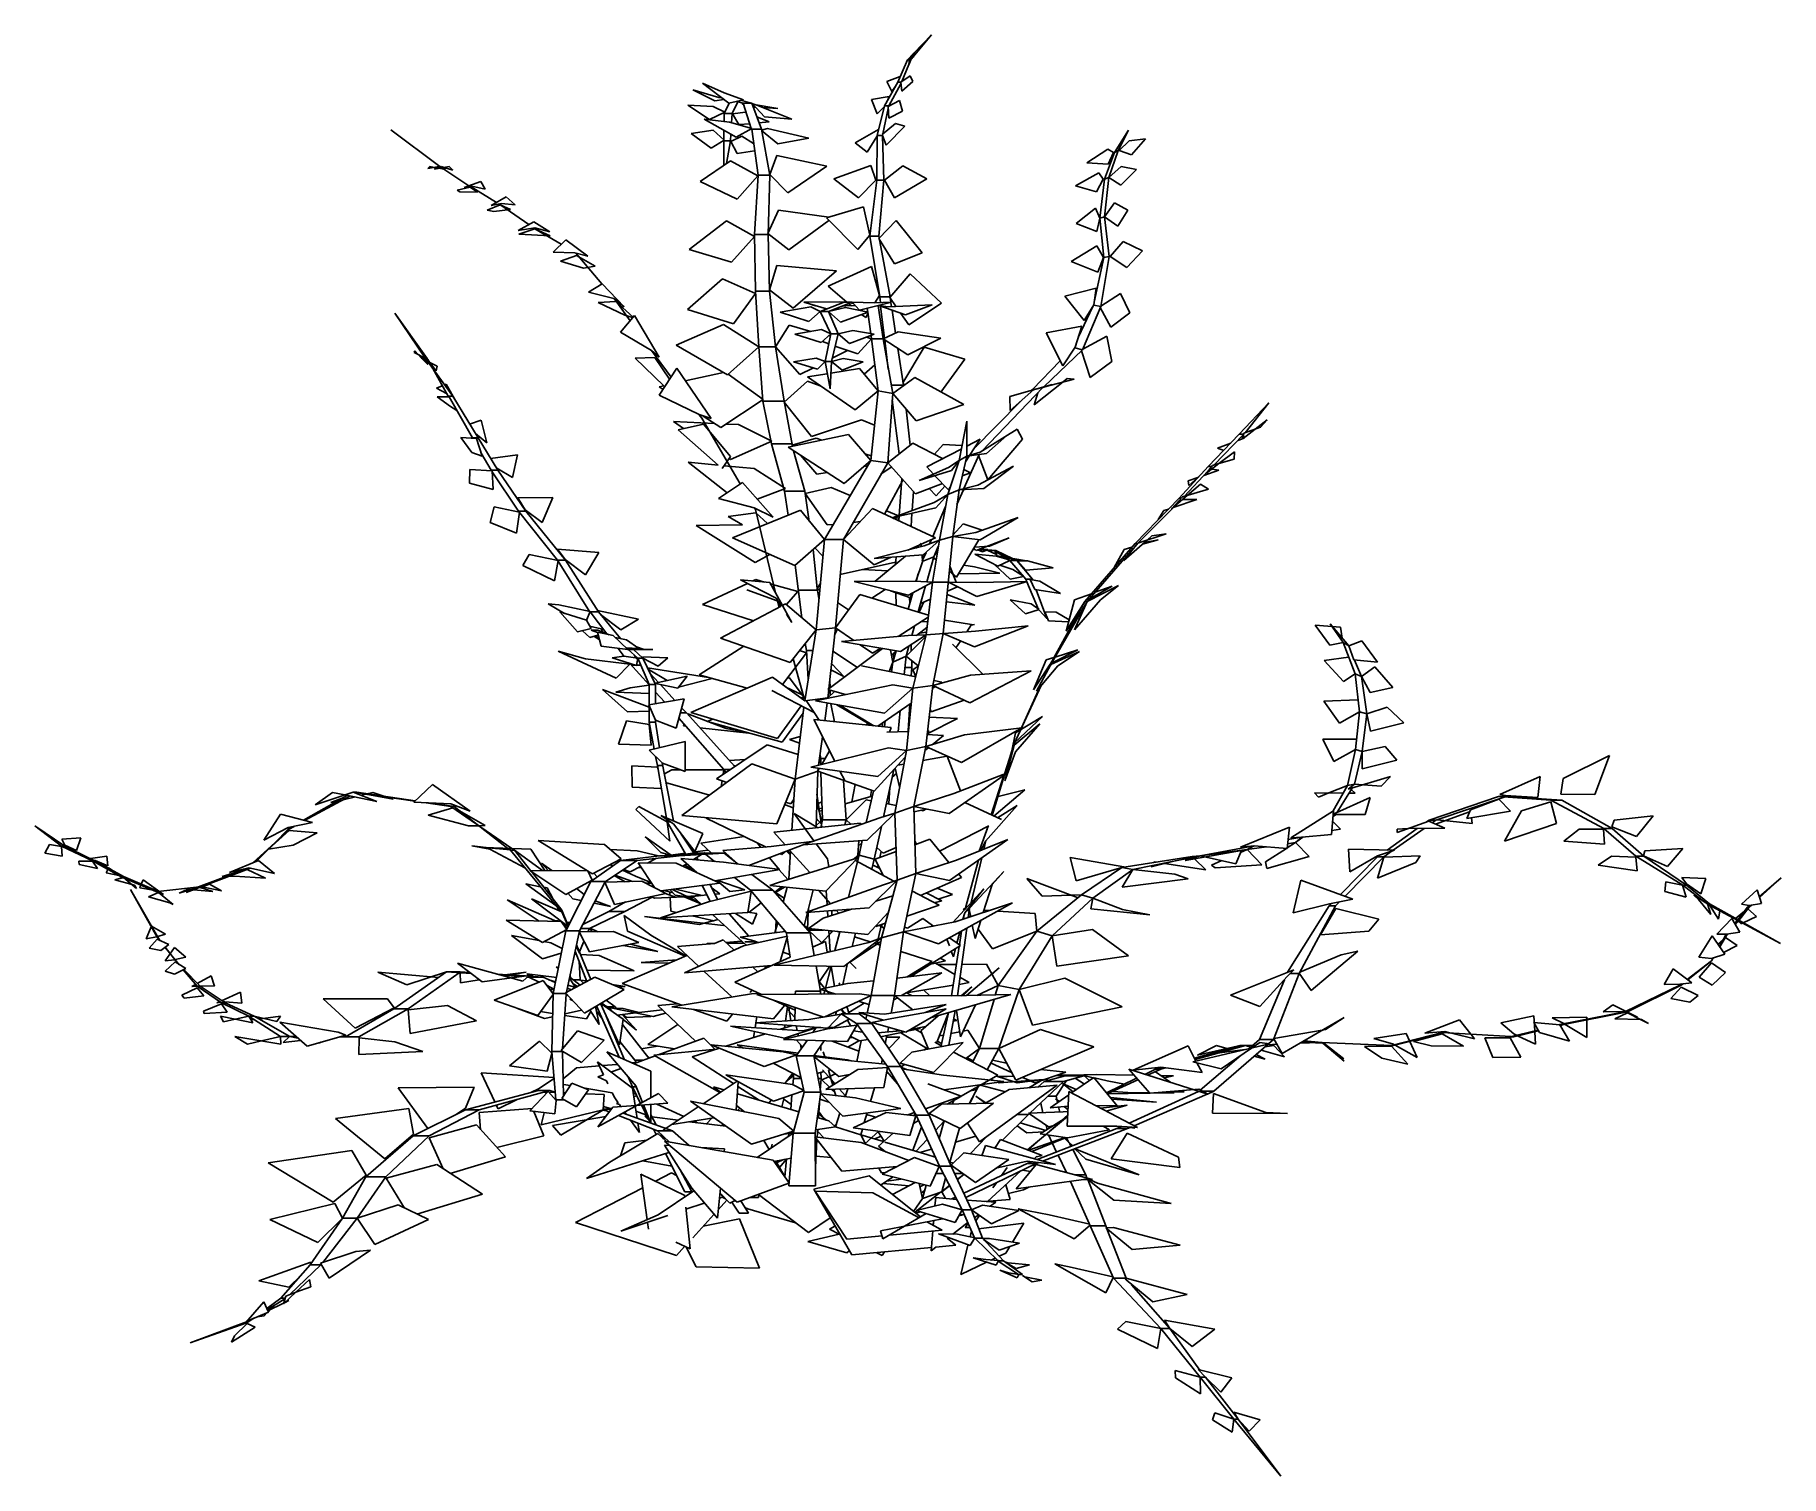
# Model space of a CAD drawing. Extents: x -0.0123 to 0.0173, y -0.0035 to 0.0209.
import ezdxf

# ---------------------------------------------------------------- set-up
doc = ezdxf.new("R2010")
doc.units = 0
doc.layers.get('0').update_dxf_attribs({"linetype": 'CONTINUOUS'})

msp = doc.modelspace()

# ---------------------------------------------------------------- linework, layer by layer
at = {"color": 0, "linetype": 'BYBLOCK'}
for p, q in [((0.002909, 0.020855), (0.002564, 0.020443)), ((0.002604, 0.020541), (0.002909, 0.020855)), ((0.002343, 0.020055), (0.002505, 0.020435)), ((0.0026, 0.020536), (0.002505, 0.020435)), ((0.002505, 0.020435), (0.002537, 0.020435)), ((0.002525, 0.020351), (0.002584, 0.020491)), ((0.002525, 0.020351), (0.002541, 0.020448)), ((0.002541, 0.020448), (0.002584, 0.020491)), ((0.00256, 0.020438), (0.002612, 0.020488)), ((0.002564, 0.020443), (0.00256, 0.020438)), ((0.002584, 0.020491), (0.002647, 0.020554)), ((0.002584, 0.020491), (0.002604, 0.020541)), ((0.002612, 0.020488), (0.002584, 0.020467)), ((0.002604, 0.020541), (0.0026, 0.020536)), ((0.002647, 0.020554), (0.002604, 0.020541)), ((0.002157, 0.020066), (0.002382, 0.020153)), ((0.00239, 0.020055), (0.002552, 0.020164)), ((0.00241, 0.020069), (0.002525, 0.020356)), ((0.002525, 0.020356), (0.002525, 0.020351)), ((0.002552, 0.020164), (0.002596, 0.020066)), ((-0.000752, 0.019739), (-0.001128, 0.019926)), ((-0.001128, 0.019926), (-0.000689, 0.019797)), ((-0.000594, 0.019873), (-0.000962, 0.020037)), ((-0.000962, 0.020037), (-0.000518, 0.019699)), ((-0.000689, 0.019797), (-0.000645, 0.019794)), ((-0.000269, 0.019755), (-0.000594, 0.019873)), ((0.001896, 0.01976), (0.002196, 0.019815)), ((0.002343, 0.020055), (0.002113, 0.019657)), ((0.00224, 0.019897), (0.002157, 0.020066)), ((0.002169, 0.019755), (0.002196, 0.019815)), ((0.002188, 0.019657), (0.00239, 0.020029)), ((0.00224, 0.019897), (0.002303, 0.019989)), ((0.00239, 0.020055), (0.002343, 0.020055)), ((0.002406, 0.019902), (0.00239, 0.020055)), ((0.002596, 0.020066), (0.002406, 0.019902)), ((-0.000784, 0.019646), (-0.001211, 0.019665)), ((-0.001211, 0.019665), (-0.000843, 0.019422)), ((-0.000843, 0.019422), (-0.000586, 0.019546)), ((-0.000586, 0.019546), (-0.000784, 0.019646)), ((-0.000605, 0.019763), (-0.000752, 0.019739)), ((-0.000598, 0.019388), (-0.000594, 0.019528)), ((-0.000594, 0.019528), (-0.00051, 0.019699)), ((-0.000463, 0.019528), (-0.000594, 0.019528)), ((-0.000518, 0.019699), (-0.000269, 0.019755)), ((-0.000463, 0.019528), (-0.000475, 0.019369)), ((-0.000364, 0.019726), (-0.000463, 0.019528)), ((-0.000455, 0.01952), (-0.000237, 0.019549)), ((-0.000348, 0.019338), (-0.000455, 0.01952)), ((-0.000277, 0.019702), (-0.00038, 0.019728)), ((-0.000127, 0.019702), (-0.000301, 0.019747)), ((-0.000273, 0.019681), (-0.000297, 0.019704)), ((-0.000277, 0.019702), (-0.000127, 0.019702)), ((-0.000139, 0.019274), (-0.000277, 0.019702)), ((-0.000237, 0.019549), (-0.000226, 0.019541)), ((-0.000131, 0.019699), (0.000087, 0.019472)), ((0.000036, 0.019261), (-0.000127, 0.019702)), ((-0.000044, 0.019668), (-0.000127, 0.019697)), ((-0.000123, 0.019689), (-0.000123, 0.019689)), ((-0.000103, 0.019633), (-0.000067, 0.019631)), ((0.000309, 0.019612), (-0.000087, 0.019681)), ((0.00055, 0.01943), (-0.000044, 0.019668)), ((0.000059, 0.019625), (0.000309, 0.019612)), ((0.00199, 0.01952), (0.001896, 0.01976)), ((0.00199, 0.019153), (0.002113, 0.019657)), ((0.002109, 0.019641), (0.00199, 0.01952)), ((0.002176, 0.01961), (0.002085, 0.019182)), ((0.002113, 0.019657), (0.002188, 0.019657)), ((0.002176, 0.019646), (0.00237, 0.019747)), ((0.002188, 0.019446), (0.002176, 0.019646)), ((0.002188, 0.019657), (0.002184, 0.019652)), ((0.002422, 0.019567), (0.002188, 0.019446)), ((0.00237, 0.019747), (0.002422, 0.019567)), ((-0.005406, 0.018631), (-0.006237, 0.019248)), ((-0.000784, 0.019243), (-0.001156, 0.019187)), ((-0.000392, 0.019124), (-0.000934, 0.01943)), ((-0.000934, 0.01943), (-0.000507, 0.01938)), ((-0.000594, 0.019074), (-0.000784, 0.019243)), ((-0.000602, 0.01924), (-0.000602, 0.018649)), ((-0.000507, 0.01938), (-0.000127, 0.019274)), ((-0.000127, 0.019274), (-0.000392, 0.019124)), ((-0.000162, 0.019354), (-0.000348, 0.019338)), ((-0.000131, 0.019261), (-0.000135, 0.019269)), ((-0.000135, 0.019269), (-0.000131, 0.019261)), ((-0.000131, 0.019261), (0.000036, 0.019261)), ((-0.000131, 0.019261), (-0.000024, 0.018486)), ((-0.000044, 0.019467), (0.000162, 0.019385)), ((0.000162, 0.019385), (-0.000008, 0.019369)), ((0.000036, 0.019245), (0.000135, 0.019274)), ((0.000174, 0.018486), (0.000036, 0.019261)), ((0.000036, 0.01924), (0.000313, 0.019011)), ((0.000087, 0.019472), (0.00055, 0.01943)), ((0.000135, 0.019274), (0.000835, 0.019108)), ((0.001619, 0.019029), (0.002014, 0.019256)), ((0.002303, 0.019356), (0.002074, 0.019172)), ((0.002141, 0.01899), (0.002461, 0.019311)), ((0.002461, 0.019311), (0.002303, 0.019356)), ((0.006007, 0.018866), (0.006241, 0.019243)), ((0.00607, 0.018902), (0.006241, 0.019243)), ((-0.001156, 0.019187), (-0.000815, 0.018937)), ((-0.000815, 0.018937), (-0.000594, 0.019074)), ((-0.000602, 0.019061), (-0.000487, 0.019061)), ((-0.000487, 0.019061), (-0.000558, 0.018681)), ((-0.000487, 0.019061), (-0.000483, 0.019174)), ((-0.000297, 0.019143), (-0.000483, 0.01905)), ((-0.000483, 0.01905), (-0.000376, 0.018852)), ((-0.000099, 0.019019), (-0.000297, 0.019143)), ((0.000835, 0.019108), (0.000313, 0.019011)), ((0.001824, 0.018873), (0.001619, 0.019029)), ((0.001987, 0.019137), (0.001824, 0.018873)), ((0.00199, 0.019153), (0.001987, 0.018401)), ((0.002078, 0.019153), (0.00199, 0.019153)), ((0.002141, 0.01899), (0.002074, 0.019172)), ((0.002082, 0.019148), (0.002078, 0.019153)), ((0.002105, 0.018401), (0.002082, 0.019148)), ((0.00554, 0.018689), (0.005892, 0.018921)), ((0.005892, 0.018921), (0.005991, 0.018866)), ((0.006252, 0.019066), (0.006086, 0.018902)), ((0.006252, 0.019066), (0.006533, 0.019095)), ((0.006296, 0.018826), (0.006533, 0.019095)), ((-0.005576, 0.018631), (-0.005607, 0.018596)), ((-0.005607, 0.018596), (-0.005417, 0.018631)), ((-0.005453, 0.018604), (-0.005576, 0.018631)), ((-0.005251, 0.018631), (-0.005497, 0.018586)), ((-0.005497, 0.018586), (-0.005386, 0.018631)), ((-0.005417, 0.018631), (-0.005406, 0.018623)), ((-0.005402, 0.018625), (-0.005406, 0.018631)), ((-0.005406, 0.018623), (-0.005402, 0.018625)), ((-0.005386, 0.018631), (-0.005188, 0.018567)), ((-0.005188, 0.018567), (-0.005251, 0.018631)), ((-0.000491, 0.018726), (-0.001005, 0.018375)), ((-0.000028, 0.018472), (-0.000491, 0.018726)), ((-0.000376, 0.018852), (-0.000083, 0.018892)), ((0.000174, 0.018496), (0.000293, 0.018813)), ((0.000293, 0.018813), (0.00114, 0.018636)), ((0.00114, 0.018636), (0.000483, 0.018185)), ((0.001884, 0.018647), (0.001258, 0.01842)), ((0.001967, 0.018401), (0.001884, 0.018647)), ((0.002426, 0.018641), (0.002113, 0.018401)), ((0.002829, 0.01842), (0.002426, 0.018641)), ((0.005896, 0.018668), (0.00554, 0.018689)), ((0.005837, 0.018417), (0.006007, 0.018866)), ((0.005991, 0.018866), (0.005896, 0.018668)), ((0.005908, 0.018441), (0.00607, 0.018902)), ((0.005912, 0.018441), (0.006118, 0.018628)), ((0.00607, 0.018902), (0.006007, 0.018866)), ((0.006086, 0.018902), (0.006296, 0.018826)), ((0.006118, 0.018628), (0.006379, 0.018581)), ((-0.005311, 0.018578), (-0.005425, 0.018599)), ((-0.004915, 0.018304), (-0.005374, 0.018607)), ((-0.005374, 0.018607), (-0.005311, 0.018578)), ((-0.004994, 0.018277), (-0.004713, 0.018375)), ((-0.004713, 0.018375), (-0.004638, 0.018248)), ((-0.001005, 0.018375), (-0.000376, 0.018077)), ((-0.000376, 0.018077), (-0.000028, 0.018472)), ((-0.000024, 0.018486), (-0.000083, 0.017481)), ((-0.000024, 0.018486), (0.000174, 0.018486)), ((0.000146, 0.017481), (0.000174, 0.018486)), ((0.000483, 0.018185), (0.000174, 0.018496)), ((0.001258, 0.01842), (0.001678, 0.018098)), ((0.001678, 0.018098), (0.001967, 0.018401)), ((0.001987, 0.018401), (0.001868, 0.017449)), ((0.001987, 0.018401), (0.002105, 0.018401)), ((0.002018, 0.017449), (0.002105, 0.018401)), ((0.002113, 0.018401), (0.002283, 0.0181)), ((0.002283, 0.0181), (0.002829, 0.01842)), ((0.005346, 0.018301), (0.005742, 0.018525)), ((0.005813, 0.018417), (0.005702, 0.018203)), ((0.005742, 0.018525), (0.005813, 0.018417)), ((0.005758, 0.017755), (0.005837, 0.018417)), ((0.005837, 0.018417), (0.005908, 0.018441)), ((0.005837, 0.017776), (0.005908, 0.018441)), ((0.006114, 0.018312), (0.005912, 0.018441)), ((0.006379, 0.018581), (0.006114, 0.018312)), ((-0.005113, 0.018227), (-0.004895, 0.01828)), ((-0.005069, 0.018203), (-0.005113, 0.018227)), ((-0.004772, 0.018193), (-0.005069, 0.018203)), ((-0.004863, 0.018296), (-0.004994, 0.018277)), ((-0.004895, 0.01828), (-0.004772, 0.018193)), ((-0.004879, 0.018285), (-0.004891, 0.01829)), ((-0.004448, 0.018021), (-0.004879, 0.018285)), ((-0.004638, 0.018248), (-0.004863, 0.018296)), ((-0.004539, 0.017969), (-0.004282, 0.018119)), ((-0.004282, 0.018119), (-0.004131, 0.017984)), ((0.005702, 0.018203), (0.005346, 0.018301)), ((-0.004385, 0.017982), (-0.004606, 0.017892)), ((-0.004606, 0.017892), (-0.004495, 0.017866)), ((-0.004365, 0.018006), (-0.004539, 0.017969)), ((-0.004211, 0.0179), (-0.004495, 0.017866)), ((-0.004373, 0.017976), (-0.004408, 0.017995)), ((-0.004211, 0.0179), (-0.004385, 0.017982)), ((-0.003902, 0.017647), (-0.004373, 0.017976)), ((-0.004131, 0.017984), (-0.004365, 0.018006)), ((0.000321, 0.017889), (0.000142, 0.017496)), ((0.001171, 0.017773), (0.000321, 0.017889)), ((0.001761, 0.017947), (0.001136, 0.017763)), ((0.001136, 0.017763), (0.001666, 0.017225)), ((0.001868, 0.017467), (0.001761, 0.017947)), ((0.005683, 0.017926), (0.005358, 0.017668)), ((0.005758, 0.017755), (0.005683, 0.017926)), ((0.005706, 0.017531), (0.005758, 0.017755)), ((0.005837, 0.017776), (0.005758, 0.017755)), ((0.005758, 0.017755), (0.005825, 0.01709)), ((0.006007, 0.018016), (0.005837, 0.017776)), ((0.005916, 0.017106), (0.005837, 0.017776)), ((0.005837, 0.017776), (0.006063, 0.01762)), ((0.006233, 0.017889), (0.006007, 0.018016)), ((0.006063, 0.01762), (0.006233, 0.017889)), ((-0.003819, 0.017692), (-0.00408, 0.017549)), ((-0.00408, 0.017549), (-0.003799, 0.017594)), ((-0.003799, 0.017573), (-0.004068, 0.017488)), ((-0.004068, 0.017488), (-0.003542, 0.017457)), ((-0.003799, 0.017575), (-0.003823, 0.017589)), ((-0.003546, 0.017525), (-0.003819, 0.017692)), ((-0.003799, 0.017594), (-0.003546, 0.017525)), ((-0.003356, 0.017314), (-0.003799, 0.017575)), ((-0.003542, 0.017457), (-0.003799, 0.017573)), ((-0.001191, 0.017225), (-0.000558, 0.01771)), ((-0.000558, 0.01771), (-0.000083, 0.017446)), ((-0.000083, 0.017446), (-0.000471, 0.017011)), ((-0.000083, 0.017481), (0.000146, 0.017481)), ((-0.000083, 0.017481), (-0.000067, 0.016523)), ((0.000142, 0.017496), (0.000499, 0.017219)), ((0.00017, 0.016523), (0.000146, 0.017481)), ((0.000499, 0.017219), (0.001175, 0.017718)), ((0.001666, 0.017225), (0.001868, 0.017467)), ((0.002034, 0.016428), (0.001868, 0.017449)), ((0.001868, 0.017449), (0.002018, 0.017449)), ((0.002315, 0.017715), (0.002018, 0.017412)), ((0.002212, 0.016428), (0.002018, 0.017449)), ((0.002754, 0.017167), (0.002315, 0.017715)), ((0.005358, 0.017668), (0.005706, 0.017531)), ((-0.003277, 0.017391), (-0.00349, 0.017182)), ((-0.00349, 0.017182), (-0.003122, 0.017169)), ((-0.002905, 0.017111), (-0.003277, 0.017391)), ((-0.003122, 0.017169), (-0.002905, 0.017111)), ((-0.002667, 0.016644), (-0.003099, 0.017161)), ((-0.000471, 0.017011), (-0.001191, 0.017225)), ((0.002018, 0.017412), (0.002283, 0.016982)), ((0.002283, 0.016982), (0.002754, 0.017167)), ((0.005271, 0.017021), (0.005706, 0.017288)), ((0.005821, 0.01709), (0.005706, 0.017288)), ((0.00615, 0.017364), (0.005932, 0.017106)), ((0.006478, 0.017206), (0.00615, 0.017364)), ((0.006213, 0.016921), (0.006478, 0.017206)), ((-0.003095, 0.017124), (-0.003364, 0.017029)), ((-0.002976, 0.016908), (-0.003364, 0.017029)), ((-0.003095, 0.017124), (-0.002778, 0.016942)), ((-0.002778, 0.016942), (-0.002976, 0.016908)), ((0.000293, 0.016956), (0.00017, 0.016544)), ((0.001302, 0.016866), (0.000293, 0.016956)), ((0.00057, 0.016233), (0.001302, 0.016866)), ((0.001896, 0.01694), (0.001163, 0.016607)), ((0.00203, 0.016446), (0.001896, 0.01694)), ((0.005726, 0.016845), (0.005271, 0.017021)), ((0.005825, 0.01709), (0.005663, 0.016333)), ((0.005821, 0.01709), (0.005726, 0.016845)), ((0.005774, 0.016262), (0.005916, 0.017106)), ((0.005825, 0.01709), (0.005916, 0.017106)), ((0.005932, 0.017106), (0.006213, 0.016921)), ((-0.002663, 0.016647), (-0.002889, 0.016504)), ((-0.002287, 0.016259), (-0.002663, 0.016647)), ((-0.001215, 0.016209), (-0.000625, 0.016729)), ((-0.000625, 0.016729), (-0.000067, 0.016483)), ((0.00017, 0.016544), (0.00057, 0.016233)), ((0.001163, 0.016607), (0.00148, 0.016338)), ((0.002208, 0.016417), (0.002552, 0.016816)), ((0.002552, 0.016816), (0.003079, 0.016317)), ((0.005694, 0.016573), (0.005168, 0.016436)), ((0.005694, 0.016573), (0.005659, 0.016288)), ((-0.002889, 0.016504), (-0.002465, 0.016396)), ((-0.002727, 0.01633), (-0.00243, 0.016346)), ((-0.002275, 0.016117), (-0.002727, 0.01633)), ((-0.002465, 0.016396), (-0.002287, 0.016259)), ((-0.002442, 0.016375), (-0.00245, 0.01638)), ((-0.002188, 0.016022), (-0.002442, 0.016375)), ((-0.00243, 0.016346), (-0.002137, 0.016082)), ((-0.000067, 0.016481), (-0.000439, 0.015971)), ((-0.000067, 0.016523), (0.00017, 0.016523)), ((-0.000067, 0.016523), (-0.000012, 0.015578)), ((0.000273, 0.015578), (0.00017, 0.016523)), ((0.000867, 0.016259), (0.000348, 0.016169)), ((0.001353, 0.016341), (0.000752, 0.016333)), ((0.000752, 0.016333), (0.001136, 0.016222)), ((0.001029, 0.01618), (0.000867, 0.016259)), ((0.000946, 0.016275), (0.00089, 0.016288)), ((0.00089, 0.016288), (0.00091, 0.016285)), ((0.001433, 0.016338), (0.001029, 0.01618)), ((0.001167, 0.01618), (0.001571, 0.016338)), ((0.001167, 0.01618), (0.001456, 0.016246)), ((0.001433, 0.016338), (0.001353, 0.016341)), ((0.001405, 0.016272), (0.001464, 0.016272)), ((0.001571, 0.016338), (0.001433, 0.016338)), ((0.001456, 0.016246), (0.00184, 0.016169)), ((0.001464, 0.016272), (0.001622, 0.016278)), ((0.001555, 0.016275), (0.001508, 0.016314)), ((0.001587, 0.016314), (0.001531, 0.016322)), ((0.001571, 0.016338), (0.00169, 0.016198)), ((0.001939, 0.016325), (0.001571, 0.016338)), ((0.001694, 0.016198), (0.002232, 0.016333)), ((0.002232, 0.016333), (0.001939, 0.016325)), ((0.001951, 0.016325), (0.00203, 0.016446)), ((0.002093, 0.015713), (0.002006, 0.016275)), ((0.002018, 0.01628), (0.002469, 0.016119)), ((0.00218, 0.016254), (0.002026, 0.01628)), ((0.002212, 0.016428), (0.002034, 0.016428)), ((0.002034, 0.016428), (0.002046, 0.016328)), ((0.00205, 0.016285), (0.00205, 0.016275)), ((0.00205, 0.016275), (0.00205, 0.016267)), ((0.00205, 0.016267), (0.002117, 0.015723)), ((0.00292, 0.016288), (0.00218, 0.016254)), ((0.002315, 0.016259), (0.002208, 0.016417)), ((0.002224, 0.01633), (0.002212, 0.016428)), ((0.002236, 0.016256), (0.002224, 0.01633)), ((0.002469, 0.016119), (0.00292, 0.016288)), ((0.003079, 0.016317), (0.002525, 0.015953)), ((0.005168, 0.016436), (0.005493, 0.016024)), ((0.005639, 0.016262), (0.00539, 0.015737)), ((0.005465, 0.015528), (0.005774, 0.016262)), ((0.005659, 0.016288), (0.005493, 0.016024)), ((0.005774, 0.016262), (0.005655, 0.016285)), ((0.005766, 0.016248), (0.005944, 0.015911)), ((0.005774, 0.01627), (0.006106, 0.016481)), ((0.006268, 0.016156), (0.006106, 0.016481)), ((-0.005619, 0.015383), (-0.006165, 0.016148)), ((-0.006165, 0.016148), (-0.005647, 0.015383)), ((-0.002113, 0.016111), (-0.002351, 0.015829)), ((-0.002145, 0.016074), (-0.002275, 0.016117)), ((-0.001698, 0.015404), (-0.002113, 0.016111)), ((-0.000609, 0.015956), (-0.001409, 0.015607)), ((-0.000439, 0.015971), (-0.001215, 0.016209)), ((-0.000012, 0.015578), (-0.000609, 0.015956)), ((0.000348, 0.016169), (0.000835, 0.016011)), ((0.000835, 0.016011), (0.001029, 0.01618)), ((0.001029, 0.01618), (0.001167, 0.01618)), ((0.001029, 0.01618), (0.001207, 0.0158)), ((0.00133, 0.0158), (0.001167, 0.01618)), ((0.001369, 0.015995), (0.001167, 0.01618)), ((0.001258, 0.016214), (0.001294, 0.016209)), ((0.00184, 0.016169), (0.001369, 0.015995)), ((0.00169, 0.016198), (0.001694, 0.016198)), ((0.001741, 0.016209), (0.001725, 0.01619)), ((0.001729, 0.016127), (0.001797, 0.016074)), ((0.001797, 0.016074), (0.001836, 0.01614)), ((0.001824, 0.01623), (0.001832, 0.016169)), ((0.001832, 0.016169), (0.001832, 0.016167)), ((0.001832, 0.016167), (0.001884, 0.0158)), ((0.002303, 0.015813), (0.002244, 0.016198)), ((0.002525, 0.015953), (0.00239, 0.016146)), ((0.005944, 0.015911), (0.006268, 0.016156)), ((-0.002351, 0.015829), (-0.001824, 0.015518)), ((0.000503, 0.015948), (0.000273, 0.015578)), ((0.000867, 0.01584), (0.000503, 0.015948)), ((0.001049, 0.015871), (0.000598, 0.015792)), ((0.000598, 0.015792), (0.001045, 0.015652)), ((0.001045, 0.015652), (0.001207, 0.0158)), ((0.001207, 0.0158), (0.001049, 0.015871)), ((0.001171, 0.015631), (0.001065, 0.015671)), ((0.001207, 0.0158), (0.001112, 0.01533)), ((0.001175, 0.015771), (0.001199, 0.015774)), ((0.001207, 0.0158), (0.00133, 0.0158)), ((0.001219, 0.01533), (0.00133, 0.0158)), ((0.00133, 0.015797), (0.001326, 0.015797)), ((0.00133, 0.0158), (0.001579, 0.015858)), ((0.001524, 0.015636), (0.00133, 0.0158)), ((0.00133, 0.0158), (0.00133, 0.015797)), ((0.001939, 0.015792), (0.001524, 0.015636)), ((0.001579, 0.015858), (0.001939, 0.015792)), ((0.001896, 0.015713), (0.001662, 0.01546)), ((0.001812, 0.015745), (0.001896, 0.015713)), ((0.001888, 0.015771), (0.001896, 0.015713)), ((0.00201, 0.014834), (0.001896, 0.015713)), ((0.001896, 0.015713), (0.002093, 0.015713)), ((0.002347, 0.015834), (0.002093, 0.015713)), ((0.002093, 0.015713), (0.002509, 0.015446)), ((0.002093, 0.015713), (0.002256, 0.014792)), ((0.002121, 0.015692), (0.00218, 0.015204)), ((0.003071, 0.015726), (0.002347, 0.015834)), ((0.002509, 0.015446), (0.003071, 0.015726)), ((0.005453, 0.015932), (0.004848, 0.015818)), ((0.004848, 0.015818), (0.005133, 0.015259)), ((0.005453, 0.015932), (0.005342, 0.015573)), ((0.005877, 0.015763), (0.005469, 0.015541)), ((0.00596, 0.01533), (0.005877, 0.015763)), ((-0.005841, 0.015483), (-0.005829, 0.01551)), ((-0.005655, 0.015388), (-0.005841, 0.015483)), ((-0.005829, 0.01551), (-0.005714, 0.015386)), ((-0.005714, 0.015386), (-0.005718, 0.015388)), ((-0.005718, 0.015388), (-0.005449, 0.015254)), ((-0.005611, 0.015365), (-0.005718, 0.015388)), ((-0.005718, 0.015388), (-0.00571, 0.015383)), ((-0.00571, 0.015383), (-0.005611, 0.015283)), ((-0.005639, 0.01537), (-0.005647, 0.015383)), ((-0.005647, 0.015383), (-0.005619, 0.015383)), ((-0.005647, 0.015378), (-0.005643, 0.01537)), ((-0.005603, 0.015349), (-0.005619, 0.015383)), ((-0.00558, 0.01532), (-0.005611, 0.015365)), ((-0.002105, 0.015388), (-0.001769, 0.015399)), ((-0.001615, 0.014921), (-0.002105, 0.015388)), ((-0.001828, 0.015518), (-0.001496, 0.015069)), ((-0.001824, 0.015518), (-0.001698, 0.015404)), ((-0.001769, 0.015399), (-0.00152, 0.015032)), ((-0.001409, 0.015607), (-0.000542, 0.015109)), ((-0.000542, 0.015109), (-0.000012, 0.015578)), ((-0.000012, 0.015578), (0.000273, 0.015578)), ((-0.000012, 0.015578), (0.000055, 0.014663)), ((0.000416, 0.014663), (0.000273, 0.015578)), ((0.000273, 0.015578), (0.000685, 0.015114)), ((0.000578, 0.015325), (0.000958, 0.015391)), ((0.001112, 0.01533), (0.000958, 0.015391)), ((0.001219, 0.01533), (0.001417, 0.015383)), ((0.001231, 0.015388), (0.001488, 0.01552)), ((0.001662, 0.01546), (0.001278, 0.015594)), ((0.001417, 0.015383), (0.001753, 0.015325)), ((0.002434, 0.014932), (0.002339, 0.015552)), ((0.002426, 0.014974), (0.002786, 0.015576)), ((0.002786, 0.015576), (0.003474, 0.01537)), ((0.003474, 0.01537), (0.003067, 0.014816)), ((0.004808, 0.014903), (0.005465, 0.015528)), ((0.005342, 0.015573), (0.005133, 0.015259)), ((0.005334, 0.015565), (0.005465, 0.015528)), ((0.005449, 0.015512), (0.005596, 0.015061)), ((-0.005611, 0.015283), (-0.005635, 0.015344)), ((-0.005188, 0.014745), (-0.005615, 0.015336)), ((-0.005588, 0.015322), (-0.005524, 0.015212)), ((-0.005469, 0.015175), (-0.00558, 0.01532)), ((-0.005524, 0.015212), (-0.005267, 0.014745)), ((-0.005449, 0.015254), (-0.005469, 0.015175)), ((-0.001397, 0.01522), (-0.001694, 0.014763)), ((-0.000819, 0.014367), (-0.001397, 0.01522)), ((-0.001254, 0.015003), (-0.000609, 0.015146)), ((-0.00053, 0.015119), (0.000063, 0.014687)), ((0.000578, 0.015325), (0.000981, 0.015201)), ((0.000685, 0.015114), (0.000902, 0.015222)), ((0.001148, 0.015125), (0.000811, 0.015072)), ((0.000811, 0.015072), (0.001619, 0.014515)), ((0.000981, 0.015201), (0.001112, 0.01533)), ((0.001108, 0.015328), (0.001112, 0.015328)), ((0.001112, 0.01533), (0.001219, 0.01533)), ((0.001112, 0.01533), (0.001199, 0.014871)), ((0.001199, 0.014871), (0.001219, 0.01533)), ((0.001694, 0.015214), (0.001207, 0.015135)), ((0.001397, 0.015188), (0.001219, 0.01533)), ((0.001753, 0.015325), (0.001397, 0.015188)), ((0.00201, 0.014834), (0.001694, 0.015214)), ((0.001769, 0.015119), (0.001951, 0.015278)), ((0.005089, 0.015341), (0.004618, 0.014861)), ((0.005596, 0.015061), (0.00596, 0.01533)), ((-0.005461, 0.014879), (-0.005366, 0.014921)), ((-0.005295, 0.01479), (-0.005461, 0.014879)), ((-0.00533, 0.014937), (-0.005299, 0.014951)), ((-0.005299, 0.014951), (-0.005137, 0.014663)), ((-0.001694, 0.014906), (-0.001615, 0.014921)), ((-0.001694, 0.014906), (-0.00163, 0.014861)), ((0.000815, 0.015001), (0.000419, 0.014647)), ((0.001029, 0.014919), (0.000815, 0.015001)), ((0.001619, 0.014515), (0.00201, 0.014834)), ((0.001884, 0.013658), (0.00201, 0.014834)), ((0.002256, 0.014792), (0.00201, 0.014834)), ((0.002256, 0.014792), (0.002169, 0.013618)), ((0.002228, 0.014932), (0.002434, 0.014932)), ((0.002256, 0.014792), (0.002628, 0.015059)), ((0.002651, 0.014328), (0.002256, 0.014792)), ((0.002426, 0.014974), (0.002461, 0.014937)), ((0.002434, 0.014919), (0.002434, 0.014932)), ((0.002628, 0.015059), (0.003455, 0.014605)), ((0.003767, 0.013819), (0.004796, 0.01489)), ((0.004234, 0.014739), (0.004951, 0.014943)), ((0.004642, 0.014856), (0.004242, 0.014502)), ((0.004618, 0.014861), (0.004598, 0.014842)), ((0.004618, 0.014861), (0.004693, 0.014871)), ((0.00465, 0.014861), (0.004642, 0.014856)), ((0.004642, 0.014856), (0.00465, 0.014861)), ((0.005137, 0.014987), (0.004646, 0.0146)), ((0.004709, 0.0148), (0.004646, 0.0146)), ((0.005326, 0.015035), (0.00465, 0.014861)), ((0.004717, 0.014877), (0.004796, 0.01489)), ((0.004796, 0.01489), (0.004808, 0.0149)), ((0.004808, 0.0149), (0.004808, 0.014903)), ((0.005137, 0.014987), (0.005204, 0.015043)), ((0.005204, 0.015043), (0.005326, 0.015035)), ((-0.005449, 0.014737), (-0.005228, 0.014571)), ((-0.005251, 0.014734), (-0.005449, 0.014737)), ((-0.005188, 0.014745), (-0.005267, 0.014745)), ((-0.005267, 0.014745), (-0.005263, 0.014734)), ((-0.005251, 0.014734), (-0.004856, 0.01404)), ((-0.005228, 0.014571), (-0.005117, 0.014505)), ((-0.004428, 0.013497), (-0.005188, 0.014745)), ((-0.005137, 0.014663), (-0.005144, 0.014666)), ((-0.001694, 0.014763), (-0.001017, 0.014433)), ((0.000063, 0.014687), (-0.000653, 0.014214)), ((0.000055, 0.014663), (0.000416, 0.014663)), ((0.000055, 0.014663), (0.000206, 0.013937)), ((0.000558, 0.013898), (0.000416, 0.014663)), ((0.000419, 0.014647), (0.000882, 0.014061)), ((0.002362, 0.013771), (0.002244, 0.014684)), ((0.002552, 0.013919), (0.002481, 0.014526)), ((0.003455, 0.014605), (0.002651, 0.014328)), ((0.00442, 0.01466), (0.003617, 0.013842)), ((0.004242, 0.014502), (0.004234, 0.014739)), ((0.008116, 0.014101), (0.008619, 0.014631)), ((0.008619, 0.014631), (0.008215, 0.014125)), ((-0.004709, 0.014341), (-0.004903, 0.014273)), ((-0.004614, 0.013959), (-0.004709, 0.014341)), ((-0.00076, 0.014283), (-0.001456, 0.014315)), ((-0.001456, 0.014315), (-0.001282, 0.014199)), ((-0.000946, 0.014275), (-0.001377, 0.014178)), ((-0.001021, 0.014433), (-0.000973, 0.014375)), ((-0.001017, 0.014433), (-0.000819, 0.014367)), ((-0.000973, 0.014375), (-0.001017, 0.014431)), ((-0.000973, 0.014375), (-0.000324, 0.013262)), ((-0.000653, 0.014214), (-0.00095, 0.01441)), ((-0.000487, 0.013726), (-0.000946, 0.014275)), ((-0.000356, 0.014267), (-0.000562, 0.014275)), ((0.00021, 0.013982), (-0.000356, 0.014267)), ((0.000882, 0.014061), (0.001725, 0.014344)), ((0.001947, 0.014254), (0.001725, 0.014344)), ((0.00351, 0.014325), (0.003376, 0.01366)), ((0.00351, 0.013732), (0.00351, 0.014325)), ((0.003732, 0.013798), (0.004357, 0.014185)), ((0.004357, 0.014185), (0.004452, 0.014017)), ((0.00818, 0.014032), (0.008587, 0.014346)), ((0.008195, 0.014119), (0.008476, 0.01422)), ((0.008587, 0.014346), (0.008476, 0.01422)), ((-0.004784, 0.014032), (-0.005049, 0.014048)), ((-0.005049, 0.014048), (-0.004867, 0.013795)), ((-0.004856, 0.01404), (-0.004761, 0.01404)), ((-0.004856, 0.01404), (-0.004856, 0.014035)), ((-0.004804, 0.014112), (-0.004614, 0.013959)), ((-0.004689, 0.013732), (-0.004784, 0.014032)), ((-0.001377, 0.014178), (-0.000696, 0.013579)), ((0.00021, 0.013982), (-0.000487, 0.013674)), ((0.000206, 0.013937), (0.00055, 0.013937)), ((0.000423, 0.013141), (0.000206, 0.013937)), ((0.000487, 0.013885), (0.001508, 0.014096)), ((0.001433, 0.01327), (0.000487, 0.013885)), ((0.00055, 0.013919), (0.000562, 0.013901)), ((0.000554, 0.013919), (0.000962, 0.014035)), ((0.000962, 0.014035), (0.001057, 0.014001)), ((0.001508, 0.014096), (0.001884, 0.013658)), ((0.002596, 0.013953), (0.002169, 0.013618)), ((0.003099, 0.013689), (0.002596, 0.013953)), ((0.00311, 0.013927), (0.00296, 0.013763)), ((0.003423, 0.013911), (0.00311, 0.013927)), ((0.00351, 0.013901), (0.003736, 0.014019)), ((0.003522, 0.013908), (0.00351, 0.013908)), ((0.003554, 0.013745), (0.003736, 0.014019)), ((0.003657, 0.013903), (0.003676, 0.013901)), ((0.003839, 0.013777), (0.004183, 0.01408)), ((0.004452, 0.014017), (0.003866, 0.013333)), ((0.00759, 0.013555), (0.008116, 0.014101)), ((0.008188, 0.014096), (0.007685, 0.013581)), ((0.007748, 0.013864), (0.007974, 0.013953)), ((0.008097, 0.013998), (0.008195, 0.014038)), ((0.008116, 0.014101), (0.008192, 0.014101)), ((0.00818, 0.014043), (0.008152, 0.014056)), ((0.008195, 0.014119), (0.00818, 0.014032)), ((0.00818, 0.014032), (0.00818, 0.014043)), ((0.008188, 0.014038), (0.00818, 0.014032)), ((0.008192, 0.014101), (0.008188, 0.014096)), ((0.008195, 0.014038), (0.008188, 0.014038)), ((-0.004867, 0.013795), (-0.004689, 0.013732)), ((-0.004539, 0.013497), (-0.004709, 0.013782)), ((-0.004547, 0.013689), (-0.004092, 0.013755)), ((-0.004092, 0.013755), (-0.004175, 0.01337)), ((-0.000696, 0.013579), (-0.001203, 0.013629)), ((-0.001203, 0.013629), (-0.000546, 0.013112)), ((-0.000629, 0.013521), (-0.000487, 0.013726)), ((-0.000487, 0.013674), (-0.000514, 0.013689)), ((0.000768, 0.013141), (0.000578, 0.013821)), ((0.000693, 0.01375), (0.00097, 0.013426)), ((0.0011, 0.01232), (0.001884, 0.013658)), ((0.002169, 0.013618), (0.001421, 0.01232)), ((0.001884, 0.013658), (0.001433, 0.01327)), ((0.001892, 0.013734), (0.001785, 0.013769)), ((0.001884, 0.013658), (0.002169, 0.013618)), ((0.002169, 0.013645), (0.002192, 0.013637)), ((0.002176, 0.013624), (0.002169, 0.013624)), ((0.002169, 0.013618), (0.002639, 0.013096)), ((0.003411, 0.01385), (0.002829, 0.01355)), ((0.003376, 0.01366), (0.003186, 0.013083)), ((0.003376, 0.01366), (0.003197, 0.013539)), ((0.003249, 0.013489), (0.003376, 0.01366)), ((0.003376, 0.013162), (0.00351, 0.013732)), ((0.003376, 0.01366), (0.00351, 0.013732)), ((0.003459, 0.013183), (0.003716, 0.013758)), ((0.003486, 0.013637), (0.003546, 0.013732)), ((0.003732, 0.013798), (0.00351, 0.013732)), ((0.00351, 0.013732), (0.003839, 0.013777)), ((0.003546, 0.013737), (0.003546, 0.013732)), ((0.003862, 0.013331), (0.003708, 0.01374)), ((0.007772, 0.013608), (0.007562, 0.013444)), ((0.007661, 0.013573), (0.007772, 0.013608)), ((0.007855, 0.013829), (0.007748, 0.013864)), ((0.007772, 0.013608), (0.008033, 0.013806)), ((0.007772, 0.013608), (0.008029, 0.013682)), ((0.008033, 0.013806), (0.008029, 0.013682)), ((-0.004903, 0.013275), (-0.004899, 0.013507)), ((-0.004899, 0.013507), (-0.004519, 0.013481)), ((-0.004428, 0.013497), (-0.004539, 0.013497)), ((-0.004531, 0.013481), (-0.004539, 0.013497)), ((-0.004519, 0.013481), (-0.004531, 0.013481)), ((-0.004519, 0.013481), (-0.004507, 0.01317)), ((-0.004519, 0.013465), (-0.004076, 0.012803)), ((-0.004444, 0.013526), (-0.004452, 0.013531)), ((-0.004175, 0.01337), (-0.004444, 0.013526)), ((-0.003953, 0.012803), (-0.004428, 0.013497)), ((-0.000091, 0.013521), (-0.000598, 0.013568)), ((-0.000091, 0.013521), (0.000439, 0.013183)), ((0.00097, 0.013426), (0.001148, 0.013455)), ((0.001765, 0.013555), (0.001828, 0.013565)), ((0.002054, 0.013426), (0.002228, 0.013547)), ((0.002426, 0.013328), (0.002117, 0.012748)), ((0.00241, 0.013347), (0.002362, 0.012729)), ((0.003197, 0.013539), (0.002699, 0.013317)), ((0.002699, 0.013317), (0.003249, 0.013489)), ((0.002829, 0.01355), (0.002944, 0.013426)), ((0.002968, 0.013399), (0.003197, 0.013162)), ((0.003431, 0.013397), (0.003569, 0.013449)), ((0.003569, 0.013449), (0.003455, 0.013507)), ((0.004298, 0.01356), (0.003692, 0.013241)), ((0.003795, 0.013183), (0.004298, 0.01356)), ((0.003866, 0.013333), (0.003862, 0.013331)), ((0.007099, 0.013022), (0.00759, 0.013555)), ((0.007586, 0.013478), (0.007182, 0.013051)), ((0.00725, 0.013315), (0.007416, 0.01337)), ((0.007266, 0.013233), (0.00725, 0.013315)), ((0.007266, 0.013233), (0.007416, 0.01337)), ((0.007416, 0.01337), (0.00744, 0.013391)), ((0.007416, 0.01337), (0.00742, 0.01337)), ((0.00742, 0.01337), (0.007416, 0.01337)), ((0.007519, 0.013405), (0.007768, 0.013492)), ((0.007562, 0.013444), (0.007661, 0.013573)), ((0.007645, 0.013555), (0.00759, 0.013555)), ((0.007768, 0.013492), (0.007653, 0.013513)), ((-0.004507, 0.01317), (-0.004903, 0.013275)), ((-0.003494, 0.013033), (-0.004088, 0.013027)), ((-0.004088, 0.013027), (-0.003961, 0.012824)), ((-0.003676, 0.01261), (-0.003494, 0.013033)), ((-0.000285, 0.013288), (-0.000693, 0.013014)), ((-0.000693, 0.013014), (-0.000091, 0.012858)), ((0.00023, 0.012698), (-0.000285, 0.013288)), ((0.000439, 0.013183), (-0.00004, 0.013004)), ((0.000768, 0.013141), (0.000423, 0.013141)), ((0.000423, 0.013141), (0.000487, 0.012732)), ((0.000843, 0.012629), (0.000768, 0.013141)), ((0.001211, 0.013199), (0.000776, 0.013099)), ((0.000776, 0.013099), (0.001148, 0.012568)), ((0.001535, 0.013064), (0.001211, 0.013199)), ((0.002584, 0.012811), (0.002604, 0.013133)), ((0.002639, 0.013096), (0.003095, 0.013267)), ((0.002988, 0.013059), (0.002873, 0.013183)), ((0.003186, 0.013083), (0.002956, 0.012948)), ((0.002984, 0.012858), (0.003186, 0.013083)), ((0.003134, 0.013225), (0.002988, 0.013059)), ((0.003186, 0.013083), (0.003043, 0.01231)), ((0.003186, 0.013083), (0.003376, 0.013162)), ((0.003197, 0.013162), (0.003225, 0.013209)), ((0.003273, 0.012373), (0.003376, 0.013162)), ((0.00334, 0.012916), (0.003451, 0.013164)), ((0.003692, 0.013241), (0.003376, 0.013162)), ((0.003376, 0.013162), (0.003795, 0.013183)), ((0.007099, 0.013022), (0.006355, 0.012254)), ((0.006969, 0.012843), (0.007459, 0.013259)), ((0.007155, 0.013043), (0.006969, 0.012843)), ((0.006996, 0.012864), (0.0074, 0.012998)), ((0.007135, 0.013022), (0.007099, 0.013022)), ((0.007594, 0.013172), (0.007155, 0.013043)), ((0.0074, 0.012998), (0.007155, 0.013001)), ((0.007459, 0.013259), (0.007594, 0.013172)), ((-0.004488, 0.012872), (-0.004555, 0.012608)), ((-0.00406, 0.012785), (-0.004488, 0.012872)), ((-0.004112, 0.012431), (-0.00406, 0.012785)), ((-0.004076, 0.012803), (-0.003953, 0.012803)), ((-0.004076, 0.012803), (-0.003415, 0.011975)), ((-0.003961, 0.012824), (-0.003676, 0.01261)), ((-0.003281, 0.011975), (-0.003953, 0.012803)), ((-0.000059, 0.012771), (-0.00053, 0.012708)), ((-0.00053, 0.012708), (-0.000289, 0.012568)), ((-0.000455, 0.012352), (0.000693, 0.012816)), ((-0.000091, 0.012858), (0.00023, 0.012698)), ((-0.000083, 0.012853), (-0.000067, 0.012829)), ((-0.000067, 0.012829), (0.000269, 0.011418)), ((0.000135, 0.012592), (-0.000059, 0.012771)), ((0.000693, 0.012816), (0.0011, 0.01232)), ((0.001421, 0.01232), (0.001911, 0.012845)), ((0.001911, 0.012845), (0.00298, 0.012352)), ((0.002149, 0.012808), (0.002351, 0.012724)), ((0.002956, 0.012948), (0.00226, 0.012692)), ((0.00226, 0.012692), (0.002984, 0.012858)), ((0.002362, 0.012716), (0.002355, 0.012637)), ((0.002362, 0.012729), (0.002362, 0.012716)), ((0.002568, 0.012539), (0.00258, 0.012766)), ((0.002932, 0.012373), (0.003146, 0.01288)), ((0.006407, 0.012265), (0.007024, 0.012887)), ((0.006747, 0.012658), (0.006838, 0.012811)), ((0.006838, 0.012811), (0.006921, 0.012837)), ((-0.004555, 0.012608), (-0.004112, 0.012431)), ((-0.000289, 0.012568), (-0.001072, 0.01256)), ((-0.001072, 0.01256), (-0.000075, 0.011935)), ((0.001148, 0.012568), (0.00125, 0.012576)), ((0.001587, 0.01261), (0.001702, 0.012624)), ((0.002359, 0.01269), (0.002264, 0.012679)), ((0.003273, 0.012397), (0.003447, 0.012584)), ((0.00366, 0.012442), (0.003273, 0.012373)), ((0.003447, 0.012584), (0.003767, 0.012479)), ((0.004377, 0.012692), (0.00366, 0.012442)), ((0.003736, 0.012315), (0.004377, 0.012692)), ((0.006882, 0.012415), (0.006399, 0.012262)), ((0.00664, 0.012384), (0.006882, 0.012415)), ((-0.002719, 0.012101), (-0.003415, 0.012157)), ((-0.003415, 0.012157), (-0.003285, 0.011985)), ((0.000598, 0.011882), (-0.000455, 0.012352)), ((0.0011, 0.01232), (0.000598, 0.011882)), ((0.000977, 0.011495), (0.00091, 0.012154)), ((0.000938, 0.01218), (0.001072, 0.012038)), ((0.000958, 0.010793), (0.0011, 0.01232)), ((0.001096, 0.012315), (0.001084, 0.01231)), ((0.001421, 0.01232), (0.0011, 0.01232)), ((0.001286, 0.010827), (0.001421, 0.01232)), ((0.001421, 0.01232), (0.001421, 0.012323)), ((0.001943, 0.011896), (0.001421, 0.01232)), ((0.001939, 0.012001), (0.002786, 0.012215)), ((0.002715, 0.012233), (0.002509, 0.012143)), ((0.002545, 0.012154), (0.002545, 0.012159)), ((0.002738, 0.012254), (0.002643, 0.012178)), ((0.00298, 0.012352), (0.002738, 0.012244)), ((0.002738, 0.012202), (0.002738, 0.012254)), ((0.003043, 0.01231), (0.00277, 0.012062)), ((0.003043, 0.01231), (0.002786, 0.012215)), ((0.002909, 0.01232), (0.002877, 0.012249)), ((0.003043, 0.01231), (0.002928, 0.011603)), ((0.002948, 0.012027), (0.003023, 0.012202)), ((0.00296, 0.012059), (0.003008, 0.012112)), ((0.003015, 0.012138), (0.002992, 0.012125)), ((0.003273, 0.012373), (0.003043, 0.01231)), ((0.00311, 0.010732), (0.003273, 0.012373)), ((0.003273, 0.012373), (0.003736, 0.012315)), ((0.003712, 0.012318), (0.003336, 0.011684)), ((0.003649, 0.012154), (0.003617, 0.012154)), ((0.003629, 0.012167), (0.003621, 0.012167)), ((0.003621, 0.012165), (0.003633, 0.012165)), ((0.003625, 0.012173), (0.003668, 0.012138)), ((0.003633, 0.012165), (0.003629, 0.012167)), ((0.003894, 0.012209), (0.003637, 0.012191)), ((0.003668, 0.012138), (0.004222, 0.012352)), ((0.0037, 0.012149), (0.003692, 0.012146)), ((0.003692, 0.012146), (0.003771, 0.012114)), ((0.003866, 0.012138), (0.0037, 0.012149)), ((0.00372, 0.012159), (0.003728, 0.012162)), ((0.004001, 0.012138), (0.00372, 0.012159)), ((0.003728, 0.012162), (0.003866, 0.012154)), ((0.003771, 0.012114), (0.003831, 0.012138)), ((0.003866, 0.012154), (0.003854, 0.012149)), ((0.003866, 0.012138), (0.004001, 0.012075)), ((0.004001, 0.012138), (0.003866, 0.012138)), ((0.004222, 0.012352), (0.003894, 0.012209)), ((0.004021, 0.012043), (0.003981, 0.01212)), ((0.003981, 0.01212), (0.004179, 0.012017)), ((0.004294, 0.011996), (0.004001, 0.012138)), ((0.006355, 0.012254), (0.005505, 0.011273)), ((0.005544, 0.011273), (0.006324, 0.012167)), ((0.006169, 0.012154), (0.005999, 0.011851)), ((0.006161, 0.011964), (0.006561, 0.012312)), ((0.006399, 0.012262), (0.006161, 0.011964)), ((0.006169, 0.012154), (0.0063, 0.012191)), ((0.006355, 0.012254), (0.006391, 0.012254)), ((0.006478, 0.012241), (0.006747, 0.012318)), ((0.006747, 0.012318), (0.006514, 0.01227)), ((0.006561, 0.012312), (0.00664, 0.012384)), ((-0.004001, 0.01188), (-0.003894, 0.01207)), ((-0.003467, 0.011624), (-0.004001, 0.01188)), ((-0.003894, 0.01207), (-0.003403, 0.011964)), ((-0.003403, 0.011964), (-0.003467, 0.011624)), ((-0.003415, 0.011975), (-0.003281, 0.011975)), ((-0.003411, 0.011964), (-0.003415, 0.011975)), ((-0.003403, 0.011964), (-0.003411, 0.011964)), ((-0.002873, 0.011104), (-0.003407, 0.011956)), ((-0.003285, 0.011985), (-0.002944, 0.011727)), ((-0.002723, 0.011096), (-0.003281, 0.011975)), ((-0.002944, 0.011727), (-0.002719, 0.012101)), ((0.000174, 0.01207), (-0.000075, 0.011935)), ((0.000716, 0.010999), (0.000602, 0.011888)), ((0.001365, 0.011729), (0.002303, 0.011938)), ((0.00277, 0.012062), (0.001939, 0.012001)), ((0.002228, 0.012022), (0.001943, 0.011896)), ((0.001951, 0.011611), (0.002473, 0.012038)), ((0.002299, 0.011896), (0.002311, 0.012027)), ((0.002758, 0.011946), (0.002647, 0.011613)), ((0.00275, 0.012059), (0.002758, 0.011946)), ((0.00275, 0.012046), (0.002786, 0.012035)), ((0.002818, 0.012104), (0.002754, 0.011961)), ((0.002754, 0.011948), (0.002948, 0.012027)), ((0.002774, 0.012001), (0.002754, 0.01199)), ((0.002829, 0.011605), (0.002948, 0.012027)), ((0.002988, 0.011977), (0.002944, 0.012014)), ((0.003221, 0.011872), (0.003328, 0.0116)), ((0.003459, 0.01189), (0.003637, 0.011861)), ((0.003637, 0.011861), (0.004068, 0.01175)), ((0.004032, 0.011872), (0.003645, 0.012072)), ((0.003645, 0.012072), (0.004009, 0.012038)), ((0.004242, 0.01165), (0.003977, 0.011898)), ((0.004009, 0.012038), (0.004187, 0.011988)), ((0.004551, 0.011954), (0.004021, 0.012043)), ((0.004234, 0.011969), (0.004032, 0.011872)), ((0.004286, 0.011814), (0.004064, 0.011888)), ((0.0041, 0.012027), (0.004234, 0.011969)), ((0.004179, 0.012017), (0.004211, 0.011998)), ((0.004211, 0.011998), (0.004551, 0.011954)), ((0.004234, 0.011969), (0.004507, 0.011653)), ((0.004234, 0.011969), (0.004353, 0.011969)), ((0.004353, 0.011969), (0.004321, 0.011983)), ((0.004618, 0.011653), (0.004353, 0.011969)), ((0.004369, 0.011954), (0.004499, 0.011959)), ((0.004507, 0.011806), (0.004369, 0.011954)), ((0.004499, 0.011959), (0.004507, 0.011959)), ((0.004507, 0.011959), (0.004535, 0.011961)), ((0.004966, 0.011845), (0.004507, 0.011806)), ((0.004535, 0.011961), (0.004966, 0.011845)), ((0.005999, 0.011851), (0.006114, 0.011977)), ((-0.000202, 0.011579), (-0.000966, 0.011223)), ((0.000174, 0.011595), (-0.000321, 0.011642)), ((-0.000321, 0.011642), (0.000285, 0.011331)), ((-0.000059, 0.011645), (-0.000111, 0.011621)), ((-0.000059, 0.011645), (0.000087, 0.011603)), ((0.000546, 0.010917), (0.000174, 0.011595)), ((0.000649, 0.011444), (0.000182, 0.011574)), ((0.000977, 0.011495), (0.001029, 0.011571)), ((0.001603, 0.011611), (0.002632, 0.011616)), ((0.002521, 0.011381), (0.001603, 0.011611)), ((0.002169, 0.01179), (0.001741, 0.011814)), ((0.002928, 0.011603), (0.002521, 0.011381)), ((0.002632, 0.011616), (0.002928, 0.011603)), ((0.002687, 0.01174), (0.002651, 0.011613)), ((0.002687, 0.011096), (0.00281, 0.011539)), ((0.002928, 0.011603), (0.002818, 0.010708)), ((0.002928, 0.011603), (0.003197, 0.011603)), ((0.003348, 0.011524), (0.003182, 0.011447)), ((0.003197, 0.011603), (0.003676, 0.011357)), ((0.00368, 0.011597), (0.003197, 0.011603)), ((0.003336, 0.011684), (0.003213, 0.011785)), ((0.004068, 0.01175), (0.003368, 0.01174)), ((0.003676, 0.011357), (0.004527, 0.011611)), ((0.004527, 0.011611), (0.00368, 0.011597)), ((0.004242, 0.01165), (0.004468, 0.011695)), ((0.004464, 0.0117), (0.004286, 0.011814)), ((0.004468, 0.011695), (0.004464, 0.0117)), ((0.004507, 0.011653), (0.004618, 0.011653)), ((0.004507, 0.011653), (0.004523, 0.011608)), ((0.004523, 0.011608), (0.004721, 0.011138)), ((0.004741, 0.011619), (0.004579, 0.011648)), ((0.004579, 0.011648), (0.004658, 0.011476)), ((0.004618, 0.011653), (0.004622, 0.011637)), ((0.005093, 0.011407), (0.004741, 0.011619)), ((0.005544, 0.011273), (0.006074, 0.011542)), ((0.00558, 0.011315), (0.005964, 0.011534)), ((0.005964, 0.011534), (0.005679, 0.011429)), ((0.00577, 0.011299), (0.006074, 0.011542)), ((-0.003391, 0.011218), (-0.003573, 0.011236)), ((-0.003573, 0.011236), (-0.0033, 0.011072)), ((0.000301, 0.011283), (-0.000214, 0.011468)), ((0.000285, 0.011331), (0.000368, 0.011196)), ((0.000293, 0.011312), (0.000297, 0.01131)), ((0.000297, 0.01131), (0.000332, 0.011178)), ((0.000356, 0.011191), (0.000301, 0.011283)), ((0.000384, 0.011204), (0.000443, 0.011236)), ((0.000443, 0.011236), (0.000958, 0.010793)), ((0.000455, 0.011223), (0.000649, 0.011444)), ((0.000653, 0.011465), (0.000981, 0.011465)), ((0.000977, 0.011495), (0.001017, 0.011463)), ((0.000977, 0.011492), (0.001005, 0.011323)), ((0.001698, 0.011392), (0.001286, 0.010827)), ((0.001508, 0.01113), (0.001322, 0.011254)), ((0.002857, 0.011043), (0.001698, 0.011392)), ((0.001899, 0.011331), (0.002125, 0.011479)), ((0.002556, 0.011334), (0.002216, 0.011455)), ((0.002311, 0.011207), (0.002307, 0.011423)), ((0.002596, 0.011421), (0.002517, 0.011146)), ((0.002541, 0.011336), (0.002545, 0.011247)), ((0.00258, 0.011413), (0.002556, 0.011334)), ((0.002572, 0.011334), (0.002564, 0.011368)), ((0.002699, 0.011091), (0.002782, 0.011265)), ((0.002893, 0.011315), (0.002727, 0.011241)), ((0.002877, 0.011299), (0.002873, 0.011307)), ((0.002877, 0.011299), (0.002889, 0.011297)), ((0.003645, 0.01121), (0.003162, 0.011265)), ((0.003174, 0.011389), (0.003249, 0.011365)), ((0.003249, 0.011365), (0.003645, 0.01121)), ((0.004242, 0.011302), (0.004594, 0.011233)), ((0.004499, 0.011067), (0.004242, 0.011302)), ((0.004594, 0.011233), (0.004729, 0.011136)), ((0.004658, 0.011476), (0.005093, 0.011407)), ((0.00486, 0.010988), (0.004681, 0.011471)), ((0.004915, 0.01021), (0.005505, 0.011273)), ((0.005544, 0.011273), (0.004931, 0.01021)), ((0.00533, 0.011299), (0.005188, 0.010774)), ((0.005505, 0.011273), (0.005188, 0.010774)), ((0.005619, 0.011405), (0.00533, 0.011299)), ((0.00533, 0.010795), (0.00577, 0.011299)), ((0.00533, 0.010795), (0.005544, 0.011273)), ((0.005505, 0.011273), (0.005544, 0.011273)), ((-0.002865, 0.011104), (-0.003391, 0.011218)), ((-0.002924, 0.010959), (-0.003376, 0.011099)), ((-0.003376, 0.011099), (-0.003079, 0.010758)), ((-0.002928, 0.010959), (-0.002865, 0.011104)), ((-0.002849, 0.010816), (-0.002924, 0.010959)), ((-0.002869, 0.011099), (-0.002865, 0.011096)), ((-0.002865, 0.011096), (-0.002723, 0.011096)), ((-0.002865, 0.011096), (-0.002584, 0.010727)), ((-0.002738, 0.01112), (-0.002046, 0.010972)), ((-0.002351, 0.010645), (-0.002723, 0.011096)), ((-0.002343, 0.010793), (-0.002691, 0.011051)), ((-0.002046, 0.010972), (-0.002343, 0.010793)), ((-0.000966, 0.011223), (-0.000103, 0.010948)), ((-0.000661, 0.010656), (0.000368, 0.011196)), ((0.000455, 0.011057), (0.000546, 0.010917)), ((0.002347, 0.010682), (0.002853, 0.011009)), ((0.002841, 0.01093), (0.002738, 0.010935)), ((0.003589, 0.010882), (0.00313, 0.010959)), ((0.004729, 0.011136), (0.004499, 0.011067)), ((0.004721, 0.011138), (0.004725, 0.011133)), ((0.004725, 0.011133), (0.004729, 0.011125)), ((0.004729, 0.011125), (0.00486, 0.010988)), ((0.004887, 0.010946), (0.004828, 0.011101)), ((0.004828, 0.011101), (0.005018, 0.011094)), ((0.005228, 0.010927), (0.004887, 0.010946)), ((0.005018, 0.011094), (0.005239, 0.010964)), ((0.005287, 0.010935), (0.005311, 0.010925)), ((-0.003079, 0.010758), (-0.002849, 0.010816)), ((-0.002869, 0.010666), (-0.002992, 0.01078)), ((-0.002873, 0.010856), (-0.002679, 0.010811)), ((-0.002731, 0.010703), (-0.002869, 0.010666)), ((-0.002742, 0.010748), (-0.002849, 0.01079)), ((-0.002734, 0.01079), (-0.002849, 0.01079)), ((-0.002802, 0.010685), (-0.002711, 0.010632)), ((-0.002794, 0.010685), (-0.002719, 0.010666)), ((-0.002473, 0.010698), (-0.002742, 0.010756)), ((-0.002742, 0.010756), (-0.002675, 0.010518)), ((-0.002541, 0.010711), (-0.002734, 0.01079)), ((-0.002679, 0.010811), (-0.002651, 0.010756)), ((-0.002228, 0.01046), (-0.002473, 0.010698)), ((-0.002248, 0.010624), (-0.002442, 0.010666)), ((-0.002442, 0.010666), (-0.002442, 0.010663)), ((0.000522, 0.010244), (-0.000661, 0.010656)), ((0.000958, 0.010793), (0.000522, 0.010244)), ((0.000768, 0.009595), (0.000958, 0.010793)), ((0.001286, 0.010827), (0.000958, 0.010793)), ((0.001175, 0.009796), (0.001286, 0.010827)), ((0.001318, 0.010803), (0.00127, 0.010711)), ((0.001286, 0.010827), (0.001599, 0.010613)), ((0.002517, 0.010698), (0.001389, 0.010595)), ((0.002382, 0.010685), (0.002386, 0.010708)), ((0.002386, 0.010426), (0.002818, 0.010708)), ((0.002806, 0.010669), (0.002481, 0.01035)), ((0.002818, 0.010708), (0.002517, 0.010698)), ((0.002576, 0.010698), (0.00262, 0.010859)), ((0.002818, 0.010708), (0.002596, 0.009806)), ((0.002659, 0.0107), (0.002829, 0.010835)), ((0.002719, 0.01074), (0.002715, 0.010743)), ((0.002822, 0.010756), (0.002719, 0.01074)), ((0.002818, 0.010708), (0.003653, 0.010772)), ((0.002932, 0.009854), (0.00311, 0.010732)), ((0.003637, 0.010508), (0.00311, 0.010732)), ((0.003589, 0.010882), (0.003506, 0.010758)), ((0.003585, 0.01088), (0.003637, 0.010885)), ((0.003637, 0.010885), (0.003585, 0.010875)), ((0.004547, 0.010864), (0.003637, 0.010508)), ((0.003653, 0.010772), (0.004547, 0.010864)), ((0.005311, 0.010925), (0.005283, 0.010925)), ((0.009648, 0.010534), (0.009402, 0.010872)), ((0.009402, 0.010872), (0.009826, 0.010838)), ((0.009972, 0.010521), (0.009652, 0.010898)), ((0.009652, 0.010898), (0.009873, 0.010579)), ((0.009826, 0.010838), (0.009858, 0.010653)), ((-0.002426, 0.009978), (-0.003403, 0.010434)), ((-0.003403, 0.010434), (-0.00294, 0.010305)), ((-0.002675, 0.010518), (-0.002228, 0.01046)), ((-0.002295, 0.010347), (-0.002489, 0.010318)), ((-0.002287, 0.010344), (-0.00239, 0.010479)), ((-0.002058, 0.010313), (-0.002295, 0.010347)), ((-0.002042, 0.010481), (-0.00226, 0.010487)), ((-0.00226, 0.010487), (-0.002248, 0.010487)), ((-0.002042, 0.010481), (-0.002248, 0.010624)), ((-0.002248, 0.010487), (-0.002236, 0.010476)), ((-0.002236, 0.010476), (-0.002236, 0.010487)), ((-0.002236, 0.010487), (-0.002236, 0.010463)), ((-0.002228, 0.01046), (-0.002232, 0.01046)), ((-0.002232, 0.01046), (-0.001805, 0.01046)), ((-0.00222, 0.01046), (-0.002228, 0.01046)), ((-0.002058, 0.010313), (-0.00222, 0.01046)), ((-0.001971, 0.010313), (-0.002129, 0.01046)), ((-0.002046, 0.010278), (-0.002121, 0.010368)), ((-0.001967, 0.010468), (-0.002082, 0.010505)), ((-0.001551, 0.010318), (-0.001971, 0.010339)), ((-0.001971, 0.010339), (-0.001971, 0.010313)), ((-0.001805, 0.01046), (-0.001967, 0.010468)), ((-0.000265, 0.010516), (-0.001017, 0.010033)), ((0.000388, 0.009867), (0.000795, 0.010405)), ((0.000795, 0.010405), (0.000677, 0.010442)), ((0.000795, 0.010442), (0.000776, 0.010566)), ((0.000898, 0.010442), (0.000795, 0.010442)), ((0.000795, 0.010442), (0.000823, 0.009959)), ((0.002082, 0.010476), (0.001159, 0.009785)), ((0.001243, 0.010434), (0.001658, 0.01016)), ((0.001389, 0.010595), (0.002386, 0.010426)), ((0.001706, 0.010539), (0.001915, 0.0104)), ((0.001915, 0.0104), (0.002042, 0.010481)), ((0.002256, 0.010247), (0.002216, 0.010452)), ((0.002307, 0.010426), (0.002232, 0.010368)), ((0.002256, 0.010247), (0.002311, 0.010437)), ((0.002481, 0.01035), (0.002256, 0.010247)), ((0.002275, 0.010321), (0.002264, 0.010392)), ((0.002446, 0.010038), (0.002481, 0.01035)), ((0.002481, 0.01035), (0.002525, 0.010518)), ((0.002481, 0.01035), (0.002687, 0.010186)), ((0.002568, 0.010437), (0.002568, 0.010545)), ((0.003265, 0.01055), (0.003787, 0.010041)), ((0.003399, 0.010605), (0.00332, 0.010492)), ((0.004931, 0.010207), (0.005414, 0.010429)), ((0.004939, 0.010228), (0.005386, 0.010455)), ((0.005002, 0.010334), (0.005386, 0.010455)), ((0.005414, 0.010429), (0.005046, 0.010183)), ((0.009873, 0.010579), (0.009648, 0.010534)), ((0.010079, 0.010051), (0.009873, 0.010579)), ((0.009873, 0.010579), (0.009972, 0.010521)), ((0.01019, 0.010608), (0.009972, 0.010521)), ((0.009972, 0.010521), (0.010055, 0.010286)), ((0.010455, 0.010249), (0.01019, 0.010608)), ((-0.00294, 0.010305), (-0.002192, 0.010215)), ((-0.002489, 0.010318), (-0.002078, 0.010189)), ((-0.002192, 0.010215), (-0.002426, 0.009978)), ((-0.001868, 0.009864), (-0.002192, 0.010223)), ((-0.002169, 0.010197), (-0.002105, 0.010197)), ((-0.002078, 0.010189), (-0.002058, 0.010313)), ((-0.002078, 0.010197), (-0.00201, 0.010197)), ((-0.001971, 0.010313), (-0.002058, 0.010313)), ((-0.001868, 0.009872), (-0.002058, 0.010313)), ((-0.001757, 0.009872), (-0.001971, 0.010313)), ((-0.001971, 0.010313), (-0.001713, 0.010178)), ((-0.000863, 0.009988), (-0.001896, 0.010149)), ((-0.001884, 0.010131), (-0.001563, 0.009935)), ((-0.00171, 0.009904), (-0.001848, 0.010057)), ((-0.001713, 0.010178), (-0.001551, 0.010318)), ((0.00057, 0.010305), (0.000752, 0.009653)), ((0.001207, 0.010115), (0.001417, 0.010012)), ((0.001436, 0.009991), (0.001219, 0.010226)), ((0.001729, 0.010186), (0.002643, 0.009999)), ((0.002192, 0.010091), (0.002256, 0.010247)), ((0.00224, 0.010146), (0.0022, 0.010115)), ((0.002256, 0.010247), (0.002232, 0.010083)), ((0.00258, 0.010157), (0.002457, 0.010157)), ((0.002568, 0.010014), (0.00258, 0.010157)), ((0.00258, 0.010157), (0.002576, 0.010273)), ((0.002687, 0.010178), (0.002596, 0.01012)), ((0.002596, 0.01012), (0.002643, 0.010007)), ((0.003558, 0.009561), (0.004594, 0.010102)), ((0.004594, 0.010102), (0.003569, 0.010028)), ((0.004852, 0.010286), (0.004638, 0.009777)), ((0.004638, 0.009777), (0.004915, 0.010215)), ((0.004685, 0.009759), (0.004931, 0.010207)), ((0.005046, 0.010183), (0.004685, 0.009759)), ((0.004832, 0.01003), (0.004915, 0.01021)), ((0.004852, 0.010286), (0.004978, 0.010326)), ((0.004915, 0.010215), (0.004919, 0.010215)), ((0.004931, 0.01021), (0.004915, 0.01021)), ((0.004931, 0.01021), (0.004923, 0.010191)), ((0.009553, 0.010273), (0.009964, 0.010334)), ((0.009881, 0.00992), (0.009553, 0.010273)), ((0.010079, 0.010051), (0.009881, 0.00992)), ((0.010055, 0.010286), (0.010455, 0.010249)), ((0.010186, 0.010007), (0.010067, 0.010284)), ((0.01015, 0.009408), (0.010079, 0.010051)), ((0.010079, 0.010051), (0.010186, 0.010007)), ((0.010186, 0.010007), (0.010408, 0.010168)), ((0.010408, 0.010168), (0.010716, 0.009817)), ((-0.002655, 0.009785), (-0.002232, 0.009405)), ((-0.001868, 0.009487), (-0.002655, 0.009785)), ((-0.00243, 0.00974), (-0.002184, 0.009811)), ((-0.001872, 0.009861), (-0.002184, 0.009811)), ((-0.001872, 0.009861), (-0.001868, 0.009832)), ((-0.001868, 0.009234), (-0.001868, 0.009872)), ((-0.001868, 0.009872), (-0.001757, 0.009872)), ((-0.001765, 0.009893), (-0.001223, 0.010012)), ((-0.001757, 0.009885), (-0.001765, 0.009893)), ((-0.001381, 0.009809), (-0.001757, 0.009885)), ((-0.001757, 0.009545), (-0.001757, 0.009872)), ((-0.001433, 0.0096), (-0.001674, 0.009867)), ((-0.001223, 0.010012), (-0.001381, 0.009809)), ((-0.001369, 0.009827), (-0.000799, 0.009972)), ((0.000218, 0.009993), (-0.001163, 0.009397)), ((-0.001017, 0.010033), (-0.00021, 0.009809)), ((0.00021, 0.009767), (0.000926, 0.009397)), ((0.000768, 0.009595), (0.000218, 0.009993)), ((0.000447, 0.009825), (0.000724, 0.009693)), ((0.000507, 0.00998), (0.000471, 0.00998)), ((0.000724, 0.009693), (0.000507, 0.00998)), ((0.002256, 0.009864), (0.000946, 0.009592)), ((0.001159, 0.009785), (0.001456, 0.009698)), ((0.001159, 0.009643), (0.001171, 0.00978)), ((0.001159, 0.009643), (0.00127, 0.009751)), ((0.001195, 0.009811), (0.001191, 0.009941)), ((0.001195, 0.009772), (0.001199, 0.009682)), ((0.00127, 0.009751), (0.00127, 0.009748)), ((0.001353, 0.00993), (0.001361, 0.009943)), ((0.001361, 0.009943), (0.001369, 0.009941)), ((0.002113, 0.009384), (0.002596, 0.009806)), ((0.002596, 0.009806), (0.002256, 0.009864)), ((0.002596, 0.009806), (0.002485, 0.008756)), ((0.002596, 0.009806), (0.002932, 0.009854)), ((0.002616, 0.010004), (0.002639, 0.010012)), ((0.002814, 0.008819), (0.002932, 0.009854)), ((0.002924, 0.009803), (0.002968, 0.009832)), ((0.003569, 0.010028), (0.002932, 0.009854)), ((0.002932, 0.009854), (0.003558, 0.009561)), ((0.003083, 0.009912), (0.002948, 0.009938)), ((0.002956, 0.009978), (0.002968, 0.009972)), ((0.003039, 0.009883), (0.003083, 0.009912)), ((0.003993, 0.009788), (0.004036, 0.009803)), ((0.004036, 0.009803), (0.004028, 0.009806)), ((0.004309, 0.008864), (0.004765, 0.009854)), ((0.004741, 0.009825), (0.004432, 0.009136)), ((0.010186, 0.010007), (0.010277, 0.009373)), ((0.010328, 0.009737), (0.010186, 0.010007)), ((0.010328, 0.009737), (0.010716, 0.009817)), ((-0.00243, 0.00974), (-0.001868, 0.009719)), ((-0.001872, 0.009526), (-0.001274, 0.009627)), ((-0.001761, 0.009265), (-0.001872, 0.009526)), ((-0.001757, 0.00974), (-0.001603, 0.009571)), ((-0.001274, 0.009627), (-0.001409, 0.009133)), ((-0.001235, 0.009389), (-0.001318, 0.009476)), ((0.000305, 0.008954), (0.000704, 0.009508)), ((0.000752, 0.009484), (0.000602, 0.008271)), ((0.000772, 0.009635), (0.000685, 0.009653)), ((0.000732, 0.009687), (0.000724, 0.009693)), ((0.000724, 0.009693), (0.000764, 0.009635)), ((0.000752, 0.009653), (0.000752, 0.009637)), ((0.001159, 0.009643), (0.000768, 0.009595)), ((0.000772, 0.009629), (0.000772, 0.009635)), ((0.000926, 0.009397), (0.000791, 0.009598)), ((0.000946, 0.009592), (0.002113, 0.009384)), ((0.001104, 0.009255), (0.001148, 0.009555)), ((0.001167, 0.009553), (0.001144, 0.009553)), ((0.001159, 0.009643), (0.001156, 0.009635)), ((0.001156, 0.009635), (0.001159, 0.009643)), ((0.001159, 0.009643), (0.001163, 0.009637)), ((0.001207, 0.009545), (0.00127, 0.009239)), ((0.00131, 0.009526), (0.00188, 0.009189)), ((0.001365, 0.009516), (0.001935, 0.009173)), ((0.002002, 0.009165), (0.002568, 0.009555)), ((0.002517, 0.009086), (0.002545, 0.00954)), ((0.003463, 0.009603), (0.002905, 0.00941)), ((0.009545, 0.009587), (0.010127, 0.009611)), ((0.00981, 0.009218), (0.009545, 0.009587)), ((0.010277, 0.009373), (0.010617, 0.009484)), ((0.010617, 0.009484), (0.010902, 0.00922)), ((-0.002382, 0.008862), (-0.002248, 0.009257)), ((-0.002248, 0.009257), (-0.001864, 0.009194)), ((-0.002232, 0.009405), (-0.001868, 0.009421)), ((-0.001781, 0.008777), (-0.001868, 0.009234)), ((-0.001757, 0.009234), (-0.001868, 0.009234)), ((-0.001864, 0.009194), (-0.001832, 0.008843)), ((-0.001409, 0.009133), (-0.001761, 0.009265)), ((-0.001757, 0.009234), (-0.001757, 0.009268)), ((-0.00169, 0.008801), (-0.001757, 0.009234)), ((-0.001365, 0.009302), (-0.000602, 0.008434)), ((-0.001342, 0.009389), (-0.001235, 0.009389)), ((-0.001286, 0.00917), (-0.001274, 0.009202)), ((-0.001286, 0.00917), (-0.001243, 0.009165)), ((-0.000416, 0.008484), (-0.001235, 0.009389)), ((-0.001215, 0.009366), (-0.001211, 0.009373)), ((-0.001211, 0.009373), (-0.000875, 0.009242)), ((-0.001163, 0.009397), (0.000305, 0.008954)), ((-0.000795, 0.009284), (-0.000879, 0.009242)), ((-0.000879, 0.009242), (0.000384, 0.008893)), ((-0.000847, 0.009231), (-0.000562, 0.009123)), ((0.000384, 0.008893), (0.00074, 0.009384)), ((0.000922, 0.009276), (0.002228, 0.009144)), ((0.001274, 0.008571), (0.000922, 0.009276)), ((0.000926, 0.009397), (0.00093, 0.009395)), ((0.00093, 0.009395), (0.000926, 0.009397)), ((0.000926, 0.009397), (0.001009, 0.009265)), ((0.001824, 0.00922), (0.001816, 0.009183)), ((0.00188, 0.009189), (0.001892, 0.009199)), ((0.002074, 0.009157), (0.002089, 0.009226)), ((0.002117, 0.009154), (0.002129, 0.009255)), ((0.002347, 0.009067), (0.002382, 0.009429)), ((0.002545, 0.009331), (0.002533, 0.009331)), ((0.003348, 0.009292), (0.002837, 0.009038)), ((0.002869, 0.009315), (0.003348, 0.009292)), ((0.002905, 0.00941), (0.002885, 0.00945)), ((0.004309, 0.008843), (0.004741, 0.009207)), ((0.004788, 0.009326), (0.004317, 0.008883)), ((0.004329, 0.009054), (0.004788, 0.009326)), ((0.004741, 0.009207), (0.004329, 0.008732)), ((0.00981, 0.009218), (0.01015, 0.009408)), ((0.010083, 0.008769), (0.01015, 0.009408)), ((0.01015, 0.009408), (0.010277, 0.009373)), ((0.010277, 0.009373), (0.010198, 0.008735)), ((0.010336, 0.009083), (0.010277, 0.009373)), ((0.010902, 0.00922), (0.010336, 0.009083)), ((-0.001832, 0.008843), (-0.002382, 0.008862)), ((-0.001864, 0.008759), (-0.001258, 0.008906)), ((-0.001258, 0.008906), (-0.001258, 0.008397)), ((-0.000182, 0.009049), (-0.001009, 0.009139)), ((-0.000562, 0.009123), (-0.000257, 0.009067)), ((0.000507, 0.008938), (0.000689, 0.008988)), ((0.000677, 0.008875), (0.000507, 0.008938)), ((0.001001, 0.008503), (0.001068, 0.008983)), ((0.002517, 0.009073), (0.002157, 0.009062)), ((0.0022, 0.009062), (0.002228, 0.009144)), ((0.003471, 0.00902), (0.002814, 0.008819)), ((0.002833, 0.009023), (0.003114, 0.009007)), ((0.002837, 0.009046), (0.002873, 0.009083)), ((0.002873, 0.009083), (0.002841, 0.009081)), ((0.003114, 0.009007), (0.00292, 0.008851)), ((0.003419, 0.008553), (0.004436, 0.009139)), ((0.004436, 0.009139), (0.003471, 0.00902)), ((0.004143, 0.008352), (0.004309, 0.008864)), ((0.004309, 0.008875), (0.004151, 0.008358)), ((0.004262, 0.008719), (0.004329, 0.009054)), ((0.004309, 0.008875), (0.004317, 0.00888)), ((0.009529, 0.008943), (0.009715, 0.008569)), ((0.010099, 0.008943), (0.009529, 0.008943)), ((-0.001642, 0.008542), (-0.001864, 0.008759)), ((-0.001725, 0.008498), (-0.001757, 0.008651)), ((0.000131, 0.008848), (-0.000728, 0.008276)), ((-0.00051, 0.008587), (-0.000241, 0.0086)), ((0.000653, 0.008687), (0.000131, 0.008848)), ((0.000871, 0.008471), (0.002184, 0.008801)), ((0.001005, 0.008537), (0.001033, 0.008574)), ((0.001033, 0.008574), (0.001013, 0.008579)), ((0.001025, 0.008672), (0.001037, 0.008619)), ((0.001037, 0.008513), (0.001037, 0.008619)), ((0.001037, 0.008619), (0.001112, 0.008619)), ((0.001053, 0.008516), (0.001187, 0.008748)), ((0.002461, 0.008635), (0.001939, 0.008065)), ((0.002485, 0.008756), (0.002002, 0.008316)), ((0.002184, 0.008801), (0.002485, 0.008756)), ((0.002485, 0.008756), (0.002291, 0.007696)), ((0.002485, 0.008756), (0.002814, 0.008819)), ((0.002612, 0.007809), (0.002814, 0.008819)), ((0.002766, 0.008582), (0.003178, 0.008656)), ((0.002857, 0.008798), (0.002798, 0.008751)), ((0.002814, 0.008819), (0.003419, 0.008553)), ((0.003178, 0.008656), (0.003403, 0.00807)), ((0.004329, 0.008732), (0.004151, 0.008242)), ((0.004183, 0.008368), (0.004309, 0.008843)), ((0.004218, 0.008503), (0.004258, 0.008698)), ((0.004298, 0.008833), (0.004254, 0.008635)), ((0.009715, 0.008569), (0.010083, 0.008769)), ((0.009949, 0.00816), (0.010083, 0.008769)), ((0.010198, 0.008735), (0.010067, 0.008186)), ((0.010198, 0.008735), (0.010083, 0.008769)), ((0.010194, 0.008442), (0.010198, 0.008735)), ((0.010194, 0.008442), (0.01078, 0.00859)), ((0.010198, 0.008735), (0.010582, 0.008822)), ((0.010582, 0.008822), (0.01078, 0.00859)), ((0.013597, 0.008281), (0.014377, 0.008669)), ((0.014377, 0.008669), (0.014131, 0.008009)), ((-0.001725, 0.008471), (-0.002161, 0.008495)), ((-0.002161, 0.008495), (-0.002153, 0.008133)), ((-0.001638, 0.008498), (-0.001725, 0.008498)), ((-0.001575, 0.007611), (-0.001725, 0.008498)), ((-0.001717, 0.008445), (-0.001725, 0.008471)), ((-0.001456, 0.007564), (-0.001646, 0.008545)), ((-0.001258, 0.008397), (-0.001642, 0.008542)), ((-0.001615, 0.008355), (-0.00148, 0.008429)), ((-0.00148, 0.008429), (-0.001342, 0.008426)), ((-0.001314, 0.007656), (-0.000127, 0.008527)), ((-0.001258, 0.008426), (-0.000602, 0.008424)), ((-0.000728, 0.008276), (-0.000554, 0.008215)), ((-0.000602, 0.008424), (-0.000613, 0.008352)), ((-0.000602, 0.008434), (-0.000491, 0.008434)), ((-0.000602, 0.008434), (-0.000566, 0.008384)), ((-0.000427, 0.008498), (-0.000412, 0.008487)), ((-0.000127, 0.008527), (0.000602, 0.008271)), ((0.000602, 0.008271), (0.000293, 0.007516)), ((0.000602, 0.008271), (0.000546, 0.007403)), ((0.000602, 0.008271), (0.000989, 0.008403)), ((0.002002, 0.008316), (0.000871, 0.008471)), ((0.000989, 0.008403), (0.000958, 0.007463)), ((0.000989, 0.008403), (0.000993, 0.008453)), ((0.000989, 0.008403), (0.001013, 0.00845)), ((0.001939, 0.008065), (0.000989, 0.008403)), ((0.001041, 0.008381), (0.001068, 0.007579)), ((0.001444, 0.008244), (0.001361, 0.008403)), ((0.002097, 0.007632), (0.002271, 0.008426)), ((0.002319, 0.008363), (0.002244, 0.008305)), ((0.002295, 0.008455), (0.00237, 0.008139)), ((0.002343, 0.008505), (0.002442, 0.008524)), ((0.003209, 0.007688), (0.004195, 0.008374)), ((0.004195, 0.008374), (0.003288, 0.008025)), ((0.003922, 0.007664), (0.004135, 0.008334)), ((0.004147, 0.008342), (0.003937, 0.007656)), ((0.004151, 0.008242), (0.004183, 0.008366)), ((0.004183, 0.008366), (0.004183, 0.008368)), ((0.010673, 0.008313), (0.009956, 0.008099)), ((0.010514, 0.008152), (0.010673, 0.008313)), ((0.013209, 0.008316), (0.012525, 0.008007)), ((0.013166, 0.007959), (0.013209, 0.008316)), ((0.013554, 0.008017), (0.013597, 0.008281)), ((-0.007713, 0.007574), (-0.006973, 0.007991)), ((-0.006929, 0.007983), (-0.007693, 0.007569)), ((-0.007515, 0.007833), (-0.006874, 0.008049)), ((-0.007222, 0.008046), (-0.007515, 0.007833)), ((-0.007012, 0.008002), (-0.007222, 0.008046)), ((-0.006474, 0.007891), (-0.007012, 0.008002)), ((-0.00681, 0.008049), (-0.006874, 0.008049)), ((-0.006874, 0.008049), (-0.005829, 0.007896)), ((-0.006874, 0.008049), (-0.006474, 0.007891)), ((-0.006826, 0.008041), (-0.006838, 0.008033)), ((-0.005821, 0.007904), (-0.00681, 0.008049)), ((-0.006743, 0.007996), (-0.006656, 0.008017)), ((-0.006656, 0.008017), (-0.00666, 0.008017)), ((-0.006656, 0.008017), (-0.006656, 0.008017)), ((-0.006656, 0.008017), (-0.006197, 0.007928)), ((-0.006537, 0.008046), (-0.006636, 0.008023)), ((-0.006355, 0.00798), (-0.006537, 0.008046)), ((-0.005849, 0.007878), (-0.005532, 0.008176)), ((-0.005532, 0.008176), (-0.004891, 0.007727)), ((-0.002153, 0.008133), (-0.001662, 0.00811)), ((-0.000847, 0.007999), (-0.001587, 0.008213)), ((-0.000633, 0.008242), (-0.000649, 0.008144)), ((0.000973, 0.008015), (0.001053, 0.007455)), ((0.001468, 0.007579), (0.001421, 0.008247)), ((0.001448, 0.007849), (0.001907, 0.00798)), ((0.001563, 0.007883), (0.001619, 0.008176)), ((0.001808, 0.007535), (0.001927, 0.008068)), ((0.001896, 0.008078), (0.00188, 0.007973)), ((0.002188, 0.007849), (0.002204, 0.008131)), ((0.003288, 0.008025), (0.002612, 0.007809)), ((0.003205, 0.007996), (0.003205, 0.007999)), ((0.003965, 0.007645), (0.004488, 0.008089)), ((0.004488, 0.008089), (0.004036, 0.007978)), ((0.009877, 0.008033), (0.009387, 0.008039)), ((0.009458, 0.007967), (0.009387, 0.008039)), ((0.009632, 0.008036), (0.009458, 0.007967)), ((0.009632, 0.008036), (0.009949, 0.00816)), ((0.009707, 0.007732), (0.009949, 0.00816)), ((0.010024, 0.008118), (0.009774, 0.007709)), ((0.009949, 0.00816), (0.010067, 0.008186)), ((0.009956, 0.008099), (0.010067, 0.008186)), ((0.010075, 0.008033), (0.009972, 0.008033)), ((0.010012, 0.008094), (0.010075, 0.008033)), ((0.010067, 0.008186), (0.010514, 0.008152)), ((0.012501, 0.007975), (0.011326, 0.007574)), ((0.013387, 0.007912), (0.012501, 0.007975)), ((0.012501, 0.007975), (0.012624, 0.007975)), ((0.012525, 0.008007), (0.01262, 0.007994)), ((0.01262, 0.007994), (0.013166, 0.007959)), ((0.012624, 0.007975), (0.013573, 0.007912)), ((0.014131, 0.008009), (0.013554, 0.008017)), ((-0.007032, 0.007959), (-0.00725, 0.007872)), ((-0.00725, 0.007872), (-0.007139, 0.007899)), ((-0.007044, 0.007922), (-0.006858, 0.007967)), ((-0.006197, 0.007928), (-0.006312, 0.007967)), ((-0.00522, 0.007854), (-0.005849, 0.007878)), ((-0.005639, 0.007867), (-0.00522, 0.007809)), ((-0.005188, 0.007783), (-0.005603, 0.007659)), ((-0.005164, 0.007809), (-0.00556, 0.007864)), ((-0.004891, 0.007727), (-0.00522, 0.007854)), ((-0.005164, 0.007809), (-0.00522, 0.007809)), ((-0.00522, 0.007809), (-0.004187, 0.007094)), ((-0.004254, 0.007097), (-0.005164, 0.007809)), ((-0.004638, 0.007484), (-0.005073, 0.007735)), ((-0.002093, 0.007754), (-0.002042, 0.007809)), ((-0.001516, 0.007223), (-0.002093, 0.007754)), ((-0.002042, 0.007809), (-0.001559, 0.00755)), ((0.00057, 0.007783), (0.000423, 0.007843)), ((0.000439, 0.00788), (0.00053, 0.007851)), ((0.00053, 0.007851), (0.000578, 0.007922)), ((0.000922, 0.007226), (0.000586, 0.007688)), ((0.000586, 0.007688), (0.000989, 0.007448)), ((0.001045, 0.007587), (0.00097, 0.007885)), ((0.001057, 0.007885), (0.000981, 0.007854)), ((0.001001, 0.007767), (0.001061, 0.00778)), ((0.001009, 0.007725), (0.001061, 0.007738)), ((0.001448, 0.007851), (0.001448, 0.007849)), ((0.001808, 0.007922), (0.001468, 0.007579)), ((0.001892, 0.007904), (0.001808, 0.007922)), ((0.002291, 0.007696), (0.001824, 0.007237)), ((0.002291, 0.007696), (0.002034, 0.007614)), ((0.002145, 0.007856), (0.002311, 0.007822)), ((0.002612, 0.007809), (0.002291, 0.007696)), ((0.002291, 0.007696), (0.002331, 0.006561)), ((0.002643, 0.006675), (0.002612, 0.007809)), ((0.002612, 0.007809), (0.003209, 0.007688)), ((0.002612, 0.007717), (0.002825, 0.007764)), ((0.002731, 0.007743), (0.00277, 0.007735)), ((0.00281, 0.007761), (0.00277, 0.007735)), ((0.003474, 0.007872), (0.004092, 0.007587)), ((0.004361, 0.007822), (0.003823, 0.007223)), ((0.004028, 0.007614), (0.004361, 0.007822)), ((0.008991, 0.007279), (0.009711, 0.007735)), ((0.009711, 0.007735), (0.009679, 0.007331)), ((0.010332, 0.007959), (0.009703, 0.007677)), ((0.010245, 0.007669), (0.010332, 0.007959)), ((0.011436, 0.007508), (0.01201, 0.007719)), ((0.01144, 0.007574), (0.0126, 0.007967)), ((0.012026, 0.007751), (0.011963, 0.007603)), ((0.011963, 0.007603), (0.012703, 0.00773)), ((0.012505, 0.007928), (0.012026, 0.007751)), ((0.012505, 0.007928), (0.012703, 0.00773)), ((0.012893, 0.007732), (0.012604, 0.007218)), ((0.013387, 0.007885), (0.012893, 0.007732)), ((0.014282, 0.007434), (0.013387, 0.007912)), ((0.013387, 0.007912), (0.013573, 0.007912)), ((0.013482, 0.007519), (0.013387, 0.007885)), ((0.013573, 0.007912), (0.014424, 0.007434)), ((-0.011749, 0.007134), (-0.012256, 0.007477)), ((-0.012256, 0.007477), (-0.011804, 0.007134)), ((-0.008385, 0.007239), (-0.008101, 0.007677)), ((-0.007974, 0.00745), (-0.008385, 0.007239)), ((-0.007954, 0.0074), (-0.008302, 0.007086)), ((-0.007954, 0.007426), (-0.008199, 0.007194)), ((-0.008199, 0.007194), (-0.007974, 0.007426)), ((-0.008101, 0.007677), (-0.007562, 0.007537)), ((-0.007562, 0.007537), (-0.007974, 0.00745)), ((-0.007974, 0.007426), (-0.007911, 0.007463)), ((-0.007954, 0.007426), (-0.007974, 0.007426)), ((-0.007871, 0.007471), (-0.007954, 0.007426)), ((-0.007483, 0.00736), (-0.007954, 0.0074)), ((-0.005603, 0.007659), (-0.004923, 0.007482)), ((-0.004923, 0.007482), (-0.004753, 0.007482)), ((-0.004753, 0.007482), (-0.004749, 0.007482)), ((-0.004749, 0.007482), (-0.004638, 0.007484)), ((-0.00167, 0.007656), (-0.000958, 0.00735)), ((-0.001452, 0.007514), (-0.00167, 0.007656)), ((-0.001559, 0.007545), (-0.001567, 0.007587)), ((-0.001559, 0.00755), (-0.001559, 0.007545)), ((-0.001559, 0.00755), (-0.001559, 0.007543)), ((-0.001504, 0.007545), (-0.001559, 0.007545)), ((-0.001559, 0.007545), (-0.00125, 0.007004)), ((-0.001559, 0.007543), (-0.001516, 0.007223)), ((-0.001092, 0.007047), (-0.001452, 0.007514)), ((0.000293, 0.007516), (-0.001314, 0.007656)), ((-0.000902, 0.007611), (-0.000879, 0.007616)), ((0.000115, 0.00712), (-0.000902, 0.007611)), ((0.00171, 0.007524), (0.000245, 0.007371)), ((0.000879, 0.00721), (0.002034, 0.007614)), ((0.001021, 0.00754), (0.000958, 0.007487)), ((0.000962, 0.007608), (0.001057, 0.0075)), ((0.001033, 0.007593), (0.001068, 0.007579)), ((0.001068, 0.007579), (0.001037, 0.007453)), ((0.001068, 0.007579), (0.001041, 0.007558)), ((0.001057, 0.007535), (0.001049, 0.007564)), ((0.001068, 0.007579), (0.001468, 0.007579)), ((0.001444, 0.007495), (0.001468, 0.007579)), ((0.001468, 0.007579), (0.001547, 0.007506)), ((0.00171, 0.007524), (0.001706, 0.007498)), ((0.001943, 0.006917), (0.002062, 0.007471)), ((0.003878, 0.007477), (0.003047, 0.007049)), ((0.003716, 0.007054), (0.00387, 0.007474)), ((0.003846, 0.007405), (0.003862, 0.007469)), ((0.00814, 0.007118), (0.008967, 0.007455)), ((0.008967, 0.007455), (0.008924, 0.007099)), ((0.009683, 0.007403), (0.00983, 0.007421)), ((0.00983, 0.007421), (0.009695, 0.007558)), ((0.009703, 0.00764), (0.009755, 0.007674)), ((0.009755, 0.007674), (0.009703, 0.007648)), ((0.009703, 0.007659), (0.009755, 0.007674)), ((0.009755, 0.007674), (0.010245, 0.007669)), ((0.011128, 0.007434), (0.010617, 0.00707)), ((0.01072, 0.00707), (0.011243, 0.007434)), ((0.011322, 0.007558), (0.010787, 0.007366)), ((0.010787, 0.007426), (0.010966, 0.007432)), ((0.010787, 0.007366), (0.010787, 0.007426)), ((0.010966, 0.007432), (0.011591, 0.007442)), ((0.011282, 0.007545), (0.011326, 0.007574)), ((0.011591, 0.007442), (0.011322, 0.007558)), ((0.011326, 0.007574), (0.01144, 0.007574)), ((0.01144, 0.007574), (0.011381, 0.007532)), ((0.012058, 0.007519), (0.011468, 0.007582)), ((0.012042, 0.007616), (0.012058, 0.007519)), ((0.012604, 0.007218), (0.013482, 0.007519)), ((0.013866, 0.007426), (0.013609, 0.007218)), ((0.014278, 0.007424), (0.013866, 0.007426)), ((0.014294, 0.007171), (0.014278, 0.007424)), ((0.014824, 0.006967), (0.014282, 0.007434)), ((0.014282, 0.007434), (0.014424, 0.007434)), ((0.014416, 0.007463), (0.01446, 0.007574)), ((0.014836, 0.0073), (0.014416, 0.007463)), ((0.014424, 0.007434), (0.014958, 0.006967)), ((0.01446, 0.007574), (0.015117, 0.007648)), ((0.015117, 0.007648), (0.014836, 0.0073)), ((-0.012089, 0.007015), (-0.01201, 0.007165)), ((-0.01201, 0.007165), (-0.011804, 0.007128)), ((-0.011282, 0.006886), (-0.011804, 0.007134)), ((-0.011804, 0.007134), (-0.011749, 0.007134)), ((-0.011804, 0.007134), (-0.011804, 0.007128)), ((-0.011804, 0.007128), (-0.011793, 0.006965)), ((-0.01148, 0.007276), (-0.011801, 0.007255)), ((-0.011801, 0.007255), (-0.011749, 0.007152)), ((-0.011749, 0.007152), (-0.011555, 0.00706)), ((-0.011749, 0.007134), (-0.011326, 0.006925)), ((-0.011555, 0.00706), (-0.01148, 0.007276)), ((-0.008564, 0.006857), (-0.008199, 0.007194)), ((-0.008199, 0.007194), (-0.008516, 0.006875)), ((-0.008302, 0.007086), (-0.007887, 0.007152)), ((-0.007887, 0.007152), (-0.007483, 0.00736)), ((-0.004867, 0.007142), (-0.004559, 0.007083)), ((-0.004622, 0.007113), (-0.004867, 0.007142)), ((-0.004143, 0.007068), (-0.004658, 0.007115)), ((-0.004658, 0.007115), (-0.003866, 0.007083)), ((-0.00262, 0.007165), (-0.003744, 0.007234)), ((-0.003744, 0.007234), (-0.002909, 0.006719)), ((-0.002339, 0.006923), (-0.00262, 0.007165)), ((-0.001935, 0.007292), (-0.001496, 0.006983)), ((-0.00167, 0.007031), (-0.001935, 0.007292)), ((-0.001112, 0.00702), (-0.001322, 0.007339)), ((-0.000958, 0.00735), (-0.001092, 0.007047)), ((-0.000993, 0.007186), (-0.000257, 0.0073)), ((-0.000811, 0.007018), (-0.000993, 0.007186)), ((0.000198, 0.007128), (-0.000617, 0.00706)), ((-0.000182, 0.006809), (0.000886, 0.007213)), ((-0.000032, 0.007184), (0.000024, 0.007113)), ((0.000886, 0.007213), (0.000198, 0.007128)), ((0.000245, 0.007371), (0.000435, 0.007157)), ((0.001824, 0.007237), (0.00074, 0.007157)), ((0.000962, 0.007173), (0.001152, 0.00692)), ((0.001682, 0.007226), (0.001666, 0.006986)), ((0.001678, 0.007142), (0.001729, 0.007189)), ((0.001686, 0.006986), (0.001737, 0.007229)), ((0.002093, 0.007018), (0.001983, 0.007113)), ((0.002311, 0.007113), (0.002093, 0.007018)), ((0.002628, 0.00716), (0.002881, 0.007252)), ((0.002655, 0.007168), (0.002628, 0.007223)), ((0.002881, 0.007252), (0.003205, 0.006859)), ((0.003217, 0.006553), (0.004199, 0.00725)), ((0.004199, 0.00725), (0.003336, 0.006901)), ((0.003823, 0.007223), (0.003744, 0.007065)), ((0.003755, 0.00707), (0.003763, 0.007102)), ((0.003795, 0.007086), (0.003831, 0.007234)), ((0.00837, 0.007144), (0.007455, 0.006975)), ((0.007455, 0.006975), (0.008579, 0.007126)), ((0.00837, 0.007144), (0.00814, 0.007118)), ((0.008251, 0.007078), (0.00837, 0.007144)), ((0.008924, 0.007099), (0.00837, 0.007144)), ((0.00856, 0.00687), (0.008916, 0.007099)), ((0.008916, 0.007099), (0.008924, 0.007105)), ((0.008924, 0.007105), (0.00907, 0.0072)), ((0.008932, 0.007178), (0.00907, 0.0072)), ((0.009173, 0.007289), (0.008939, 0.007247)), ((0.009173, 0.007289), (0.008991, 0.007279)), ((0.00907, 0.0072), (0.009173, 0.007289)), ((0.009193, 0.007289), (0.00907, 0.0072)), ((0.00907, 0.0072), (0.0093, 0.006959)), ((0.009679, 0.007331), (0.009173, 0.007289)), ((0.013609, 0.007218), (0.014294, 0.007171)), ((0.014974, 0.007057), (0.015619, 0.007094)), ((0.015362, 0.006793), (0.015619, 0.007094)), ((-0.011793, 0.006965), (-0.012089, 0.007015)), ((-0.011282, 0.006883), (-0.011512, 0.006883)), ((-0.011512, 0.006883), (-0.011508, 0.006825)), ((-0.011508, 0.006825), (-0.011199, 0.006759)), ((-0.011037, 0.006965), (-0.011353, 0.006923)), ((-0.011353, 0.006923), (-0.011239, 0.006896)), ((-0.011239, 0.006886), (-0.011282, 0.006904)), ((-0.010764, 0.006603), (-0.011282, 0.006886)), ((-0.011282, 0.006886), (-0.011239, 0.006886)), ((-0.011199, 0.006759), (-0.011282, 0.006883)), ((-0.011239, 0.006896), (-0.011021, 0.006801)), ((-0.011239, 0.006886), (-0.01076, 0.006622)), ((-0.011021, 0.006801), (-0.011037, 0.006965)), ((-0.008476, 0.006891), (-0.008963, 0.006693)), ((-0.008203, 0.006675), (-0.008476, 0.006891)), ((-0.004559, 0.007083), (-0.003969, 0.006767)), ((-0.004211, 0.007068), (-0.004222, 0.007073)), ((-0.004143, 0.007068), (-0.004211, 0.007068)), ((-0.004211, 0.007068), (-0.003379, 0.006055)), ((-0.003874, 0.006722), (-0.004143, 0.007068)), ((-0.003668, 0.006722), (-0.004143, 0.007068)), ((-0.003866, 0.007083), (-0.003629, 0.006722)), ((-0.00351, 0.006722), (-0.003684, 0.006851)), ((-0.003684, 0.006851), (-0.003573, 0.006722)), ((-0.002351, 0.006896), (-0.002853, 0.00654)), ((-0.002822, 0.006667), (-0.002339, 0.006923)), ((-0.002604, 0.00654), (-0.00207, 0.006896)), ((-0.002066, 0.007057), (-0.002525, 0.007081)), ((-0.002477, 0.006806), (-0.002525, 0.006822)), ((-0.002525, 0.006822), (-0.002481, 0.006804)), ((-0.00169, 0.006973), (-0.002351, 0.006896)), ((-0.002351, 0.006896), (-0.00207, 0.006896)), ((-0.00207, 0.006896), (-0.001357, 0.006973)), ((-0.001706, 0.00697), (-0.002066, 0.007057)), ((-0.001777, 0.006434), (-0.002054, 0.006854)), ((-0.002054, 0.006854), (-0.001409, 0.006851)), ((-0.001896, 0.006851), (-0.001741, 0.00693)), ((-0.00093, 0.007018), (-0.00169, 0.006973)), ((-0.00169, 0.006973), (-0.001357, 0.006973)), ((-0.001512, 0.006981), (-0.00167, 0.007031)), ((-0.001516, 0.006983), (-0.001535, 0.006981)), ((-0.001258, 0.007018), (-0.0015, 0.006986)), ((-0.001409, 0.006851), (-0.000669, 0.006508)), ((-0.001357, 0.006973), (-0.000598, 0.007018)), ((-0.001128, 0.00702), (-0.001338, 0.006991)), ((-0.000609, 0.006867), (-0.00133, 0.006928)), ((-0.00133, 0.006928), (-0.001061, 0.006688)), ((-0.001294, 0.006796), (-0.001231, 0.006835)), ((-0.001258, 0.006817), (-0.001148, 0.006743)), ((-0.00093, 0.007025), (-0.001128, 0.00702)), ((-0.000871, 0.00707), (-0.001124, 0.007036)), ((-0.001116, 0.006909), (-0.000981, 0.006994)), ((-0.001037, 0.006901), (-0.001061, 0.006941)), ((-0.000946, 0.007015), (-0.00093, 0.007025)), ((-0.000598, 0.007018), (-0.00093, 0.007018)), ((-0.00076, 0.006878), (-0.00091, 0.006999)), ((-0.000617, 0.00706), (-0.00036, 0.006833)), ((0.000344, 0.006741), (-0.000609, 0.006867)), ((-0.00038, 0.006849), (-0.000598, 0.007018)), ((0.00017, 0.006941), (0.000336, 0.006741)), ((0.001666, 0.006938), (0.000321, 0.006524)), ((0.000376, 0.006996), (0.000348, 0.007007)), ((0.000423, 0.007036), (0.000376, 0.006996)), ((0.000455, 0.007049), (0.000522, 0.006989)), ((0.000522, 0.006996), (0.000483, 0.00706)), ((0.000526, 0.007052), (0.000499, 0.006577)), ((0.00051, 0.00707), (0.000855, 0.006688)), ((0.001124, 0.006376), (0.001666, 0.006938)), ((0.001175, 0.006788), (0.001152, 0.00692)), ((0.001504, 0.006271), (0.001686, 0.006986)), ((0.001666, 0.006986), (0.001583, 0.006912)), ((0.002275, 0.006543), (0.001622, 0.006894)), ((0.001674, 0.006946), (0.001642, 0.006965)), ((0.001686, 0.006986), (0.001943, 0.006917)), ((0.001899, 0.006746), (0.001943, 0.006917)), ((0.001915, 0.00682), (0.002034, 0.006759)), ((0.002311, 0.007044), (0.001959, 0.006917)), ((0.001959, 0.006917), (0.002093, 0.00664)), ((0.001998, 0.006777), (0.002006, 0.00682)), ((0.002034, 0.006944), (0.002058, 0.007047)), ((0.003336, 0.006901), (0.002643, 0.006675)), ((0.003708, 0.006901), (0.003478, 0.006073)), ((0.003581, 0.006181), (0.003759, 0.006938)), ((0.006197, 0.006783), (0.005255, 0.006946)), ((0.005255, 0.006946), (0.005358, 0.006551)), ((0.007317, 0.006959), (0.00613, 0.006775)), ((0.006316, 0.006741), (0.007455, 0.006975)), ((0.006854, 0.006843), (0.006624, 0.006785)), ((0.006636, 0.006806), (0.006624, 0.006785)), ((0.006676, 0.00687), (0.006668, 0.006857)), ((0.006676, 0.00687), (0.006708, 0.006865)), ((0.00683, 0.006846), (0.006854, 0.006843)), ((0.006854, 0.006843), (0.007032, 0.006886)), ((0.006854, 0.006843), (0.00755, 0.006735)), ((0.007202, 0.006894), (0.007455, 0.006975)), ((0.00755, 0.006954), (0.007202, 0.006894)), ((0.007455, 0.006975), (0.007317, 0.006959)), ((0.007337, 0.006936), (0.007325, 0.006949)), ((0.00755, 0.006735), (0.007357, 0.00692)), ((0.007455, 0.006975), (0.008061, 0.006838)), ((0.00755, 0.006954), (0.008156, 0.00706)), ((0.00782, 0.006891), (0.007649, 0.006817)), ((0.007649, 0.006817), (0.007709, 0.006767)), ((0.007709, 0.006767), (0.008496, 0.006822)), ((0.008061, 0.006838), (0.008156, 0.00706)), ((0.008251, 0.007078), (0.00814, 0.007031)), ((0.008496, 0.006822), (0.008251, 0.007078)), ((0.008583, 0.006759), (0.00856, 0.00687)), ((0.0093, 0.006959), (0.008583, 0.006759)), ((0.010455, 0.006957), (0.009826, 0.006318)), ((0.009905, 0.006289), (0.010562, 0.006957)), ((0.009964, 0.007083), (0.01074, 0.00707)), ((0.009988, 0.006704), (0.009964, 0.007083)), ((0.010455, 0.00697), (0.009988, 0.006704)), ((0.010455, 0.00697), (0.01074, 0.00707)), ((0.010455, 0.006957), (0.010491, 0.006981)), ((0.010562, 0.006957), (0.010455, 0.006957)), ((0.010562, 0.006949), (0.010455, 0.006593)), ((0.010455, 0.006593), (0.011104, 0.006859)), ((0.010704, 0.007057), (0.010562, 0.006957)), ((0.010562, 0.006949), (0.011179, 0.006973)), ((0.011104, 0.006859), (0.011179, 0.006973)), ((0.014412, 0.006965), (0.014187, 0.006812)), ((0.014187, 0.006812), (0.014848, 0.006717)), ((0.014412, 0.006965), (0.014824, 0.006949)), ((0.015619, 0.006479), (0.014824, 0.006967)), ((0.014824, 0.006967), (0.014958, 0.006967)), ((0.014824, 0.006949), (0.014848, 0.006717)), ((0.014954, 0.006975), (0.014974, 0.007057)), ((0.014958, 0.006967), (0.014954, 0.006975)), ((0.014954, 0.006975), (0.015362, 0.006793)), ((0.014958, 0.006967), (0.015683, 0.006479)), ((-0.011049, 0.006685), (-0.011025, 0.006743)), ((-0.010835, 0.006638), (-0.011049, 0.006685)), ((-0.011017, 0.006762), (-0.011009, 0.006772)), ((-0.011009, 0.006772), (-0.010934, 0.006717)), ((-0.010906, 0.006569), (-0.01076, 0.006606)), ((-0.010574, 0.006477), (-0.010906, 0.006569)), ((-0.010811, 0.006624), (-0.010776, 0.006601)), ((-0.01076, 0.006622), (-0.010799, 0.006622)), ((-0.010776, 0.006601), (-0.010776, 0.006611)), ((-0.010776, 0.006611), (-0.010768, 0.006603)), ((-0.01076, 0.006606), (-0.010764, 0.006603)), ((-0.01076, 0.006622), (-0.010166, 0.006369)), ((-0.01076, 0.006603), (-0.01076, 0.006606)), ((-0.01076, 0.006606), (-0.010538, 0.006421)), ((-0.01021, 0.006369), (-0.01076, 0.006603)), ((-0.010427, 0.006569), (-0.010459, 0.006493)), ((-0.010083, 0.006318), (-0.010427, 0.006569)), ((-0.009695, 0.006353), (-0.008635, 0.006754)), ((-0.00867, 0.006754), (-0.009489, 0.00645)), ((-0.008769, 0.006717), (-0.00909, 0.006624)), ((-0.00909, 0.006624), (-0.009019, 0.006624)), ((-0.008983, 0.006624), (-0.00888, 0.006627)), ((-0.008963, 0.006693), (-0.008635, 0.00677)), ((-0.00888, 0.006627), (-0.008358, 0.006595)), ((-0.00867, 0.006754), (-0.008662, 0.006762)), ((-0.008635, 0.006754), (-0.00867, 0.006754)), ((-0.008358, 0.006595), (-0.008666, 0.006741)), ((-0.008635, 0.00677), (-0.008203, 0.006675)), ((-0.008623, 0.006764), (-0.008635, 0.006754)), ((-0.003906, 0.006764), (-0.003866, 0.006722)), ((-0.002901, 0.006719), (-0.003886, 0.006725)), ((-0.003886, 0.006725), (-0.003273, 0.006321)), ((-0.003344, 0.006055), (-0.003858, 0.006706)), ((-0.003273, 0.006321), (-0.002829, 0.006561)), ((-0.002853, 0.00654), (-0.003265, 0.005725)), ((-0.003043, 0.005704), (-0.002616, 0.006522)), ((-0.002829, 0.006561), (-0.002901, 0.006719)), ((-0.002901, 0.006712), (-0.002822, 0.006667)), ((-0.002604, 0.00654), (-0.002853, 0.00654)), ((-0.002746, 0.006617), (-0.002802, 0.006677)), ((-0.002608, 0.006503), (-0.002624, 0.006503)), ((-0.001987, 0.006543), (-0.002616, 0.006527)), ((-0.002616, 0.006527), (-0.002453, 0.006152)), ((-0.002604, 0.00654), (-0.002612, 0.006527)), ((-0.002457, 0.006638), (-0.002271, 0.006535)), ((-0.002446, 0.006646), (-0.002149, 0.006537)), ((-0.002097, 0.00663), (-0.002319, 0.00673)), ((-0.002188, 0.006704), (-0.002299, 0.006743)), ((-0.002188, 0.006704), (-0.002014, 0.006791)), ((-0.00184, 0.006524), (-0.002097, 0.00663)), ((-0.001998, 0.006767), (-0.002046, 0.006775)), ((-0.001583, 0.006337), (-0.001987, 0.006543)), ((-0.001828, 0.006511), (-0.001927, 0.006511)), ((-0.000669, 0.006508), (-0.00167, 0.006379)), ((-0.001148, 0.006743), (-0.001148, 0.006767)), ((-0.001096, 0.006719), (-0.001088, 0.006701)), ((-0.001088, 0.006701), (-0.00108, 0.006706)), ((-0.000756, 0.006548), (0.000344, 0.006741)), ((-0.000499, 0.006369), (-0.00072, 0.006553)), ((-0.000704, 0.006556), (-0.000245, 0.006398)), ((-0.000423, 0.006606), (-0.000154, 0.006392)), ((0.000226, 0.006392), (-0.000127, 0.006656)), ((0.000321, 0.006524), (0.000174, 0.006471)), ((0.000336, 0.006741), (0.000336, 0.006738)), ((0.000336, 0.006738), (0.000479, 0.006572)), ((0.002331, 0.006561), (0.001856, 0.006094)), ((0.002066, 0.005588), (0.002331, 0.006561)), ((0.002097, 0.006482), (0.002331, 0.006561)), ((0.002319, 0.006519), (0.002299, 0.006529)), ((0.002331, 0.006561), (0.002643, 0.006675)), ((0.002643, 0.006675), (0.002438, 0.005685)), ((0.002643, 0.006675), (0.003217, 0.006553)), ((0.003419, 0.006606), (0.002723, 0.006303)), ((0.003372, 0.006661), (0.003419, 0.006606)), ((0.004135, 0.006706), (0.003558, 0.006094)), ((0.003937, 0.006485), (0.004135, 0.006706)), ((0.004523, 0.006588), (0.00539, 0.00626)), ((0.004784, 0.006292), (0.004523, 0.006588)), ((0.005358, 0.006551), (0.00613, 0.006775)), ((0.00613, 0.006775), (0.005449, 0.006311)), ((0.005639, 0.006255), (0.006316, 0.006741)), ((0.00613, 0.006775), (0.006316, 0.006741)), ((0.006134, 0.006442), (0.006316, 0.006741)), ((0.007254, 0.006585), (0.006134, 0.006442)), ((0.006316, 0.006741), (0.007024, 0.006664)), ((0.007024, 0.006664), (0.007254, 0.006585)), ((0.009157, 0.006558), (0.009026, 0.006007)), ((0.01004, 0.006242), (0.009157, 0.006558)), ((0.01533, 0.006532), (0.015315, 0.006369)), ((0.015615, 0.006477), (0.01533, 0.006532)), ((0.016011, 0.006588), (0.0156, 0.006606)), ((0.0156, 0.006606), (0.015683, 0.006498)), ((0.015924, 0.006329), (0.016011, 0.006588)), ((0.017281, 0.006603), (0.016913, 0.006279)), ((0.016917, 0.006266), (0.017281, 0.006603)), ((-0.010178, 0.005598), (-0.010641, 0.006403)), ((-0.010641, 0.006403), (-0.010186, 0.005598)), ((-0.010538, 0.006421), (-0.010574, 0.006477)), ((-0.010467, 0.006477), (-0.010483, 0.006432)), ((-0.010483, 0.006432), (-0.010281, 0.006398)), ((-0.010166, 0.00635), (-0.010336, 0.006279)), ((-0.010336, 0.006279), (-0.009976, 0.006176)), ((-0.010166, 0.006369), (-0.01021, 0.006369)), ((-0.009474, 0.006448), (-0.010178, 0.006371)), ((-0.010178, 0.006369), (-0.010083, 0.006318)), ((-0.009917, 0.006152), (-0.010166, 0.00635)), ((-0.009497, 0.006445), (-0.009818, 0.006342)), ((-0.009818, 0.006342), (-0.009683, 0.006405)), ((-0.009454, 0.006456), (-0.009695, 0.006353)), ((-0.009683, 0.006405), (-0.009632, 0.006403)), ((-0.009632, 0.006403), (-0.009588, 0.006398)), ((-0.009573, 0.006395), (-0.009248, 0.006369)), ((-0.009489, 0.006445), (-0.009497, 0.006445)), ((-0.009489, 0.00645), (-0.00947, 0.00645)), ((-0.009482, 0.006442), (-0.009489, 0.006445)), ((-0.00947, 0.00645), (-0.009474, 0.006448)), ((-0.009248, 0.006369), (-0.009462, 0.006437)), ((-0.009426, 0.00645), (-0.009454, 0.006456)), ((-0.009304, 0.006495), (-0.009426, 0.00645)), ((-0.009426, 0.00645), (-0.009102, 0.006382)), ((-0.009102, 0.006382), (-0.009304, 0.006495)), ((-0.003467, 0.00588), (-0.004266, 0.006229)), ((-0.004266, 0.006229), (-0.003728, 0.00587)), ((-0.003447, 0.006131), (-0.003949, 0.006498)), ((-0.003949, 0.006498), (-0.003708, 0.00645)), ((-0.003854, 0.006247), (-0.003344, 0.006023)), ((-0.003237, 0.00578), (-0.003854, 0.006247)), ((-0.003649, 0.00644), (-0.003589, 0.006429)), ((-0.003589, 0.006429), (-0.00349, 0.006237)), ((-0.003158, 0.006247), (-0.003241, 0.00634)), ((-0.003015, 0.006216), (-0.003158, 0.006247)), ((-0.003095, 0.006419), (-0.002964, 0.006321)), ((-0.002521, 0.006115), (-0.002778, 0.006213)), ((-0.002453, 0.006152), (-0.001583, 0.006337)), ((-0.002275, 0.006031), (-0.001816, 0.006276)), ((-0.001828, 0.006284), (-0.001773, 0.006255)), ((-0.001781, 0.006437), (-0.001781, 0.006437)), ((-0.001773, 0.006255), (-0.001421, 0.006276)), ((-0.001615, 0.006384), (-0.001646, 0.006366)), ((-0.00146, 0.006345), (-0.001619, 0.006384)), ((-0.001619, 0.006384), (-0.001615, 0.006384)), ((-0.001587, 0.006334), (-0.001421, 0.006276)), ((-0.001516, 0.006308), (-0.001516, 0.006361)), ((-0.0015, 0.006036), (-0.001512, 0.006268)), ((-0.001508, 0.0064), (-0.001425, 0.006308)), ((-0.001009, 0.006176), (-0.001472, 0.006403)), ((-0.001425, 0.006308), (-0.001104, 0.006263)), ((-0.001262, 0.006284), (-0.001421, 0.006276)), ((-0.001421, 0.006276), (-0.001405, 0.006271)), ((-0.001417, 0.006411), (-0.00097, 0.006303)), ((-0.001405, 0.006271), (-0.001243, 0.006281)), ((-0.001294, 0.006289), (-0.001282, 0.006284)), ((-0.001282, 0.006284), (-0.001274, 0.006279)), ((-0.001274, 0.006279), (-0.001001, 0.006168)), ((-0.001132, 0.006266), (-0.001247, 0.006295)), ((-0.001231, 0.006287), (-0.001017, 0.0063)), ((-0.001017, 0.0063), (-0.001223, 0.006284)), ((-0.00089, 0.006311), (-0.001128, 0.006287)), ((-0.001128, 0.006287), (-0.000985, 0.006155)), ((-0.00097, 0.006469), (-0.000835, 0.006205)), ((-0.000859, 0.006197), (-0.000142, 0.006376)), ((-0.000835, 0.006205), (-0.000831, 0.006205)), ((-0.000712, 0.006234), (-0.000831, 0.006487)), ((-0.000669, 0.006332), (-0.000799, 0.006424)), ((-0.000756, 0.006324), (-0.000669, 0.006332)), ((-0.000499, 0.006369), (-0.000245, 0.006398)), ((-0.000139, 0.006369), (-0.000194, 0.006012)), ((-0.000154, 0.006392), (0.000226, 0.006392)), ((-0.000154, 0.006392), (0.000455, 0.005672)), ((0.000174, 0.006471), (0.001124, 0.006376)), ((0.000859, 0.005672), (0.000226, 0.006392)), ((0.000372, 0.00645), (0.000253, 0.006355)), ((0.000423, 0.006445), (0.000261, 0.006347)), ((0.000273, 0.006355), (0.000416, 0.006255)), ((0.000467, 0.00644), (0.0004, 0.006189)), ((0.00091, 0.006398), (0.000756, 0.005786)), ((0.000787, 0.006015), (0.002097, 0.006482)), ((0.001005, 0.006387), (0.001203, 0.006163)), ((0.001128, 0.006382), (0.001144, 0.006142)), ((0.001144, 0.006142), (0.00114, 0.006234)), ((0.002256, 0.006297), (0.001967, 0.006205)), ((0.003039, 0.006136), (0.00258, 0.006379)), ((0.002822, 0.006347), (0.003083, 0.006213)), ((0.002956, 0.006179), (0.003083, 0.006213)), ((0.003008, 0.006427), (0.003265, 0.006318)), ((0.003265, 0.006318), (0.003023, 0.006242)), ((0.003795, 0.006413), (0.003269, 0.005846)), ((0.003474, 0.00601), (0.003795, 0.006413)), ((0.003787, 0.006012), (0.003937, 0.006485)), ((0.005449, 0.006311), (0.004693, 0.005696)), ((0.005275, 0.006305), (0.004784, 0.006292)), ((0.004951, 0.005622), (0.005639, 0.006255)), ((0.005449, 0.006311), (0.005275, 0.006305)), ((0.005449, 0.006311), (0.005639, 0.006255)), ((0.005639, 0.006255), (0.005603, 0.006078)), ((0.006142, 0.006065), (0.005639, 0.006255)), ((0.009644, 0.00616), (0.01004, 0.006242)), ((0.015315, 0.006369), (0.015675, 0.006271)), ((0.015675, 0.006271), (0.015615, 0.006477)), ((0.015683, 0.006479), (0.015619, 0.006479)), ((0.015619, 0.006479), (0.015999, 0.006184)), ((0.015683, 0.006498), (0.015924, 0.006329)), ((0.015683, 0.006479), (0.01607, 0.00616)), ((0.015884, 0.006231), (0.015805, 0.006305)), ((0.015805, 0.006305), (0.016039, 0.006163)), ((0.016094, 0.005981), (0.015884, 0.006231)), ((0.01594, 0.006223), (0.015987, 0.006194)), ((0.016878, 0.006395), (0.016613, 0.006155)), ((0.016953, 0.006165), (0.016878, 0.006395)), ((-0.009976, 0.006176), (-0.009917, 0.006152)), ((-0.003415, 0.006097), (-0.003387, 0.006039)), ((-0.003379, 0.006055), (-0.003344, 0.006055)), ((-0.003379, 0.006055), (-0.003376, 0.006033)), ((-0.003233, 0.005786), (-0.003344, 0.006055)), ((-0.003344, 0.006023), (-0.003237, 0.00578)), ((-0.002548, 0.006031), (-0.002988, 0.005812)), ((-0.002877, 0.005743), (-0.002275, 0.006031)), ((-0.002798, 0.006171), (-0.002521, 0.006115)), ((-0.002264, 0.006192), (-0.002548, 0.006031)), ((-0.002548, 0.006031), (-0.002275, 0.006031)), ((-0.00184, 0.005632), (-0.002287, 0.005965)), ((-0.002287, 0.005965), (-0.002232, 0.005696)), ((-0.001947, 0.005944), (-0.000609, 0.005796)), ((-0.001021, 0.005809), (-0.001947, 0.005944)), ((-0.001674, 0.005925), (-0.000859, 0.006197)), ((-0.000194, 0.006012), (-0.001674, 0.005925)), ((-0.0015, 0.006036), (-0.001405, 0.006015)), ((-0.001136, 0.005957), (-0.000772, 0.005875)), ((-0.000791, 0.005975), (-0.000226, 0.005461)), ((-0.000182, 0.005614), (-0.000514, 0.005991)), ((-0.000119, 0.005817), (-0.000404, 0.005999)), ((-0.000194, 0.006018), (-0.000044, 0.005997)), ((0.000028, 0.006176), (-0.000178, 0.006015)), ((-0.000044, 0.005997), (-0.000119, 0.005817)), ((0.001856, 0.006094), (0.000787, 0.006015)), ((0.000823, 0.006018), (0.000815, 0.00572)), ((0.000823, 0.006028), (0.000827, 0.00607)), ((0.000827, 0.006063), (0.000823, 0.006063)), ((0.001076, 0.005917), (0.000827, 0.005743)), ((0.001555, 0.00607), (0.001076, 0.005917)), ((0.001152, 0.006041), (0.001159, 0.005944)), ((0.001223, 0.006047), (0.001223, 0.005962)), ((0.00125, 0.006049), (0.001302, 0.006049)), ((0.001298, 0.006052), (0.001342, 0.006002)), ((0.001444, 0.006036), (0.001452, 0.006063)), ((0.001836, 0.00564), (0.00218, 0.006012)), ((0.002493, 0.005954), (0.003039, 0.006136)), ((0.002762, 0.005915), (0.002505, 0.005751)), ((0.002944, 0.005783), (0.002762, 0.005915)), ((0.004278, 0.006176), (0.003031, 0.005485)), ((0.004278, 0.006176), (0.003308, 0.005854)), ((0.003443, 0.005899), (0.003474, 0.00601)), ((0.003463, 0.006057), (0.003451, 0.006078)), ((0.003451, 0.006078), (0.003478, 0.006076)), ((0.003451, 0.005902), (0.003459, 0.005949)), ((0.003502, 0.006049), (0.00355, 0.006049)), ((0.00353, 0.005928), (0.00355, 0.006049)), ((0.003554, 0.005933), (0.003534, 0.005957)), ((0.00355, 0.006049), (0.003565, 0.006126)), ((0.00355, 0.006063), (0.003573, 0.005941)), ((0.003799, 0.006055), (0.003894, 0.006047)), ((0.004032, 0.006039), (0.004666, 0.005999)), ((0.004666, 0.005999), (0.004693, 0.005696)), ((0.005603, 0.006078), (0.006601, 0.005975)), ((0.006601, 0.005975), (0.006142, 0.006065)), ((0.008935, 0.005005), (0.009636, 0.006126)), ((0.009026, 0.006007), (0.009644, 0.00616)), ((0.009747, 0.006126), (0.009129, 0.004984)), ((0.009493, 0.005635), (0.009751, 0.006081)), ((0.009636, 0.006126), (0.009675, 0.006165)), ((0.009636, 0.006126), (0.009747, 0.006126)), ((0.009814, 0.006194), (0.009747, 0.006126)), ((0.009751, 0.006081), (0.010479, 0.005904)), ((0.016039, 0.006163), (0.016094, 0.005981)), ((0.016039, 0.00616), (0.01607, 0.00616)), ((0.017273, 0.005487), (0.016039, 0.006155)), ((0.01607, 0.00616), (0.017273, 0.005487)), ((0.016078, 0.006134), (0.016221, 0.005899)), ((0.016193, 0.005648), (0.01645, 0.005912)), ((0.016221, 0.005899), (0.016245, 0.006044)), ((0.01645, 0.005912), (0.016585, 0.00568)), ((0.016664, 0.006039), (0.01651, 0.005915)), ((0.01651, 0.005915), (0.01651, 0.005912)), ((0.016715, 0.006105), (0.016549, 0.005891)), ((0.016565, 0.00588), (0.016743, 0.006105)), ((0.016613, 0.006155), (0.016743, 0.006134)), ((0.01664, 0.005838), (0.016866, 0.005949)), ((0.016715, 0.006105), (0.016747, 0.006134)), ((0.016743, 0.006105), (0.016715, 0.006105)), ((0.016866, 0.005949), (0.016719, 0.006076)), ((0.016743, 0.006134), (0.016953, 0.006165)), ((0.016743, 0.006105), (0.016779, 0.006139)), ((-0.010372, 0.005569), (-0.010289, 0.005772)), ((-0.010289, 0.005772), (-0.010285, 0.005778)), ((-0.010285, 0.005778), (-0.010281, 0.005783)), ((-0.010281, 0.005783), (-0.010047, 0.005646)), ((-0.010198, 0.005601), (-0.010047, 0.005646)), ((-0.003352, 0.005862), (-0.004286, 0.005883)), ((-0.004286, 0.005883), (-0.003672, 0.005508)), ((-0.003724, 0.005538), (-0.004195, 0.005627)), ((-0.004195, 0.005627), (-0.003668, 0.005231)), ((-0.003672, 0.005508), (-0.003257, 0.005725)), ((-0.003273, 0.005704), (-0.00349, 0.004646)), ((-0.003352, 0.005865), (-0.003467, 0.00588)), ((-0.003257, 0.005725), (-0.003352, 0.005862)), ((-0.0033, 0.005825), (-0.003328, 0.005825)), ((-0.003261, 0.005733), (-0.003292, 0.00582)), ((-0.003265, 0.00572), (-0.003273, 0.005704)), ((-0.003273, 0.005704), (-0.003043, 0.005704)), ((-0.003265, 0.004664), (-0.003043, 0.005704)), ((-0.003261, 0.005851), (-0.003201, 0.005844)), ((-0.003213, 0.005828), (-0.003249, 0.005828)), ((-0.003237, 0.00578), (-0.003237, 0.005775)), ((-0.002469, 0.005691), (-0.003047, 0.005688)), ((-0.003047, 0.005688), (-0.002877, 0.005348)), ((-0.003023, 0.005743), (-0.002877, 0.005743)), ((-0.002901, 0.005688), (-0.002877, 0.005743)), ((-0.002869, 0.005746), (-0.002829, 0.005688)), ((-0.002734, 0.005688), (-0.002865, 0.005749)), ((-0.002042, 0.005506), (-0.002469, 0.005691)), ((-0.002232, 0.005696), (-0.001254, 0.005274)), ((-0.001243, 0.005282), (-0.00184, 0.005632)), ((-0.0007, 0.005894), (-0.001021, 0.005809)), ((-0.000609, 0.005796), (-0.000602, 0.005801)), ((-0.000324, 0.005598), (0.000435, 0.005691)), ((-0.000269, 0.005453), (0.000475, 0.005614)), ((0.000309, 0.005844), (0.000261, 0.005669)), ((0.000281, 0.005873), (0.000273, 0.005683)), ((0.000273, 0.005683), (0.000289, 0.005675)), ((0.000475, 0.005614), (0.000352, 0.005184)), ((0.000455, 0.005672), (0.000859, 0.005672)), ((0.000455, 0.005672), (0.000463, 0.005611)), ((0.000756, 0.005796), (0.000811, 0.005751)), ((0.000811, 0.005751), (0.000795, 0.005741)), ((0.000815, 0.00573), (0.000799, 0.005743)), ((0.001084, 0.005717), (0.000819, 0.005717)), ((0.000827, 0.005743), (0.001836, 0.00564)), ((0.001053, 0.005503), (0.000831, 0.005717)), ((0.000926, 0.005284), (0.000859, 0.005672)), ((0.001239, 0.005698), (0.001045, 0.005493)), ((0.001175, 0.005706), (0.001179, 0.005635)), ((0.001175, 0.005706), (0.001199, 0.00535)), ((0.001215, 0.005701), (0.001215, 0.005675)), ((0.001278, 0.005369), (0.001357, 0.005688)), ((0.001322, 0.005691), (0.001357, 0.00568)), ((0.001622, 0.005662), (0.001567, 0.00544)), ((0.001967, 0.00578), (0.002133, 0.005836)), ((0.00201, 0.005567), (0.002062, 0.005812)), ((0.002109, 0.005749), (0.002018, 0.005799)), ((0.002062, 0.005775), (0.002074, 0.005817)), ((0.002438, 0.005685), (0.002066, 0.005588)), ((0.002438, 0.005685), (0.002287, 0.004612)), ((0.003308, 0.005854), (0.002438, 0.005685)), ((0.002438, 0.005685), (0.003031, 0.005485)), ((0.002505, 0.005751), (0.002453, 0.005767)), ((0.00334, 0.005498), (0.003391, 0.005683)), ((0.003506, 0.005749), (0.003348, 0.004604)), ((0.003383, 0.005466), (0.003419, 0.005698)), ((0.003601, 0.005801), (0.003649, 0.005572)), ((0.003649, 0.005572), (0.003744, 0.00588)), ((0.003945, 0.005398), (0.0037, 0.005733)), ((0.004693, 0.005696), (0.003945, 0.005398)), ((0.004693, 0.005696), (0.00404, 0.004778)), ((0.004393, 0.004712), (0.004951, 0.005622)), ((0.004693, 0.005696), (0.004951, 0.005622)), ((0.004951, 0.005622), (0.005635, 0.005727)), ((0.00503, 0.005105), (0.004951, 0.005622)), ((0.005635, 0.005727), (0.006241, 0.005282)), ((0.010309, 0.005701), (0.009493, 0.005635)), ((0.010479, 0.005904), (0.010309, 0.005701)), ((0.015892, 0.005261), (0.016114, 0.005617)), ((0.016114, 0.005617), (0.016332, 0.005311)), ((0.016359, 0.005646), (0.016193, 0.005648)), ((0.016237, 0.005437), (0.016343, 0.005625)), ((0.016359, 0.005625), (0.016245, 0.005432)), ((0.016343, 0.005625), (0.016359, 0.005646)), ((0.016359, 0.005625), (0.016343, 0.005625)), ((0.016585, 0.00568), (0.016359, 0.005646)), ((0.016375, 0.005648), (0.016359, 0.005625)), ((0.016541, 0.005883), (0.016498, 0.005825)), ((0.016506, 0.005809), (0.016557, 0.005873)), ((0.016541, 0.00588), (0.016537, 0.005886)), ((0.016553, 0.00587), (0.016605, 0.005822)), ((0.016605, 0.005822), (0.016628, 0.005836)), ((-0.010198, 0.005601), (-0.010372, 0.005569)), ((-0.010321, 0.005411), (-0.010186, 0.005561)), ((-0.010127, 0.005374), (-0.010321, 0.005411)), ((-0.010186, 0.005598), (-0.010178, 0.005598)), ((-0.010178, 0.005598), (-0.010186, 0.005598)), ((-0.010186, 0.005598), (-0.010142, 0.00554)), ((-0.010186, 0.005561), (-0.009988, 0.005472)), ((-0.010135, 0.005535), (-0.010178, 0.005598)), ((-0.009988, 0.005472), (-0.010127, 0.005374)), ((-0.010051, 0.005427), (-0.010055, 0.005424)), ((-0.010055, 0.005424), (-0.00998, 0.005334)), ((-0.009834, 0.005144), (-0.010051, 0.005427)), ((-0.010051, 0.005197), (-0.009897, 0.005421)), ((-0.009897, 0.005421), (-0.009703, 0.005258)), ((-0.003668, 0.005231), (-0.003352, 0.005326)), ((-0.00353, 0.005503), (-0.003645, 0.005522)), ((-0.003336, 0.005403), (-0.00353, 0.005503)), ((-0.003118, 0.005361), (-0.00292, 0.004849)), ((-0.003099, 0.00545), (-0.003043, 0.005329)), ((-0.002853, 0.004883), (-0.003095, 0.005466)), ((-0.003047, 0.005337), (-0.002968, 0.005524)), ((-0.002877, 0.005348), (-0.002042, 0.005506)), ((-0.002303, 0.005456), (-0.001721, 0.005353)), ((-0.001721, 0.005353), (-0.002173, 0.005479)), ((-0.00076, 0.00549), (-0.001385, 0.005437)), ((-0.001385, 0.005437), (-0.001025, 0.005102)), ((-0.00127, 0.004991), (-0.000269, 0.005453)), ((-0.000886, 0.005487), (-0.000894, 0.005477)), ((-0.000886, 0.005487), (-0.000764, 0.005487)), ((-0.00076, 0.00549), (-0.000613, 0.005553)), ((-0.000613, 0.005553), (-0.000427, 0.005379)), ((-0.000301, 0.00553), (-0.000566, 0.005506)), ((-0.000265, 0.005495), (-0.00055, 0.005493)), ((-0.000324, 0.005598), (-0.000095, 0.005535)), ((-0.000095, 0.005516), (-0.000249, 0.005516)), ((-0.000237, 0.005472), (-0.000233, 0.005461)), ((-0.000095, 0.005516), (-0.000119, 0.00554)), ((-0.000095, 0.005535), (-0.000024, 0.005506)), ((-0.000079, 0.005493), (-0.000095, 0.005516)), ((0.001848, 0.005508), (0.000249, 0.005121)), ((0.0004, 0.005345), (0.00051, 0.005303)), ((0.000467, 0.005588), (0.000518, 0.005258)), ((0.000898, 0.005427), (0.001116, 0.005524)), ((0.001116, 0.005524), (0.001148, 0.005342)), ((0.001175, 0.005355), (0.001148, 0.005342)), ((0.001175, 0.005345), (0.001175, 0.005355)), ((0.001425, 0.005102), (0.002066, 0.005588)), ((0.001528, 0.005173), (0.00205, 0.005519)), ((0.001607, 0.005601), (0.001872, 0.005516)), ((0.002066, 0.005588), (0.001848, 0.005508)), ((0.001888, 0.004612), (0.002066, 0.005588)), ((0.002042, 0.005464), (0.001943, 0.005495)), ((0.00199, 0.005479), (0.002002, 0.00554)), ((0.002924, 0.005184), (0.00239, 0.005353)), ((0.00256, 0.004931), (0.003403, 0.005456)), ((0.003213, 0.005448), (0.00317, 0.005561)), ((0.003403, 0.005456), (0.003217, 0.005588)), ((0.003245, 0.005358), (0.003285, 0.005266)), ((0.003249, 0.004604), (0.003379, 0.00544)), ((0.003285, 0.005266), (0.003316, 0.005403)), ((0.010123, 0.005358), (0.009335, 0.004696)), ((0.009842, 0.0053), (0.010123, 0.005358)), ((0.016304, 0.005553), (0.016213, 0.005474)), ((0.016245, 0.005432), (0.016237, 0.005437)), ((0.016308, 0.00534), (0.016537, 0.005458)), ((0.016343, 0.00559), (0.016332, 0.00558)), ((0.016537, 0.005458), (0.016343, 0.00559)), ((-0.009885, 0.005179), (-0.010055, 0.005023)), ((-0.010055, 0.005023), (-0.009893, 0.00497)), ((-0.009893, 0.005216), (-0.010051, 0.005197)), ((-0.009893, 0.00497), (-0.009703, 0.005068)), ((-0.009889, 0.005216), (-0.009885, 0.005218)), ((-0.009885, 0.005218), (-0.009703, 0.005258)), ((-0.009703, 0.005068), (-0.009885, 0.005179)), ((-0.009869, 0.005195), (-0.009873, 0.005195)), ((-0.009814, 0.005131), (-0.009869, 0.005195)), ((-0.009509, 0.004767), (-0.009747, 0.005044)), ((-0.009735, 0.005052), (-0.009462, 0.004767)), ((-0.004005, 0.004852), (-0.005105, 0.005158)), ((-0.005105, 0.005158), (-0.004689, 0.004841)), ((-0.003403, 0.005068), (-0.003439, 0.005097)), ((-0.003439, 0.005097), (-0.003403, 0.005078)), ((-0.003095, 0.005311), (-0.003126, 0.005311)), ((-0.003031, 0.004873), (-0.003051, 0.005189)), ((-0.003031, 0.005303), (-0.002711, 0.005284)), ((-0.002121, 0.005026), (-0.00292, 0.005039)), ((-0.002711, 0.005284), (-0.002121, 0.005026)), ((-0.002323, 0.004812), (-0.001227, 0.005287)), ((-0.001397, 0.005213), (-0.002002, 0.005166)), ((-0.002002, 0.005166), (-0.001531, 0.005155)), ((0.000202, 0.005115), (-0.00127, 0.004991)), ((0.000518, 0.005258), (-0.000419, 0.004838)), ((-0.000111, 0.005089), (-0.000028, 0.005013)), ((0.000103, 0.005092), (0.000091, 0.005107)), ((0.000099, 0.005071), (0.000107, 0.005107)), ((0.000249, 0.005121), (0.001425, 0.005102)), ((0.001033, 0.004683), (0.000958, 0.005107)), ((0.001191, 0.005105), (0.001017, 0.004849)), ((0.001116, 0.004733), (0.001211, 0.005105)), ((0.001215, 0.005105), (0.00127, 0.004765)), ((0.001409, 0.004794), (0.001492, 0.005155)), ((0.001528, 0.005173), (0.001634, 0.005065)), ((0.002497, 0.004925), (0.002924, 0.005184)), ((0.003146, 0.005195), (0.002897, 0.005142)), ((0.002976, 0.005158), (0.003304, 0.004968)), ((0.003332, 0.005137), (0.003019, 0.005134)), ((0.003055, 0.005239), (0.003146, 0.005195)), ((0.003423, 0.005137), (0.003842, 0.005142)), ((0.003502, 0.004609), (0.004056, 0.005076)), ((0.003842, 0.005142), (0.00404, 0.004778)), ((0.004056, 0.005076), (0.003934, 0.004965)), ((0.006241, 0.005282), (0.00503, 0.005105)), ((0.00797, 0.004614), (0.009038, 0.005047)), ((0.008928, 0.004931), (0.009038, 0.005047)), ((0.009141, 0.005005), (0.009842, 0.0053)), ((0.015303, 0.004796), (0.015457, 0.005063)), ((0.015457, 0.005063), (0.01577, 0.004825)), ((0.015694, 0.004881), (0.016102, 0.005195)), ((0.016102, 0.005195), (0.015702, 0.004873)), ((0.016102, 0.005237), (0.015892, 0.005261)), ((0.016102, 0.00516), (0.015896, 0.004918)), ((0.016332, 0.005311), (0.016102, 0.005237)), ((0.01613, 0.005245), (0.016102, 0.005195)), ((0.016343, 0.004999), (0.016102, 0.00516)), ((-0.009509, 0.004738), (-0.00977, 0.004614)), ((-0.0096, 0.004762), (-0.009537, 0.004796)), ((-0.0096, 0.004762), (-0.009513, 0.004767)), ((-0.009513, 0.004767), (-0.009509, 0.004767)), ((-0.009276, 0.004944), (-0.009509, 0.004812)), ((-0.009462, 0.004767), (-0.009509, 0.004767)), ((-0.009509, 0.004767), (-0.009098, 0.004488)), ((-0.009509, 0.004738), (-0.009398, 0.004606)), ((-0.00947, 0.004772), (-0.009216, 0.004767)), ((-0.009038, 0.004488), (-0.009462, 0.004767)), ((-0.009216, 0.004767), (-0.009276, 0.004944)), ((-0.005964, 0.004791), (-0.006454, 0.005007)), ((-0.006454, 0.005007), (-0.005429, 0.004915)), ((-0.005295, 0.00501), (-0.006185, 0.004385)), ((-0.005295, 0.00501), (-0.005964, 0.004791)), ((-0.005081, 0.004994), (-0.005944, 0.004385)), ((-0.005295, 0.00501), (-0.005061, 0.00501)), ((-0.004879, 0.004984), (-0.005295, 0.00501)), ((-0.005061, 0.00501), (-0.004899, 0.004999)), ((-0.005057, 0.004825), (-0.005061, 0.004994)), ((-0.004741, 0.004875), (-0.005057, 0.004825)), ((-0.003898, 0.004949), (-0.004689, 0.004841)), ((-0.00366, 0.004865), (-0.004488, 0.004532)), ((-0.00444, 0.00497), (-0.003957, 0.004941)), ((-0.004032, 0.004931), (-0.004369, 0.004952)), ((-0.004309, 0.004947), (-0.004337, 0.004941)), ((-0.003945, 0.005007), (-0.004309, 0.004962)), ((-0.004242, 0.004957), (-0.003945, 0.005007)), ((-0.003898, 0.004949), (-0.004005, 0.004852)), ((-0.003474, 0.00492), (-0.003934, 0.004978)), ((-0.003934, 0.004978), (-0.003827, 0.004931)), ((-0.003926, 0.004923), (-0.003657, 0.004923)), ((-0.003657, 0.004923), (-0.00391, 0.004936)), ((-0.003728, 0.004838), (-0.003902, 0.004923)), ((-0.003494, 0.004643), (-0.00366, 0.004865)), ((-0.003657, 0.004923), (-0.003455, 0.004828)), ((-0.003593, 0.004778), (-0.003478, 0.00472)), ((-0.003565, 0.004878), (-0.003451, 0.004844)), ((-0.003435, 0.004915), (-0.003474, 0.00492)), ((-0.002782, 0.004923), (-0.003281, 0.004654)), ((-0.003249, 0.004733), (-0.003186, 0.004704)), ((-0.00311, 0.004746), (-0.003237, 0.004783)), ((-0.003221, 0.004867), (-0.003194, 0.004878)), ((-0.003201, 0.004886), (-0.003217, 0.004889)), ((-0.003213, 0.004904), (-0.00311, 0.004746)), ((-0.003035, 0.004786), (-0.003209, 0.004918)), ((-0.003201, 0.00496), (-0.003194, 0.004904)), ((-0.00315, 0.004873), (-0.003031, 0.004873)), ((-0.003083, 0.004759), (-0.003142, 0.004804)), ((-0.003142, 0.004804), (-0.003079, 0.004762)), ((-0.003027, 0.004865), (-0.003031, 0.004873)), ((-0.002924, 0.004857), (-0.003027, 0.004867)), ((-0.003027, 0.004867), (-0.002976, 0.00482)), ((-0.002287, 0.004714), (-0.002782, 0.004923)), ((-0.002489, 0.004799), (-0.002271, 0.004765)), ((-0.002386, 0.004754), (-0.002271, 0.004765)), ((-0.001314, 0.004445), (-0.002323, 0.004812)), ((-0.000934, 0.005018), (-0.000467, 0.004585)), ((-0.000419, 0.004838), (0.000036, 0.004625)), ((0.001183, 0.004633), (0.001001, 0.004857)), ((0.001013, 0.004841), (0.001005, 0.00483)), ((0.001017, 0.004849), (0.001013, 0.004841)), ((0.001488, 0.004812), (0.001029, 0.004717)), ((0.001349, 0.004823), (0.001361, 0.004786)), ((0.001488, 0.004812), (0.001931, 0.00486)), ((0.003087, 0.004991), (0.002327, 0.004904)), ((0.002402, 0.004609), (0.003087, 0.004991)), ((0.003277, 0.004783), (0.002489, 0.004654)), ((0.00355, 0.004828), (0.003376, 0.004799)), ((0.003391, 0.004918), (0.00355, 0.004828)), ((0.003593, 0.004759), (0.003415, 0.004606)), ((0.003443, 0.004606), (0.003593, 0.004759)), ((0.00404, 0.004778), (0.00368, 0.004612)), ((0.00404, 0.004778), (0.003989, 0.004617)), ((0.00404, 0.004778), (0.004393, 0.004712)), ((0.004393, 0.004712), (0.005168, 0.004902)), ((0.005168, 0.004902), (0.006134, 0.004419)), ((0.008461, 0.003865), (0.00888, 0.004878)), ((0.008928, 0.004931), (0.008465, 0.004427)), ((0.009129, 0.004984), (0.008698, 0.003865)), ((0.009129, 0.004984), (0.008975, 0.004984)), ((0.009335, 0.004696), (0.009129, 0.004989)), ((0.009129, 0.004989), (0.009129, 0.004984)), ((0.01465, 0.004342), (0.015568, 0.004783)), ((0.015592, 0.004783), (0.014681, 0.004335)), ((0.015568, 0.004804), (0.015303, 0.004796)), ((0.015592, 0.004751), (0.015417, 0.004559)), ((0.01577, 0.004825), (0.015568, 0.004804)), ((0.015568, 0.004783), (0.0156, 0.004807)), ((0.015592, 0.004783), (0.015568, 0.004783)), ((0.015623, 0.004809), (0.015592, 0.004783)), ((0.01588, 0.004609), (0.015592, 0.004751)), ((0.015896, 0.004918), (0.016114, 0.004783)), ((0.016114, 0.004783), (0.016343, 0.004999)), ((-0.00977, 0.004614), (-0.009731, 0.004567)), ((-0.009398, 0.004606), (-0.009731, 0.004567)), ((-0.009102, 0.004469), (-0.009402, 0.004345)), ((-0.009177, 0.004488), (-0.009129, 0.004509)), ((-0.009114, 0.004495), (-0.009177, 0.004488)), ((-0.009003, 0.004327), (-0.009102, 0.004469)), ((-0.009098, 0.004522), (-0.008781, 0.004664)), ((-0.008639, 0.004261), (-0.009098, 0.004488)), ((-0.009098, 0.004488), (-0.009038, 0.004488)), ((-0.009062, 0.004501), (-0.009046, 0.004503)), ((-0.008757, 0.004482), (-0.009046, 0.004503)), ((-0.009038, 0.004488), (-0.008548, 0.004261)), ((-0.008781, 0.004664), (-0.008757, 0.004482)), ((-0.006292, 0.004556), (-0.00738, 0.004553)), ((-0.00738, 0.004553), (-0.006838, 0.00406)), ((-0.006181, 0.0044), (-0.006292, 0.004556)), ((-0.005944, 0.004366), (-0.005275, 0.004443)), ((-0.005275, 0.004443), (-0.004784, 0.004182)), ((-0.004488, 0.004532), (-0.003751, 0.004274)), ((-0.003751, 0.004274), (-0.003494, 0.004622)), ((-0.003478, 0.004709), (-0.003546, 0.004712)), ((-0.00351, 0.003662), (-0.00349, 0.004646)), ((-0.00349, 0.004646), (-0.003277, 0.004646)), ((-0.003269, 0.004635), (-0.003332, 0.003709)), ((-0.003281, 0.004654), (-0.00296, 0.004313)), ((-0.003245, 0.004612), (-0.003269, 0.004622)), ((-0.003209, 0.004551), (-0.003182, 0.004543)), ((-0.003209, 0.004551), (-0.003162, 0.004524)), ((-0.00319, 0.004706), (-0.003182, 0.004706)), ((-0.00296, 0.004313), (-0.002287, 0.004714)), ((-0.002366, 0.003559), (-0.002754, 0.004437)), ((-0.002691, 0.004474), (-0.002366, 0.003778)), ((-0.002683, 0.004477), (-0.002683, 0.004477)), ((-0.002303, 0.004208), (-0.002683, 0.004477)), ((-0.002596, 0.004432), (-0.002671, 0.004485)), ((-0.002667, 0.004464), (-0.002541, 0.004408)), ((-0.002438, 0.004416), (-0.002592, 0.004532)), ((-0.001717, 0.00444), (-0.001385, 0.004472)), ((-0.00108, 0.003839), (-0.001717, 0.00444)), ((-0.001484, 0.004419), (-0.000135, 0.004641)), ((-0.000127, 0.004701), (-0.000158, 0.004662)), ((-0.000004, 0.004643), (-0.000135, 0.004641)), ((0.001694, 0.004638), (-0.000044, 0.004625)), ((0.001088, 0.004245), (-0.000044, 0.004625)), ((0.000423, 0.004443), (0.000237, 0.004216)), ((0.000249, 0.004524), (0.000602, 0.004361)), ((0.000605, 0.004627), (0.000609, 0.004683)), ((0.000609, 0.004683), (0.001033, 0.004683)), ((0.001053, 0.004706), (0.001025, 0.004709)), ((0.001029, 0.004717), (0.00129, 0.004633)), ((0.001033, 0.004633), (0.001033, 0.004683)), ((0.001033, 0.004643), (0.001049, 0.004633)), ((0.001104, 0.004691), (0.001088, 0.004633)), ((0.001888, 0.004612), (0.001104, 0.004247)), ((0.001512, 0.004324), (0.001773, 0.004482)), ((0.001852, 0.004459), (0.001678, 0.004514)), ((0.001694, 0.004638), (0.001888, 0.004612)), ((0.00182, 0.004311), (0.001888, 0.004612)), ((0.002287, 0.004612), (0.001888, 0.004612)), ((0.002113, 0.004295), (0.003158, 0.004459)), ((0.002287, 0.004612), (0.002228, 0.004311)), ((0.002335, 0.004572), (0.002271, 0.004535)), ((0.002287, 0.004612), (0.002592, 0.004369)), ((0.003245, 0.004604), (0.002287, 0.004612)), ((0.002485, 0.004656), (0.002572, 0.004609)), ((0.002881, 0.004606), (0.002782, 0.004701)), ((0.003158, 0.004459), (0.002802, 0.004321)), ((0.002893, 0.004232), (0.004254, 0.004625)), ((0.004254, 0.004625), (0.003245, 0.004604)), ((0.003403, 0.003912), (0.003653, 0.004451)), ((0.003969, 0.00454), (0.00372, 0.003712)), ((0.003728, 0.004612), (0.00374, 0.004638)), ((0.004048, 0.003712), (0.004393, 0.004712)), ((0.004618, 0.004108), (0.004393, 0.004712)), ((0.008465, 0.004427), (0.00797, 0.004614)), ((0.014436, 0.004451), (0.014274, 0.004335)), ((0.014852, 0.004245), (0.014436, 0.004451)), ((0.015417, 0.004559), (0.015738, 0.004498)), ((0.015738, 0.004498), (0.01588, 0.004609)), ((-0.009402, 0.004345), (-0.009395, 0.004305)), ((-0.009395, 0.004305), (-0.009003, 0.004327)), ((-0.008868, 0.004211), (-0.009118, 0.004261)), ((-0.009066, 0.004166), (-0.009118, 0.004261)), ((-0.009066, 0.004166), (-0.008868, 0.004211)), ((-0.008639, 0.004261), (-0.008868, 0.004211)), ((-0.008567, 0.004147), (-0.008868, 0.004211)), ((-0.008548, 0.004261), (-0.008639, 0.004261)), ((-0.008639, 0.004261), (-0.008101, 0.003918)), ((-0.008567, 0.004147), (-0.008639, 0.004261)), ((-0.008619, 0.004224), (-0.008599, 0.004234)), ((-0.008552, 0.004203), (-0.008603, 0.004197)), ((-0.007946, 0.003918), (-0.008548, 0.004261)), ((-0.008548, 0.004261), (-0.008164, 0.004168)), ((-0.008469, 0.004213), (-0.008397, 0.004224)), ((-0.008104, 0.004261), (-0.008397, 0.004224)), ((-0.008164, 0.004168), (-0.008104, 0.004261)), ((-0.007127, 0.003992), (-0.008112, 0.004158)), ((-0.008112, 0.004158), (-0.007649, 0.003754)), ((-0.007, 0.003912), (-0.006185, 0.004385)), ((-0.006838, 0.00406), (-0.006181, 0.0044)), ((-0.005944, 0.004385), (-0.006775, 0.003912)), ((-0.006185, 0.004385), (-0.005944, 0.004385)), ((-0.005908, 0.003968), (-0.005944, 0.004366)), ((-0.004784, 0.004182), (-0.005908, 0.003968)), ((-0.004092, 0.004393), (-0.003637, 0.004221)), ((-0.003704, 0.00434), (-0.003498, 0.004305)), ((-0.003498, 0.00425), (-0.003637, 0.004221)), ((-0.002928, 0.004216), (-0.003292, 0.004274)), ((-0.003288, 0.004298), (-0.003008, 0.004361)), ((-0.002853, 0.004337), (-0.002928, 0.004216)), ((-0.002869, 0.004366), (-0.002711, 0.004118)), ((-0.002711, 0.004118), (-0.002774, 0.004424)), ((-0.002774, 0.004408), (-0.002742, 0.004408)), ((-0.002758, 0.004345), (-0.002655, 0.004211)), ((-0.002754, 0.004324), (-0.002746, 0.004327)), ((-0.002592, 0.004261), (-0.002283, 0.003525)), ((-0.002541, 0.004408), (-0.002584, 0.004408)), ((-0.00256, 0.004416), (-0.002438, 0.004416)), ((-0.002541, 0.004408), (-0.002489, 0.004337)), ((-0.001797, 0.004253), (-0.002541, 0.004408)), ((-0.002422, 0.004395), (-0.002438, 0.004416)), ((-0.002418, 0.004382), (-0.002434, 0.004398)), ((-0.002434, 0.004398), (-0.002307, 0.00439)), ((-0.002093, 0.004316), (-0.002406, 0.004279)), ((-0.002374, 0.004255), (-0.002402, 0.004279)), ((-0.002366, 0.003778), (-0.002303, 0.004208)), ((-0.002082, 0.004026), (-0.002323, 0.004287)), ((-0.002311, 0.00429), (-0.002248, 0.004237)), ((-0.002307, 0.00439), (-0.002034, 0.004321)), ((-0.002082, 0.004026), (-0.002307, 0.004203)), ((-0.002248, 0.004237), (-0.001836, 0.004258)), ((-0.002093, 0.004316), (-0.001642, 0.004366)), ((-0.001587, 0.004313), (-0.001797, 0.004253)), ((0.000237, 0.004216), (-0.001484, 0.004419)), ((-0.000554, 0.004174), (-0.001116, 0.004374)), ((-0.000554, 0.004174), (-0.000455, 0.004295)), ((0.000835, 0.004205), (-0.000075, 0.004147)), ((-0.000075, 0.004147), (0.001156, 0.00406)), ((-0.000075, 0.004065), (-0.000063, 0.004145)), ((-0.000063, 0.004145), (-0.000059, 0.004147)), ((-0.000059, 0.004147), (-0.000044, 0.004247)), ((0.000439, 0.004179), (0.000475, 0.004422)), ((0.000598, 0.004237), (0.000467, 0.004377)), ((0.00053, 0.004184), (0.000499, 0.004408)), ((0.000602, 0.004408), (0.000598, 0.004189)), ((0.001381, 0.004295), (0.000835, 0.004205)), ((0.001033, 0.004237), (0.001033, 0.004263)), ((0.001156, 0.00406), (0.001381, 0.004295)), ((0.00152, 0.004208), (0.001258, 0.004068)), ((0.001302, 0.00434), (0.001286, 0.004279)), ((0.001377, 0.004292), (0.001385, 0.004298)), ((0.001433, 0.004298), (0.001385, 0.004377)), ((0.001686, 0.004298), (0.001385, 0.004298)), ((0.001385, 0.004298), (0.001642, 0.004134)), ((0.001389, 0.004379), (0.001413, 0.004353)), ((0.001413, 0.004353), (0.001468, 0.004298)), ((0.00152, 0.004298), (0.00148, 0.004422)), ((0.001547, 0.004094), (0.001492, 0.004192)), ((0.001682, 0.004321), (0.002113, 0.004295)), ((0.002101, 0.004195), (0.001682, 0.004321)), ((0.001899, 0.004134), (0.001686, 0.004298)), ((0.001801, 0.004208), (0.001816, 0.004279)), ((0.00224, 0.004224), (0.001899, 0.004155)), ((0.001899, 0.004155), (0.002477, 0.003989)), ((0.003158, 0.004385), (0.00224, 0.004224)), ((0.002477, 0.003989), (0.003158, 0.004385)), ((0.002731, 0.004015), (0.003023, 0.004269)), ((0.003197, 0.004319), (0.002996, 0.003804)), ((0.003075, 0.003762), (0.003197, 0.004319)), ((0.00313, 0.004147), (0.003162, 0.004152)), ((0.003182, 0.004274), (0.00319, 0.004271)), ((0.003312, 0.004353), (0.003201, 0.00377)), ((0.00334, 0.004189), (0.003281, 0.004176)), ((0.003285, 0.004216), (0.00334, 0.004189)), ((0.003336, 0.004358), (0.003403, 0.003912)), ((0.006134, 0.004419), (0.004618, 0.004108)), ((0.008841, 0.00363), (0.009889, 0.004237)), ((0.009889, 0.004237), (0.009573, 0.004034)), ((0.011258, 0.003976), (0.011844, 0.0042)), ((0.011844, 0.0042), (0.012034, 0.003955)), ((0.013099, 0.004269), (0.012541, 0.004147)), ((0.012541, 0.004147), (0.012762, 0.00396)), ((0.013114, 0.004013), (0.013099, 0.004269)), ((0.013538, 0.004113), (0.013099, 0.004152)), ((0.013099, 0.004152), (0.013193, 0.003986)), ((0.013993, 0.004242), (0.013411, 0.004232)), ((0.013411, 0.004232), (0.013609, 0.004137)), ((0.013538, 0.004118), (0.014634, 0.004335)), ((0.014658, 0.004329), (0.013609, 0.004118)), ((0.013609, 0.004137), (0.013613, 0.004131)), ((0.013993, 0.003902), (0.013993, 0.004242)), ((0.014274, 0.004335), (0.014634, 0.004342)), ((0.014681, 0.004319), (0.014468, 0.004213)), ((0.014468, 0.004213), (0.014903, 0.004203)), ((0.014634, 0.004342), (0.014852, 0.004245)), ((0.014634, 0.004335), (0.014642, 0.004337)), ((0.014642, 0.004337), (0.014634, 0.004335)), ((0.014634, 0.004335), (0.01465, 0.004335)), ((0.01465, 0.004335), (0.01465, 0.004342)), ((0.014674, 0.004332), (0.01467, 0.004335)), ((0.01467, 0.004335), (0.014681, 0.004335)), ((0.014681, 0.004335), (0.014674, 0.004332)), ((0.014903, 0.004203), (0.014681, 0.004319)), ((0.014903, 0.004203), (0.015038, 0.004134)), ((0.014923, 0.004203), (0.014903, 0.004203)), ((0.015038, 0.004134), (0.014923, 0.004203)), ((-0.008097, 0.003786), (-0.008872, 0.003918)), ((-0.008872, 0.003918), (-0.008662, 0.003788)), ((-0.008425, 0.003844), (-0.008662, 0.003788)), ((-0.008425, 0.003844), (-0.008101, 0.003918)), ((-0.007839, 0.003915), (-0.008101, 0.003918)), ((-0.008101, 0.003918), (-0.007946, 0.003918)), ((-0.008101, 0.003918), (-0.008097, 0.003786)), ((-0.008057, 0.003815), (-0.00795, 0.003915)), ((-0.007764, 0.003849), (-0.008057, 0.003815)), ((-0.007946, 0.003915), (-0.007946, 0.003918)), ((-0.007946, 0.003918), (-0.007839, 0.003915)), ((-0.007808, 0.003889), (-0.007946, 0.003915)), ((-0.007649, 0.003754), (-0.006996, 0.003941)), ((-0.006996, 0.003941), (-0.007127, 0.003992)), ((-0.006775, 0.003912), (-0.007099, 0.003912)), ((-0.006775, 0.003612), (-0.006771, 0.003894)), ((-0.006771, 0.003894), (-0.006169, 0.003825)), ((-0.003356, 0.003678), (-0.003075, 0.00401)), ((-0.003075, 0.00401), (-0.002624, 0.003857)), ((-0.002624, 0.003857), (-0.003008, 0.003477)), ((-0.002477, 0.003984), (-0.002446, 0.003944)), ((-0.001872, 0.003551), (-0.002319, 0.004118)), ((-0.001381, 0.004118), (-0.001888, 0.00378)), ((-0.001713, 0.003609), (-0.000942, 0.003891)), ((-0.000942, 0.003891), (-0.000748, 0.003699)), ((0.000103, 0.00396), (-0.00057, 0.003751)), ((0.000732, 0.004015), (-0.000487, 0.004094)), ((-0.000487, 0.004094), (0.000423, 0.003889)), ((-0.000099, 0.003897), (-0.000083, 0.004002)), ((0.000558, 0.004102), (0.000356, 0.004039)), ((0.000408, 0.003865), (0.001152, 0.004047)), ((0.001488, 0.003833), (0.000408, 0.003865)), ((0.000423, 0.00406), (0.000431, 0.00411)), ((0.000423, 0.003889), (0.00097, 0.004071)), ((0.000423, 0.004065), (0.000427, 0.00406)), ((0.000542, 0.004102), (0.000542, 0.004097)), ((0.000637, 0.004021), (0.000621, 0.004097)), ((0.000621, 0.003591), (0.000807, 0.003852)), ((0.000625, 0.003857), (0.000728, 0.003741)), ((0.000661, 0.003926), (0.000649, 0.003965)), ((0.000962, 0.004071), (0.000732, 0.004015)), ((0.000962, 0.004068), (0.000902, 0.003984)), ((0.001096, 0.003844), (0.000918, 0.003591)), ((0.001041, 0.004068), (0.000962, 0.004068)), ((0.001152, 0.004047), (0.001646, 0.004108)), ((0.001258, 0.004068), (0.001159, 0.004068)), ((0.001258, 0.004068), (0.00125, 0.004058)), ((0.001266, 0.00406), (0.001258, 0.004065)), ((0.001258, 0.004065), (0.001274, 0.00406)), ((0.001488, 0.003833), (0.001646, 0.004108)), ((0.001496, 0.003738), (0.001682, 0.003846)), ((0.001571, 0.003902), (0.001528, 0.003902)), ((0.001694, 0.003841), (0.001535, 0.00392)), ((0.001595, 0.004013), (0.001591, 0.004015)), ((0.001591, 0.004013), (0.001745, 0.003989)), ((0.002165, 0.003411), (0.001642, 0.004134)), ((0.001642, 0.004134), (0.001899, 0.004134)), ((0.001646, 0.003496), (0.001721, 0.003846)), ((0.001694, 0.003841), (0.001832, 0.003868)), ((0.00239, 0.003411), (0.001899, 0.004134)), ((0.002002, 0.003981), (0.002378, 0.004015)), ((0.002453, 0.003994), (0.002046, 0.003912)), ((0.002157, 0.003934), (0.002129, 0.003791)), ((0.002153, 0.003904), (0.002374, 0.003907)), ((0.002184, 0.004071), (0.002169, 0.003997)), ((0.002374, 0.003907), (0.002184, 0.003709)), ((0.002307, 0.004036), (0.002347, 0.004013)), ((0.002394, 0.003981), (0.002825, 0.00372)), ((0.002501, 0.004005), (0.002727, 0.00405)), ((0.002727, 0.00405), (0.002552, 0.004031)), ((0.002556, 0.004036), (0.00281, 0.004084)), ((0.00262, 0.004047), (0.002636, 0.004039)), ((0.002647, 0.004034), (0.002742, 0.003981)), ((0.002727, 0.003992), (0.002734, 0.003999)), ((0.002857, 0.003704), (0.002731, 0.004015)), ((0.003043, 0.003926), (0.003114, 0.003939)), ((0.003387, 0.003997), (0.003237, 0.003965)), ((0.003526, 0.004026), (0.003447, 0.004007)), ((0.00372, 0.003712), (0.003526, 0.004026)), ((0.004048, 0.003712), (0.004753, 0.004034)), ((0.004753, 0.004034), (0.005659, 0.003741)), ((0.008698, 0.003865), (0.007685, 0.002992)), ((0.008283, 0.003712), (0.008461, 0.003865)), ((0.008461, 0.003865), (0.008698, 0.003865)), ((0.008702, 0.003883), (0.009521, 0.004026)), ((0.008702, 0.003878), (0.008841, 0.00363)), ((0.009212, 0.003844), (0.009212, 0.003846)), ((0.009212, 0.003846), (0.009513, 0.003817)), ((0.009529, 0.00381), (0.009212, 0.003844)), ((0.009521, 0.004026), (0.009573, 0.004034)), ((0.010392, 0.003883), (0.010942, 0.003968)), ((0.010728, 0.003788), (0.010392, 0.003883)), ((0.010689, 0.003765), (0.011551, 0.003984)), ((0.011583, 0.003981), (0.010728, 0.003765)), ((0.010942, 0.003968), (0.011124, 0.003564)), ((0.011064, 0.003831), (0.011551, 0.003963)), ((0.011258, 0.003976), (0.011595, 0.004002)), ((0.012711, 0.003915), (0.011551, 0.003984)), ((0.011551, 0.003984), (0.011595, 0.003984)), ((0.011551, 0.003963), (0.011907, 0.003751)), ((0.011694, 0.003976), (0.011595, 0.004002)), ((0.012097, 0.003878), (0.011706, 0.003973)), ((0.012034, 0.003955), (0.012038, 0.003952)), ((0.012038, 0.003952), (0.012097, 0.003878)), ((0.012271, 0.003894), (0.012699, 0.003897)), ((0.012406, 0.003564), (0.012271, 0.003894)), ((0.012699, 0.003912), (0.013166, 0.004026)), ((0.012762, 0.003912), (0.012699, 0.003912)), ((0.012699, 0.003897), (0.012881, 0.003567)), ((0.013178, 0.004013), (0.012762, 0.003912)), ((0.012762, 0.00396), (0.012806, 0.003939)), ((0.012825, 0.003928), (0.01313, 0.003788)), ((0.01313, 0.003788), (0.013114, 0.003997)), ((0.013193, 0.003986), (0.0137, 0.003839)), ((0.013538, 0.004118), (0.013522, 0.004113)), ((0.013609, 0.004118), (0.013538, 0.004118)), ((0.013538, 0.004113), (0.0137, 0.003839)), ((0.013609, 0.004118), (0.013542, 0.004102)), ((0.013629, 0.004121), (0.013993, 0.003902)), ((-0.007436, 0.003812), (-0.007444, 0.003812)), ((-0.00742, 0.00382), (-0.007436, 0.003812)), ((-0.005694, 0.003662), (-0.006775, 0.003612)), ((-0.006169, 0.003825), (-0.005694, 0.003662)), ((-0.00372, 0.003839), (-0.00423, 0.003419)), ((-0.00351, 0.003635), (-0.00372, 0.003839)), ((-0.003593, 0.003332), (-0.00351, 0.00363)), ((-0.003443, 0.002844), (-0.00351, 0.003662)), ((-0.00351, 0.003662), (-0.003332, 0.003662)), ((-0.00351, 0.00363), (-0.00351, 0.003635)), ((-0.003008, 0.003477), (-0.003356, 0.003678)), ((-0.003332, 0.003662), (-0.003332, 0.003662)), ((-0.003332, 0.003662), (-0.003312, 0.002918)), ((-0.002584, 0.003657), (-0.00184, 0.003332)), ((-0.002584, 0.003657), (-0.002089, 0.003084)), ((-0.002359, 0.003833), (-0.002109, 0.003517)), ((-0.002133, 0.003456), (-0.001765, 0.003591)), ((-0.001998, 0.003709), (-0.001725, 0.003754)), ((-0.00186, 0.003556), (-0.001896, 0.00358)), ((-0.001888, 0.00378), (-0.001436, 0.003709)), ((-0.000732, 0.003701), (-0.001785, 0.003604)), ((-0.001785, 0.003604), (-0.000669, 0.002968)), ((-0.000677, 0.003717), (-0.00114, 0.003575)), ((-0.00114, 0.003575), (-0.000439, 0.003121)), ((0.000079, 0.003409), (-0.000815, 0.003778)), ((-0.000815, 0.003778), (0.0004, 0.003657)), ((0.000653, 0.003635), (-0.000376, 0.003778)), ((-0.000376, 0.003778), (-0.000269, 0.003722)), ((0.000079, 0.003409), (0.000625, 0.003609)), ((0.000625, 0.003609), (0.0004, 0.003657)), ((0.000918, 0.003591), (0.000621, 0.003591)), ((0.000756, 0.002976), (0.000621, 0.003591)), ((0.000708, 0.003712), (0.000693, 0.00378)), ((0.000918, 0.003591), (0.001037, 0.002976)), ((0.001488, 0.003522), (0.000922, 0.003598)), ((0.000922, 0.003577), (0.001342, 0.003242)), ((0.001547, 0.003506), (0.000922, 0.003577)), ((0.001037, 0.003759), (0.001041, 0.003678)), ((0.00108, 0.003659), (0.001104, 0.003572)), ((0.001682, 0.003667), (0.001231, 0.003839)), ((0.00258, 0.003651), (0.002378, 0.003467)), ((0.003447, 0.003817), (0.00258, 0.003651)), ((0.002841, 0.003733), (0.002782, 0.003688)), ((0.002944, 0.003306), (0.003447, 0.003817)), ((0.002964, 0.003823), (0.003099, 0.003749)), ((0.003008, 0.003836), (0.003079, 0.003796)), ((0.003285, 0.003651), (0.004032, 0.003261)), ((0.00349, 0.003543), (0.00372, 0.003712)), ((0.003514, 0.003559), (0.003605, 0.003511)), ((0.00372, 0.003712), (0.003605, 0.003482)), ((0.003657, 0.003583), (0.003657, 0.003585)), ((0.00372, 0.003712), (0.004048, 0.003712)), ((0.003854, 0.003353), (0.004048, 0.003712)), ((0.004337, 0.003179), (0.004048, 0.003712)), ((0.005659, 0.003741), (0.004337, 0.003179)), ((0.00632, 0.003345), (0.007254, 0.003757)), ((0.007254, 0.003757), (0.007384, 0.003501)), ((0.008627, 0.003794), (0.007333, 0.00349)), ((0.00736, 0.003548), (0.008132, 0.003765)), ((0.008223, 0.003765), (0.007372, 0.003527)), ((0.008132, 0.003765), (0.007412, 0.003601)), ((0.007412, 0.003601), (0.007729, 0.003762)), ((0.007455, 0.00301), (0.008148, 0.003601)), ((0.007729, 0.003762), (0.007907, 0.003712)), ((0.008211, 0.003696), (0.007788, 0.003641)), ((0.007812, 0.003369), (0.008465, 0.003815)), ((0.007907, 0.003712), (0.007922, 0.003707)), ((0.00797, 0.003693), (0.00797, 0.003693)), ((0.008041, 0.003672), (0.008073, 0.003664)), ((0.00835, 0.003773), (0.008132, 0.003765)), ((0.008132, 0.003765), (0.008223, 0.003765)), ((0.00816, 0.003746), (0.00816, 0.003746)), ((0.00831, 0.003738), (0.008223, 0.003765)), ((0.00837, 0.003583), (0.008556, 0.003533)), ((0.008556, 0.003533), (0.008405, 0.003612)), ((0.008627, 0.003794), (0.008465, 0.003815)), ((0.00888, 0.003572), (0.008488, 0.003686)), ((0.008556, 0.003741), (0.008702, 0.003762)), ((0.008599, 0.003778), (0.008753, 0.003786)), ((0.008702, 0.003762), (0.00888, 0.003572)), ((0.009474, 0.003815), (0.009133, 0.003802)), ((0.009406, 0.003812), (0.009177, 0.003825)), ((0.009181, 0.003828), (0.009438, 0.003817)), ((0.00941, 0.003812), (0.009406, 0.003812)), ((0.009529, 0.003807), (0.00941, 0.003812)), ((0.010689, 0.003765), (0.009513, 0.003817)), ((0.009513, 0.003817), (0.010693, 0.003765)), ((0.009513, 0.003817), (0.009529, 0.00381)), ((0.009529, 0.003807), (0.009521, 0.00381)), ((0.009885, 0.003538), (0.009529, 0.00381)), ((0.009529, 0.00381), (0.009545, 0.003807)), ((0.009529, 0.003807), (0.009893, 0.003501)), ((0.009529, 0.003807), (0.009529, 0.003807)), ((0.009545, 0.003807), (0.009885, 0.003538)), ((0.009893, 0.003501), (0.009624, 0.003733)), ((0.010689, 0.003751), (0.010233, 0.003746)), ((0.010233, 0.003746), (0.010526, 0.003551)), ((0.010526, 0.003551), (0.01097, 0.003448)), ((0.010689, 0.003765), (0.010728, 0.003765)), ((0.01097, 0.003448), (0.010689, 0.003751)), ((0.010744, 0.003778), (0.010728, 0.003788)), ((0.011124, 0.003564), (0.010756, 0.00377)), ((0.011361, 0.003759), (0.011064, 0.003831)), ((0.011907, 0.003751), (0.011361, 0.003759)), ((0.012881, 0.003567), (0.012406, 0.003564)), ((-0.003474, 0.003224), (-0.004709, 0.0033)), ((-0.004709, 0.0033), (-0.004476, 0.00281)), ((-0.00423, 0.003419), (-0.003593, 0.003332)), ((-0.00332, 0.0032), (-0.003095, 0.003385)), ((-0.003095, 0.003385), (-0.002711, 0.003419)), ((-0.002145, 0.003042), (-0.002742, 0.00349)), ((-0.002742, 0.00349), (-0.002639, 0.003271)), ((-0.002639, 0.003271), (-0.002734, 0.003237)), ((-0.002655, 0.003424), (-0.002406, 0.003445)), ((-0.002513, 0.003316), (-0.002347, 0.003377)), ((-0.002105, 0.003474), (-0.002157, 0.003469)), ((-0.002109, 0.003517), (-0.001971, 0.003517)), ((-0.002109, 0.003517), (-0.002082, 0.003474)), ((-0.002109, 0.003464), (-0.002105, 0.003474)), ((-0.00184, 0.003332), (-0.00184, 0.002878)), ((0.000237, 0.002823), (-0.00057, 0.003271)), ((-0.00057, 0.003271), (0.000558, 0.003105)), ((0.000233, 0.003464), (0.0007, 0.003226)), ((0.000427, 0.003124), (0.000566, 0.003295)), ((0.00057, 0.00325), (0.000451, 0.003155)), ((0.000542, 0.003269), (0.00057, 0.00325)), ((0.000578, 0.003208), (0.000578, 0.00329)), ((0.000973, 0.00329), (0.001092, 0.003324)), ((0.001041, 0.003311), (0.001045, 0.003208)), ((0.001065, 0.003356), (0.001215, 0.00319)), ((0.001124, 0.003021), (0.001662, 0.003361)), ((0.001167, 0.003348), (0.001195, 0.003356)), ((0.001215, 0.00319), (0.001167, 0.003348)), ((0.001286, 0.003285), (0.001195, 0.003248)), ((0.001342, 0.003242), (0.001524, 0.003274)), ((0.001559, 0.003503), (0.001488, 0.003522)), ((0.002137, 0.003448), (0.001547, 0.003506)), ((0.001662, 0.003361), (0.002165, 0.003393)), ((0.002078, 0.003525), (0.002066, 0.003453)), ((0.002085, 0.003514), (0.002078, 0.003519)), ((0.002165, 0.003393), (0.002105, 0.003052)), ((0.002153, 0.003324), (0.002335, 0.003116)), ((0.002161, 0.003385), (0.002176, 0.003387)), ((0.00239, 0.003411), (0.002165, 0.003411)), ((0.002165, 0.003411), (0.002651, 0.002588)), ((0.002378, 0.003467), (0.002944, 0.003306)), ((0.002378, 0.003424), (0.002382, 0.003424)), ((0.002382, 0.003424), (0.002378, 0.003422)), ((0.002873, 0.002588), (0.00239, 0.003411)), ((0.002453, 0.003443), (0.002394, 0.003401)), ((0.002394, 0.003398), (0.002505, 0.003356)), ((0.00241, 0.003372), (0.003114, 0.003263)), ((0.003114, 0.003263), (0.004135, 0.003158)), ((0.003411, 0.002907), (0.004032, 0.003261)), ((0.003558, 0.003509), (0.003605, 0.003511)), ((0.004262, 0.003308), (0.003918, 0.003467)), ((0.003945, 0.003519), (0.004179, 0.003467)), ((0.004658, 0.003134), (0.00518, 0.003311)), ((0.00518, 0.003311), (0.004757, 0.003358)), ((0.005172, 0.003253), (0.004816, 0.003158)), ((0.005172, 0.003253), (0.005018, 0.003256)), ((0.00503, 0.003261), (0.005259, 0.003261)), ((0.005144, 0.003158), (0.005489, 0.003253)), ((0.005489, 0.003253), (0.005172, 0.003253)), ((0.005706, 0.003277), (0.005259, 0.003261)), ((0.005259, 0.003261), (0.005489, 0.003253)), ((0.005489, 0.003256), (0.005647, 0.003219)), ((0.005584, 0.003174), (0.005489, 0.003256)), ((0.006332, 0.003263), (0.005706, 0.003277)), ((0.006601, 0.002957), (0.006249, 0.003364)), ((0.006249, 0.003364), (0.007586, 0.002942)), ((0.006787, 0.003398), (0.00632, 0.003345)), ((0.006518, 0.003277), (0.0067, 0.003364)), ((0.006787, 0.003364), (0.006565, 0.003261)), ((0.0067, 0.003364), (0.00681, 0.003393)), ((0.006787, 0.003364), (0.0067, 0.003364)), ((0.006957, 0.003139), (0.0067, 0.003321)), ((0.007487, 0.003308), (0.006787, 0.003398)), ((0.00687, 0.003385), (0.006787, 0.003364)), ((0.006795, 0.003253), (0.007004, 0.00325)), ((0.007004, 0.00325), (0.00685, 0.003216)), ((0.007333, 0.00349), (0.007812, 0.003369)), ((0.0074, 0.003472), (0.007487, 0.003308)), ((-0.004824, 0.00306), (-0.006114, 0.003047)), ((-0.006114, 0.003047), (-0.005607, 0.002361)), ((-0.004974, 0.002678), (-0.00374, 0.003005)), ((-0.004824, 0.00306), (-0.00497, 0.002704)), ((-0.003546, 0.003005), (-0.004741, 0.002678)), ((-0.003573, 0.002989), (-0.003886, 0.002659)), ((-0.003736, 0.003034), (-0.003858, 0.002973)), ((-0.00374, 0.003005), (-0.003546, 0.003005)), ((-0.003736, 0.003034), (-0.003474, 0.003205)), ((-0.003601, 0.002963), (-0.003649, 0.002976)), ((-0.003439, 0.002833), (-0.003573, 0.002989)), ((-0.00355, 0.00296), (-0.003546, 0.002976)), ((-0.003455, 0.002976), (-0.003546, 0.003005)), ((-0.003455, 0.002971), (-0.003546, 0.002976)), ((-0.003174, 0.003126), (-0.003344, 0.002868)), ((-0.003201, 0.003089), (-0.003316, 0.003108)), ((-0.003281, 0.002963), (-0.003312, 0.002965)), ((-0.002889, 0.003015), (-0.003174, 0.003126)), ((-0.003095, 0.002728), (-0.002889, 0.003015)), ((-0.002489, 0.002965), (-0.002984, 0.00305)), ((-0.002734, 0.003237), (-0.002588, 0.003168)), ((-0.002588, 0.003168), (-0.002564, 0.003116)), ((-0.002446, 0.002878), (-0.002489, 0.002965)), ((-0.002145, 0.003066), (-0.00222, 0.003234)), ((-0.00201, 0.002786), (-0.002145, 0.003066)), ((-0.002145, 0.003066), (-0.002089, 0.003066)), ((-0.002101, 0.002749), (-0.002145, 0.003042)), ((-0.002082, 0.002934), (-0.002133, 0.002957)), ((-0.002105, 0.0031), (-0.002062, 0.003008)), ((-0.002089, 0.003084), (-0.001979, 0.002802)), ((-0.000954, 0.002781), (-0.000376, 0.003163)), ((-0.000602, 0.003015), (-0.000776, 0.003068)), ((-0.000776, 0.003068), (-0.000661, 0.002973)), ((-0.00036, 0.003153), (-0.000392, 0.00267)), ((-0.000364, 0.003071), (-0.000004, 0.002839)), ((0.000748, 0.002997), (0.000237, 0.002823)), ((0.000558, 0.003105), (0.000748, 0.003008)), ((0.000566, 0.0031), (0.000578, 0.003208)), ((0.000756, 0.002976), (0.00057, 0.002282)), ((0.000578, 0.003208), (0.000704, 0.003208)), ((0.001037, 0.002976), (0.000756, 0.002976)), ((0.000942, 0.002282), (0.001037, 0.002976)), ((0.001045, 0.003208), (0.000989, 0.003208)), ((0.001045, 0.003208), (0.001029, 0.003002)), ((0.001171, 0.003234), (0.001053, 0.003184)), ((0.001053, 0.003184), (0.001183, 0.003058)), ((0.002105, 0.003052), (0.001124, 0.003021)), ((0.001215, 0.00319), (0.001274, 0.003116)), ((0.001239, 0.003095), (0.001215, 0.00319)), ((0.001219, 0.003023), (0.001274, 0.002968)), ((0.001258, 0.003023), (0.00129, 0.002918)), ((0.001448, 0.00292), (0.001353, 0.003026)), ((0.001496, 0.003031), (0.001452, 0.002897)), ((0.00188, 0.002818), (0.001947, 0.003047)), ((0.002849, 0.003118), (0.003415, 0.002907)), ((0.004135, 0.003158), (0.003122, 0.003015)), ((0.00355, 0.002778), (0.003708, 0.003076)), ((0.003569, 0.002997), (0.003657, 0.003013)), ((0.003625, 0.003029), (0.003657, 0.003013)), ((0.005038, 0.003092), (0.003724, 0.002134)), ((0.00374, 0.003095), (0.004163, 0.002981)), ((0.003811, 0.002783), (0.004226, 0.003018)), ((0.003961, 0.003174), (0.003918, 0.003195)), ((0.004309, 0.003153), (0.004009, 0.003248)), ((0.004028, 0.003242), (0.004191, 0.003242)), ((0.004056, 0.003134), (0.004032, 0.003142)), ((0.004056, 0.003134), (0.0048, 0.003187)), ((0.004191, 0.003242), (0.004298, 0.003245)), ((0.004226, 0.003018), (0.005038, 0.003092)), ((0.004309, 0.003153), (0.004361, 0.003134)), ((0.0048, 0.003187), (0.004361, 0.003134)), ((0.004575, 0.003171), (0.004448, 0.003226)), ((0.004559, 0.003047), (0.004749, 0.003163)), ((0.004575, 0.00262), (0.005144, 0.003158)), ((0.004658, 0.003134), (0.004594, 0.003161)), ((0.004816, 0.003158), (0.004709, 0.00306)), ((0.004816, 0.003158), (0.005144, 0.003158)), ((0.004875, 0.003208), (0.004856, 0.003168)), ((0.005196, 0.003171), (0.005018, 0.00291)), ((0.005358, 0.003021), (0.005125, 0.003121)), ((0.005125, 0.003121), (0.005307, 0.002984)), ((0.005208, 0.002398), (0.005235, 0.002989)), ((0.005235, 0.002989), (0.006395, 0.00238)), ((0.005659, 0.003226), (0.005279, 0.002963)), ((0.005338, 0.003211), (0.005497, 0.003113)), ((0.006051, 0.002744), (0.005659, 0.003226)), ((0.005667, 0.003216), (0.005884, 0.003168)), ((0.006379, 0.003211), (0.005869, 0.002965)), ((0.005884, 0.002947), (0.006399, 0.003184)), ((0.005884, 0.003168), (0.006177, 0.003113)), ((0.005884, 0.002947), (0.006597, 0.002957)), ((0.006316, 0.002963), (0.005975, 0.002989)), ((0.006252, 0.002453), (0.007428, 0.002989)), ((0.006589, 0.002968), (0.006316, 0.002963)), ((0.007432, 0.003026), (0.006601, 0.002957)), ((0.006617, 0.002957), (0.007016, 0.002965)), ((0.007182, 0.002981), (0.006787, 0.002971)), ((0.006953, 0.002976), (0.007016, 0.002965)), ((0.007151, 0.003002), (0.007182, 0.002981)), ((0.007432, 0.003026), (0.007586, 0.002942)), ((0.007685, 0.002992), (0.007491, 0.002992)), ((0.007685, 0.002992), (0.007578, 0.002944)), ((0.007681, 0.002955), (0.007661, 0.002622)), ((0.008564, 0.00263), (0.007681, 0.002955)), ((-0.005932, 0.002701), (-0.007171, 0.002533)), ((-0.005853, 0.002266), (-0.005932, 0.002701)), ((-0.005857, 0.002237), (-0.004974, 0.002678)), ((-0.004741, 0.002678), (-0.005588, 0.002237)), ((-0.005125, 0.002601), (-0.00497, 0.002704)), ((-0.004741, 0.002678), (-0.004974, 0.002678)), ((-0.003846, 0.002701), (-0.004741, 0.00263)), ((-0.004452, 0.002757), (-0.00442, 0.002694)), ((-0.00442, 0.002694), (-0.0041, 0.002852)), ((-0.003886, 0.002659), (-0.003459, 0.002607)), ((-0.003692, 0.002422), (-0.002643, 0.002675)), ((-0.003459, 0.002607), (-0.003439, 0.002833)), ((-0.003308, 0.002844), (-0.003443, 0.002844)), ((-0.00336, 0.002248), (-0.002647, 0.00267)), ((-0.003344, 0.002868), (-0.003095, 0.002728)), ((-0.003312, 0.002847), (-0.003308, 0.002844)), ((-0.002624, 0.002936), (-0.002936, 0.002949)), ((-0.002731, 0.00239), (-0.001706, 0.002952)), ((-0.002481, 0.00272), (-0.002731, 0.00239)), ((-0.002647, 0.00267), (-0.002592, 0.002662)), ((-0.002643, 0.002675), (-0.002624, 0.002936)), ((-0.002509, 0.002686), (-0.002643, 0.002686)), ((-0.002643, 0.002683), (-0.002541, 0.002641)), ((-0.002639, 0.002731), (-0.002505, 0.002691)), ((-0.001547, 0.002791), (-0.002481, 0.00272)), ((-0.00239, 0.002796), (-0.002446, 0.002878)), ((-0.002418, 0.002786), (-0.00239, 0.002796)), ((-0.002366, 0.002765), (-0.002418, 0.002786)), ((-0.002366, 0.002765), (-0.002343, 0.002731)), ((-0.002074, 0.00292), (-0.002125, 0.002899)), ((-0.002101, 0.002736), (-0.002101, 0.002749)), ((-0.00207, 0.002535), (-0.002101, 0.002736)), ((-0.001994, 0.002757), (-0.001844, 0.002456)), ((-0.00184, 0.002453), (-0.001963, 0.00276)), ((-0.00184, 0.002767), (-0.00184, 0.002453)), ((-0.001278, 0.002564), (-0.001737, 0.002775)), ((-0.001706, 0.002952), (-0.001547, 0.002791)), ((-0.001037, 0.002728), (-0.001626, 0.002335)), ((-0.000135, 0.002095), (-0.001167, 0.002823)), ((-0.001167, 0.002823), (0.000328, 0.00253)), ((-0.000388, 0.002749), (-0.000253, 0.002643)), ((0.000665, 0.002641), (-0.000372, 0.002947)), ((-0.000372, 0.002665), (-0.000332, 0.002704)), ((0.000198, 0.002841), (0.000158, 0.002791)), ((0.000419, 0.002884), (0.00038, 0.002725)), ((0.000538, 0.002765), (0.000412, 0.00286)), ((0.00053, 0.00268), (0.00055, 0.002928)), ((0.000993, 0.002659), (0.0011, 0.002512)), ((0.001021, 0.002876), (0.001001, 0.002543)), ((0.001021, 0.002855), (0.001175, 0.002804)), ((0.001622, 0.002878), (0.001037, 0.002949)), ((0.001037, 0.002949), (0.001409, 0.002572)), ((0.001409, 0.002572), (0.00239, 0.002699)), ((0.00144, 0.002899), (0.001448, 0.00292)), ((0.00239, 0.002699), (0.001622, 0.002878)), ((0.003415, 0.002907), (0.00281, 0.002694)), ((0.003079, 0.00277), (0.002869, 0.002614)), ((0.003079, 0.00277), (0.003957, 0.002789)), ((0.003174, 0.00277), (0.003407, 0.002905)), ((0.003261, 0.002773), (0.003292, 0.002839)), ((0.003957, 0.002789), (0.003395, 0.002361)), ((0.003407, 0.002905), (0.003411, 0.002907)), ((0.003613, 0.002897), (0.003554, 0.002778)), ((0.00366, 0.00291), (0.003823, 0.002791)), ((0.003831, 0.002794), (0.00366, 0.00291)), ((0.003823, 0.002791), (0.003831, 0.002794)), ((0.004796, 0.002628), (0.004757, 0.002791)), ((0.004879, 0.00291), (0.005018, 0.00291)), ((0.005231, 0.002931), (0.004915, 0.002712)), ((0.004915, 0.002712), (0.005224, 0.002741)), ((0.005073, 0.00282), (0.00501, 0.002862)), ((0.00501, 0.002862), (0.005061, 0.002812)), ((0.005018, 0.00291), (0.005042, 0.002799)), ((0.005061, 0.002725), (0.005081, 0.002638)), ((0.005152, 0.002733), (0.00522, 0.002675)), ((0.00522, 0.002728), (0.005208, 0.002738)), ((0.006051, 0.002744), (0.005683, 0.002752)), ((0.006221, 0.002754), (0.00577, 0.002707)), ((0.005865, 0.002657), (0.006221, 0.002754)), ((0.006715, 0.002804), (0.005936, 0.002884)), ((0.00596, 0.002855), (0.006715, 0.002804)), ((0.007574, 0.002944), (0.00634, 0.002406)), ((0.007578, 0.002944), (0.007574, 0.002944)), ((-0.006336, 0.001849), (-0.007171, 0.002533)), ((-0.005588, 0.002206), (-0.004788, 0.002422)), ((-0.004788, 0.002422), (-0.004298, 0.001881)), ((-0.004741, 0.00263), (-0.004717, 0.00234)), ((-0.003649, 0.002237), (-0.003819, 0.002649)), ((-0.003641, 0.002628), (-0.003692, 0.002422)), ((-0.0026, 0.002564), (-0.003502, 0.002411)), ((-0.003502, 0.002411), (-0.00336, 0.002248)), ((-0.002386, 0.00258), (-0.001725, 0.002324)), ((-0.001472, 0.002324), (-0.002307, 0.002622)), ((-0.00226, 0.002622), (-0.002303, 0.002625)), ((-0.00226, 0.002622), (-0.002291, 0.002617)), ((-0.002279, 0.002638), (-0.002268, 0.002622)), ((-0.002268, 0.002622), (-0.002268, 0.00262)), ((-0.002268, 0.00262), (-0.002252, 0.002601)), ((-0.00203, 0.002293), (-0.00218, 0.002501)), ((-0.002089, 0.002657), (-0.001907, 0.002585)), ((-0.002058, 0.002451), (-0.00203, 0.002293)), ((-0.00186, 0.002488), (-0.001939, 0.002572)), ((-0.001939, 0.002572), (-0.001899, 0.002567)), ((-0.001749, 0.002422), (-0.00184, 0.002591)), ((-0.00182, 0.002556), (-0.001373, 0.002501)), ((-0.00148, 0.00243), (-0.000772, 0.002541)), ((-0.00057, 0.002401), (-0.001183, 0.002475)), ((-0.001053, 0.002459), (-0.001112, 0.002488)), ((-0.000807, 0.002535), (-0.000894, 0.00244)), ((-0.000617, 0.002432), (-0.000645, 0.002409)), ((0.000328, 0.00253), (0.000578, 0.002319)), ((0.00095, 0.00234), (0.001286, 0.00239)), ((0.000977, 0.002548), (0.001171, 0.002493)), ((0.001005, 0.002607), (0.001128, 0.002504)), ((0.001286, 0.00239), (0.001171, 0.002493)), ((0.001262, 0.002409), (0.001298, 0.002424)), ((0.001286, 0.00239), (0.001361, 0.00262)), ((0.001286, 0.00239), (0.001713, 0.002256)), ((0.002145, 0.002633), (0.001583, 0.002374)), ((0.001583, 0.002374), (0.002545, 0.002245)), ((0.001773, 0.002461), (0.00182, 0.002625)), ((0.001967, 0.002551), (0.001812, 0.002599)), ((0.002647, 0.002575), (0.002145, 0.002633)), ((0.002624, 0.00263), (0.002509, 0.002591)), ((0.002545, 0.002245), (0.002647, 0.002575)), ((0.002742, 0.002382), (0.002596, 0.001992)), ((0.002604, 0.002577), (0.002636, 0.002609)), ((0.002608, 0.002448), (0.002691, 0.002496)), ((0.002651, 0.002588), (0.002873, 0.002588)), ((0.002651, 0.002588), (0.003043, 0.001723)), ((0.002865, 0.002596), (0.002885, 0.002607)), ((0.003395, 0.002361), (0.002869, 0.002614)), ((0.003241, 0.001723), (0.002873, 0.002588)), ((0.00298, 0.00233), (0.003118, 0.002477)), ((0.003039, 0.002192), (0.003122, 0.00249)), ((0.003118, 0.002477), (0.003099, 0.002501)), ((0.003106, 0.002498), (0.003118, 0.002477)), ((0.003118, 0.002477), (0.003138, 0.002483)), ((0.003383, 0.002366), (0.003221, 0.001794)), ((0.00353, 0.002438), (0.003506, 0.002448)), ((0.003518, 0.002453), (0.003724, 0.002134)), ((0.004112, 0.002163), (0.004551, 0.002596)), ((0.004551, 0.002596), (0.004357, 0.002596)), ((0.004357, 0.002406), (0.004523, 0.002287)), ((0.004844, 0.00233), (0.004412, 0.002459)), ((0.004535, 0.002), (0.005212, 0.002562)), ((0.005216, 0.002591), (0.004543, 0.001997)), ((0.00514, 0.002641), (0.004551, 0.00262)), ((0.004551, 0.00262), (0.004887, 0.00239)), ((0.004551, 0.002596), (0.004563, 0.002609)), ((0.005109, 0.002498), (0.004749, 0.002269)), ((0.004852, 0.002411), (0.004867, 0.002345)), ((0.004887, 0.00239), (0.004978, 0.002414)), ((0.005216, 0.002649), (0.00514, 0.002641)), ((0.006047, 0.002403), (0.005208, 0.002398)), ((0.00592, 0.00234), (0.005813, 0.002401)), ((0.006043, 0.002359), (0.006126, 0.002395)), ((0.006047, 0.002403), (0.006395, 0.00238)), ((0.006288, 0.002385), (0.006225, 0.002359)), ((0.006268, 0.002377), (0.006351, 0.002364)), ((0.006351, 0.002364), (0.006284, 0.002382)), ((0.007661, 0.002622), (0.008935, 0.002617)), ((0.008564, 0.00263), (0.008935, 0.002617)), ((-0.006656, 0.001546), (-0.005857, 0.002237)), ((-0.005853, 0.002266), (-0.006336, 0.001849)), ((-0.005588, 0.002237), (-0.00632, 0.001546)), ((-0.005857, 0.002237), (-0.005588, 0.002237)), ((-0.00535, 0.001681), (-0.005588, 0.002206)), ((-0.00444, 0.002037), (-0.003649, 0.002237)), ((-0.002533, 0.001791), (-0.001717, 0.002277)), ((-0.002279, 0.002118), (-0.002351, 0.001899)), ((-0.002279, 0.002118), (-0.001907, 0.002163)), ((-0.001745, 0.002258), (-0.001793, 0.002348)), ((-0.001725, 0.002324), (-0.00152, 0.002132)), ((-0.001472, 0.002324), (-0.001725, 0.002324)), ((-0.001717, 0.002277), (-0.001575, 0.00214)), ((-0.001622, 0.002184), (-0.001666, 0.002266)), ((-0.00163, 0.002198), (-0.001595, 0.0022)), ((-0.000376, 0.001116), (-0.001607, 0.002147)), ((-0.001607, 0.002147), (0.000233, 0.001828)), ((-0.001607, 0.002079), (-0.00152, 0.002071)), ((-0.001607, 0.002079), (-0.001144, 0.001353)), ((-0.001187, 0.002074), (-0.001472, 0.002324)), ((0.000578, 0.002316), (-0.000135, 0.002095)), ((-0.000036, 0.001873), (0.00057, 0.002282)), ((0.000075, 0.002161), (0.000162, 0.002008)), ((0.000214, 0.002095), (0.000198, 0.002031)), ((0.00057, 0.002287), (0.000416, 0.002266)), ((0.000491, 0.002229), (0.000495, 0.002277)), ((0.000495, 0.00139), (0.00057, 0.002282)), ((0.00057, 0.002282), (0.000942, 0.002282)), ((0.000578, 0.002319), (0.000578, 0.002316)), ((0.001721, 0.002124), (0.000938, 0.002221)), ((0.000938, 0.002221), (0.001393, 0.001641)), ((0.000942, 0.002282), (0.000942, 0.002219)), ((0.000942, 0.002219), (0.000942, 0.002213)), ((0.000942, 0.002213), (0.00095, 0.00139)), ((0.000973, 0.002169), (0.000946, 0.001702)), ((0.000985, 0.002348), (0.000977, 0.002213)), ((0.001001, 0.002295), (0.000981, 0.002285)), ((0.000985, 0.002311), (0.001096, 0.0022)), ((0.001713, 0.002256), (0.001741, 0.002351)), ((0.001801, 0.002092), (0.001713, 0.002256)), ((0.002101, 0.00214), (0.001713, 0.002256)), ((0.002525, 0.001818), (0.001721, 0.002124)), ((0.001781, 0.0021), (0.002018, 0.002314)), ((0.001785, 0.002097), (0.001793, 0.002105)), ((0.002058, 0.002229), (0.001951, 0.002184)), ((0.002109, 0.002145), (0.00201, 0.002306)), ((0.002014, 0.00206), (0.002264, 0.002282)), ((0.002121, 0.002132), (0.002833, 0.001923)), ((0.002651, 0.001976), (0.002837, 0.002176)), ((0.00366, 0.002229), (0.003316, 0.002129)), ((0.003846, 0.002224), (0.003562, 0.001931)), ((0.003823, 0.002074), (0.003763, 0.001899)), ((0.00501, 0.001752), (0.003823, 0.002074)), ((0.00408, 0.002176), (0.003981, 0.002029)), ((0.004784, 0.001907), (0.00408, 0.002176)), ((0.004523, 0.002287), (0.004808, 0.002306)), ((0.005164, 0.002208), (0.004555, 0.001992)), ((0.004606, 0.001973), (0.005176, 0.002206)), ((0.004697, 0.001836), (0.006043, 0.002359)), ((0.004749, 0.002269), (0.005212, 0.002203)), ((0.006225, 0.002359), (0.004788, 0.00181)), ((0.004895, 0.002245), (0.004891, 0.002248)), ((0.004947, 0.002132), (0.004895, 0.002245)), ((0.004895, 0.002245), (0.004915, 0.002245)), ((0.005026, 0.001963), (0.004954, 0.002116)), ((0.005287, 0.002066), (0.005164, 0.00219)), ((0.005164, 0.00219), (0.005299, 0.002068)), ((0.005196, 0.002203), (0.005235, 0.002124)), ((0.005212, 0.002203), (0.00592, 0.00234)), ((0.005243, 0.002108), (0.005271, 0.002058)), ((0.005952, 0.001847), (0.006221, 0.002285)), ((0.006225, 0.002359), (0.006043, 0.002359)), ((0.006221, 0.002285), (0.007087, 0.001876)), ((-0.006894, 0.001989), (-0.00831, 0.001783)), ((-0.00831, 0.001783), (-0.00721, 0.001113)), ((-0.006652, 0.001572), (-0.006894, 0.001989)), ((-0.004298, 0.001881), (-0.005231, 0.001601)), ((-0.001531, 0.001955), (-0.002924, 0.001514)), ((-0.002924, 0.001514), (-0.002533, 0.001791)), ((-0.00148, 0.001725), (-0.001975, 0.001812)), ((-0.001262, 0.00129), (-0.001587, 0.001936)), ((-0.00059, 0.002016), (-0.000993, 0.002039)), ((-0.000598, 0.001971), (-0.00059, 0.002016)), ((0.000233, 0.001828), (0.000499, 0.001448)), ((0.000534, 0.00186), (0.000245, 0.001805)), ((0.000277, 0.00181), (0.000416, 0.001567)), ((0.000289, 0.001783), (0.000408, 0.001836)), ((0.00034, 0.001699), (0.000455, 0.001844)), ((0.000455, 0.001847), (0.000431, 0.001543)), ((0.000443, 0.001834), (0.000443, 0.001844)), ((0.000958, 0.001894), (0.001215, 0.001868)), ((0.002133, 0.001965), (0.002014, 0.00206)), ((0.002078, 0.001588), (0.00262, 0.001868)), ((0.00262, 0.001868), (0.003039, 0.001717)), ((0.002909, 0.002013), (0.002711, 0.001958)), ((0.002833, 0.001923), (0.002972, 0.001876)), ((0.002952, 0.001884), (0.00296, 0.001905)), ((0.003277, 0.001775), (0.003205, 0.001799)), ((0.003241, 0.001741), (0.003459, 0.001947)), ((0.003459, 0.001947), (0.004218, 0.001836)), ((0.004218, 0.001836), (0.003653, 0.001448)), ((0.003977, 0.002031), (0.003989, 0.002045)), ((0.004527, 0.001807), (0.004001, 0.001688)), ((0.004527, 0.001807), (0.00501, 0.001752)), ((0.004527, 0.00177), (0.004598, 0.001797)), ((0.004543, 0.001997), (0.004535, 0.002)), ((0.00459, 0.001799), (0.004583, 0.001791)), ((0.004693, 0.001892), (0.004646, 0.001849)), ((0.004717, 0.001783), (0.004681, 0.00177)), ((0.004784, 0.001907), (0.004685, 0.001884)), ((0.005196, 0.001615), (0.005053, 0.00191)), ((0.005299, 0.002005), (0.00552, 0.001578)), ((0.005334, 0.002018), (0.00552, 0.001841)), ((0.00537, 0.002008), (0.00535, 0.002023)), ((0.006423, 0.00158), (0.00537, 0.002008)), ((0.00552, 0.001841), (0.006423, 0.00158)), ((0.007111, 0.001702), (0.005952, 0.001847)), ((0.007087, 0.001876), (0.007111, 0.001702)), ((-0.00721, 0.001113), (-0.006652, 0.001572)), ((-0.006656, 0.001546), (-0.007052, 0.000842)), ((-0.006803, 0.000842), (-0.00632, 0.001546)), ((-0.00632, 0.001546), (-0.006656, 0.001546)), ((-0.006316, 0.001522), (-0.005457, 0.001752)), ((-0.006003, 0.001016), (-0.006316, 0.001522)), ((-0.005457, 0.001752), (-0.004685, 0.00125)), ((-0.001262, 0.001229), (-0.002006, 0.001591)), ((-0.002006, 0.001591), (-0.001899, 0.000818)), ((-0.001488, 0.001609), (-0.001761, 0.001469)), ((-0.001401, 0.001567), (-0.001488, 0.001609)), ((-0.001144, 0.00129), (-0.001349, 0.001673)), ((-0.001231, 0.001485), (-0.001258, 0.001498)), ((0.001856, 0.001562), (0.000922, 0.001335)), ((0.001393, 0.001641), (0.002327, 0.001717)), ((0.002723, 0.000865), (0.001856, 0.001562)), ((0.002066, 0.001612), (0.002018, 0.001691)), ((0.00205, 0.001404), (0.00226, 0.001541)), ((0.002066, 0.001612), (0.002121, 0.001609)), ((0.002889, 0.001385), (0.002078, 0.001588)), ((0.002149, 0.001469), (0.002398, 0.001506)), ((0.003039, 0.001717), (0.002889, 0.001385)), ((0.002984, 0.001601), (0.003102, 0.001601)), ((0.003043, 0.001723), (0.003431, 0.000987)), ((0.003043, 0.001723), (0.003241, 0.001723)), ((0.003146, 0.001522), (0.003083, 0.00129)), ((0.003653, 0.001448), (0.003241, 0.001741)), ((0.003589, 0.000987), (0.003241, 0.001723)), ((0.003296, 0.001599), (0.003439, 0.001599)), ((0.003455, 0.001586), (0.003344, 0.001501)), ((0.003459, 0.001583), (0.003348, 0.001496)), ((0.004527, 0.00177), (0.003455, 0.001266)), ((0.00349, 0.001192), (0.004681, 0.00177)), ((0.004424, 0.001646), (0.003858, 0.001124)), ((0.003997, 0.001686), (0.004009, 0.001688)), ((0.004191, 0.001704), (0.004096, 0.001567)), ((0.004681, 0.001752), (0.004341, 0.00134)), ((0.004341, 0.00134), (0.005481, 0.001496)), ((0.004452, 0.001659), (0.004586, 0.001636)), ((0.004476, 0.001657), (0.00446, 0.001662)), ((0.004681, 0.00177), (0.004527, 0.00177)), ((0.004618, 0.001739), (0.004662, 0.001731)), ((0.005635, 0.001498), (0.004681, 0.001752)), ((0.005093, 0.001641), (0.005192, 0.00162)), ((0.00552, 0.001578), (0.005334, 0.001578)), ((0.005481, 0.001496), (0.005635, 0.001498)), ((0.00554, 0.001522), (0.00552, 0.001578)), ((0.005861, 0.000715), (0.005552, 0.001496)), ((0.005556, 0.001496), (0.005995, 0.001148)), ((0.005718, 0.001435), (0.005584, 0.001496)), ((-0.004685, 0.00125), (-0.005797, 0.000915)), ((-0.001975, 0.001356), (-0.003114, 0.00077)), ((-0.001713, 0.0009), (-0.001108, 0.001306)), ((-0.001262, 0.00129), (-0.001144, 0.00129)), ((-0.001262, 0.001229), (-0.001262, 0.001203)), ((-0.001144, 0.001353), (-0.000712, 0.000842)), ((-0.000712, 0.000842), (-0.000661, 0.001351)), ((-0.000677, 0.001185), (-0.000613, 0.001208)), ((-0.000499, 0.0011), (-0.000669, 0.001272)), ((-0.000613, 0.001208), (-0.000669, 0.001266)), ((-0.000641, 0.001235), (-0.000625, 0.001227)), ((-0.000574, 0.001171), (-0.000633, 0.0012)), ((0.000499, 0.001435), (-0.000376, 0.001116)), ((-0.000016, 0.001192), (-0.00017, 0.001192)), ((-0.000016, 0.001245), (-0.000016, 0.001248)), ((0.000827, 0.000604), (-0.000016, 0.001245)), ((-0.000008, 0.001235), (-0.000016, 0.001192)), ((0, 0.001253), (-0.000004, 0.001248)), ((0.00095, 0.00139), (0.000495, 0.00139)), ((0.000499, 0.001448), (0.000499, 0.001435)), ((0.000942, 0.001298), (0.000922, 0.001335)), ((0.00148, 0.000491), (0.000942, 0.001301)), ((0.000942, 0.001301), (0.001919, 0.001272)), ((0.000942, 0.001298), (0.001563, 0.000224)), ((0.001919, 0.001272), (0.002699, 0.000852)), ((0.002525, 0.00139), (0.002093, 0.001433)), ((0.002632, 0.001448), (0.002252, 0.001243)), ((0.003063, 0.001282), (0.002675, 0.000981)), ((0.002703, 0.00143), (0.002758, 0.001177)), ((0.002778, 0.001411), (0.002715, 0.001374)), ((0.002738, 0.001269), (0.002794, 0.001314)), ((0.002758, 0.001177), (0.002818, 0.001401)), ((0.003083, 0.00129), (0.002758, 0.001177)), ((0.002984, 0.001192), (0.002968, 0.001053)), ((0.003336, 0.001163), (0.002984, 0.001192)), ((0.003213, 0.001398), (0.003083, 0.001298)), ((0.003213, 0.001393), (0.003083, 0.00129)), ((0.003146, 0.001179), (0.003083, 0.00129)), ((0.003316, 0.0012), (0.003253, 0.001171)), ((0.004009, 0.001443), (0.003949, 0.001356)), ((0.004167, 0.001409), (0.004242, 0.001161)), ((0.004464, 0.001322), (0.004211, 0.001261)), ((0.004559, 0.001369), (0.004464, 0.001322)), ((0.005263, 0.001464), (0.005991, -0.000169)), ((0.006965, 0.001092), (0.005718, 0.001435)), ((-0.007182, 0.001095), (-0.008283, 0.00082)), ((-0.007052, 0.000842), (-0.007182, 0.001095)), ((-0.00611, 0.001071), (-0.006803, 0.000842)), ((-0.005596, 0.00082), (-0.00611, 0.001071)), ((-0.002343, 0.000623), (-0.001713, 0.0009)), ((-0.002343, 0.000623), (-0.001547, 0.000892)), ((-0.000934, 0.0011), (-0.001243, 0.000995)), ((-0.001171, 0.000324), (-0.001243, 0.001032)), ((-0.001128, 0.000514), (-0.000772, 0.000905)), ((-0.0007, 0.000984), (-0.00055, 0.001148)), ((-0.000412, 0.001142), (-0.000499, 0.0011)), ((-0.000344, 0.000929), (-0.000467, 0.001113)), ((-0.000186, 0.000929), (-0.000344, 0.000929)), ((-0.000317, 0.001137), (-0.000186, 0.000929)), ((-0.000245, 0.001024), (-0.000198, 0.001)), ((-0.000198, 0.001), (0.000609, 0.000768)), ((0.002089, 0.000493), (0.002818, 0.000921)), ((0.002758, 0.001177), (0.002604, 0.00096)), ((0.002663, 0.000971), (0.002628, 0.000942)), ((0.002643, 0.000931), (0.002723, 0.000952)), ((0.002651, 0.000976), (0.003095, 0.001084)), ((0.003308, 0.00077), (0.002651, 0.000976)), ((0.003095, 0.001084), (0.003431, 0.000987)), ((0.003308, 0.00077), (0.003431, 0.000987)), ((0.003372, 0.000886), (0.003447, 0.000902)), ((0.003447, 0.000902), (0.003387, 0.000913)), ((0.003431, 0.000987), (0.003589, 0.000987)), ((0.003637, 0.000514), (0.003431, 0.000987)), ((0.003997, 0.001113), (0.00351, 0.00115)), ((0.003589, 0.000987), (0.003775, 0.001066)), ((0.003589, 0.000987), (0.003771, 0.000509)), ((0.003926, 0.000749), (0.003589, 0.000987)), ((0.003637, 0.000852), (0.003704, 0.000902)), ((0.00372, 0.000892), (0.00366, 0.000797)), ((0.003775, 0.001066), (0.004385, 0.000976)), ((0.003807, 0.001126), (0.004242, 0.001161)), ((0.00387, 0.001132), (0.003862, 0.001121)), ((0.003997, 0.001113), (0.003902, 0.001045)), ((0.004385, 0.000976), (0.003926, 0.000749)), ((0.004377, 0.001003), (0.004899, 0.0009)), ((0.005326, 0.000496), (0.004377, 0.001003)), ((0.004899, 0.0009), (0.005588, 0.000741)), ((0.005995, 0.001148), (0.006965, 0.001092)), ((-0.008283, 0.00082), (-0.007471, 0.000433)), ((-0.007598, 0.000055), (-0.007052, 0.000842)), ((-0.007471, 0.000433), (-0.007052, 0.000842)), ((-0.006803, 0.000842), (-0.007388, 0.000095)), ((-0.007052, 0.000842), (-0.006803, 0.000842)), ((-0.006506, 0.000398), (-0.006803, 0.000842)), ((-0.006506, 0.000398), (-0.005596, 0.00082)), ((-0.003114, 0.00077), (-0.001401, 0.000216)), ((-0.001896, 0.000773), (-0.001876, 0.000657)), ((-0.00095, 0.00071), (-0.000336, 0.000831)), ((-0.000336, 0.000831), (0, 0)), ((0.001199, 0.000849), (0.000827, 0.000604)), ((0.001183, 0.00066), (0.001278, 0.000712)), ((0.001361, 0.00057), (0.001183, 0.00066)), ((0.003099, 0.000834), (0.00205, 0.000633)), ((0.00205, 0.000633), (0.002089, 0.000493)), ((0.003091, 0.000644), (0.0022, 0.000559)), ((0.002829, 0.000781), (0.003091, 0.000644)), ((0.002932, 0.000628), (0.002905, 0.000295)), ((0.002916, 0.000736), (0.002944, 0.000749)), ((0.002948, 0.000805), (0.00294, 0.000723)), ((0.002944, 0.000781), (0.002944, 0.000778)), ((0.003269, 0.000575), (0.003482, 0.000739)), ((0.003482, 0.000739), (0.003526, 0.00077)), ((0.00353, 0.000757), (0.003482, 0.000689)), ((0.003562, 0.000689), (0.003482, 0.000689)), ((0.003585, 0.000628), (0.003562, 0.00053)), ((0.003708, 0.000665), (0.004472, 0.000762)), ((0.004278, 0.000441), (0.004472, 0.000762)), ((0.005596, 0.000728), (0.005326, 0.000496)), ((0.005603, 0.000715), (0.005861, 0.000715)), ((0.005873, 0.000683), (0.005861, 0.000715)), ((0.005861, 0.000683), (0.005987, 0.000689)), ((0.006304, 0.000314), (0.005861, 0.000683)), ((0.006205, -0.000169), (0.005877, 0.000667)), ((0.005987, 0.000689), (0.007115, 0.00039)), ((-0.007277, -0.000169), (-0.006581, 0.000303)), ((-0.006581, 0.000303), (-0.00683, 0.00028)), ((-0.001417, 0.000438), (-0.001171, 0.000324)), ((-0.001401, 0.000216), (-0.001266, 0.000367)), ((-0.001239, 0.000354), (-0.001072, 0.000021)), ((0.001349, 0.000575), (0.000819, 0.000448)), ((0.000819, 0.000448), (0.00148, 0.000261)), ((0.002074, 0.000546), (0.00148, 0.000491)), ((0.001563, 0.000224), (0.002909, 0.000348)), ((0.002905, 0.000295), (0.002984, 0.000356)), ((0.002984, 0.000356), (0.003324, 0.000388)), ((0.003027, 0.000578), (0.003352, 0.000575)), ((0.003565, 0.00038), (0.003027, 0.000578)), ((0.003174, 0.000504), (0.00319, 0.000514)), ((0.003324, 0.000388), (0.003174, 0.000504)), ((0.003352, 0.000575), (0.003645, 0.000514)), ((0.003526, 0.00039), (0.003407, -0.000106)), ((0.003645, 0.000514), (0.003565, 0.00038)), ((0.003641, 0.000507), (0.003641, 0.000509)), ((0.003641, 0.000509), (0.003771, 0.000509)), ((0.00404, 0.000121), (0.003641, 0.000507)), ((0.003771, 0.000509), (0.004131, 0.000121)), ((0.00389, 0.000501), (0.003775, 0.000501)), ((0.003791, 0.000485), (0.004056, 0.000306)), ((0.0044, 0.000422), (0.00389, 0.000501)), ((0.004056, 0.000306), (0.0044, 0.000422)), ((0.004167, 0.000253), (0.004234, 0.000364)), ((0.007115, 0.00039), (0.006304, 0.000314)), ((-0.008469, -0.000216), (-0.007586, 0.000098)), ((-0.008097, -0.000507), (-0.007598, 0.000055)), ((-0.00742, 0.000055), (-0.007942, -0.000446)), ((-0.00742, 0.000055), (-0.007598, 0.000055)), ((-0.007586, 0.000098), (-0.007594, 0.000061)), ((-0.00683, 0.00028), (-0.007424, 0.000084)), ((-0.007424, 0.000084), (-0.007277, -0.000169)), ((-0.00742, 0.000055), (-0.007416, 0.000063)), ((0, 0), (-0.001072, 0.000021)), ((0.00148, 0.000261), (0.00152, 0.000293)), ((0.002078, 0.000216), (0.001983, 0.000261)), ((0.002117, 0.000274), (0.002078, 0.000216)), ((0.003407, -0.000106), (0.003842, 0.0001)), ((0.003831, 0.000148), (0.003617, 0.000174)), ((0.003617, 0.000174), (0.004005, 0.00005)), ((0.004044, 0.000127), (0.003831, 0.000148)), ((0.003922, 0.000137), (0.003989, 0.000169)), ((0.004005, 0.00005), (0.004044, 0.000127)), ((0.00404, 0.000119), (0.00404, 0.000121)), ((0.00404, 0.000121), (0.004131, 0.000121)), ((0.004381, -0.000108), (0.00404, 0.000119)), ((0.004056, 0.000201), (0.004167, 0.000253)), ((0.004131, 0.000121), (0.004448, -0.000108)), ((0.004203, 0.00009), (0.004151, 0.000106)), ((0.004175, 0.000087), (0.004345, -0.000005)), ((0.004567, 0.000058), (0.004203, 0.00009)), ((0.004345, -0.000005), (0.004567, 0.000058)), ((0.005287, 0.000013), (0.004994, 0.000071)), ((0.004994, 0.000071), (0.005857, -0.000419)), ((0.005979, -0.00015), (0.005287, 0.000013)), ((-0.007958, -0.000322), (-0.008469, -0.000216)), ((-0.007752, -0.000119), (-0.007958, -0.000322)), ((-0.00761, -0.00019), (-0.007843, -0.000409)), ((-0.007586, -0.000317), (-0.00761, -0.00019)), ((0.004068, -0.000037), (0.004361, -0.000164)), ((0.004214, -0.000079), (0.004068, -0.000037)), ((0.004385, -0.000108), (0.004214, -0.000079)), ((0.004361, -0.000164), (0.004385, -0.000108)), ((0.004448, -0.000108), (0.004381, -0.000108)), ((0.004452, -0.000124), (0.004614, -0.000232)), ((0.004776, -0.000201), (0.004491, -0.00015)), ((0.004614, -0.000232), (0.004776, -0.000201)), ((0.005857, -0.000419), (0.005983, -0.000161)), ((0.005991, -0.000169), (0.006787, -0.001021)), ((0.005991, -0.000169), (0.006181, -0.000169)), ((0.006181, -0.000164), (0.006201, -0.000198)), ((0.006181, -0.000169), (0.006181, -0.000164)), ((0.006181, -0.000164), (0.007234, -0.000448)), ((0.006197, -0.000169), (0.006205, -0.000169)), ((0.006656, -0.00057), (0.006201, -0.000198)), ((0.006205, -0.000171), (0.006205, -0.000169)), ((0.006941, -0.001021), (0.006296, -0.00028)), ((-0.008686, -0.000921), (-0.008381, -0.00057)), ((-0.008381, -0.00057), (-0.008306, -0.000744)), ((-0.008334, -0.000681), (-0.008097, -0.000507)), ((-0.008029, -0.00052), (-0.008326, -0.000707)), ((-0.008025, -0.000507), (-0.008097, -0.000507)), ((-0.008057, -0.000538), (-0.008033, -0.000541)), ((-0.007843, -0.000409), (-0.008049, -0.000602)), ((-0.008013, -0.000472), (-0.008049, -0.000602)), ((-0.008033, -0.000586), (-0.007958, -0.000549)), ((-0.008013, -0.000472), (-0.007843, -0.000409)), ((-0.00799, -0.000546), (-0.007958, -0.000549)), ((-0.007843, -0.000409), (-0.007586, -0.000317)), ((0.007234, -0.000448), (0.006656, -0.00057)), ((-0.008686, -0.000921), (-0.008615, -0.000873)), ((-0.008579, -0.000857), (-0.008619, -0.000889)), ((-0.008306, -0.000744), (-0.008615, -0.000873)), ((-0.008552, -0.000847), (-0.008615, -0.000886)), ((-0.008378, -0.000805), (-0.008496, -0.000823)), ((-0.008326, -0.000752), (-0.008378, -0.000805)), ((-0.008318, -0.000723), (-0.008049, -0.000594)), ((-0.00831, -0.000739), (-0.008275, -0.000702)), ((-0.008199, -0.000628), (-0.008275, -0.000702)), ((0.006941, -0.001021), (0.006854, -0.000881)), ((0.006854, -0.000881), (0.007705, -0.001034)), ((-0.009632, -0.001261), (-0.008678, -0.00091)), ((-0.00867, -0.000926), (-0.009632, -0.001261)), ((-0.008528, -0.000997), (-0.008928, -0.00125)), ((-0.008928, -0.00125), (-0.00888, -0.001145)), ((-0.00888, -0.001145), (-0.008666, -0.000937)), ((-0.008615, -0.000886), (-0.00867, -0.000926)), ((-0.008666, -0.000937), (-0.008528, -0.000997)), ((-0.008615, -0.000886), (-0.008662, -0.000905)), ((0.006059, -0.001034), (0.006197, -0.000905)), ((0.006735, -0.001359), (0.006059, -0.001034)), ((0.006197, -0.000905), (0.006787, -0.001021)), ((0.006787, -0.001021), (0.006735, -0.001359)), ((0.006787, -0.001021), (0.007455, -0.001844)), ((0.006787, -0.001021), (0.006941, -0.001021)), ((0.007452, -0.001723), (0.006941, -0.001021)), ((0.007321, -0.001327), (0.006941, -0.001021)), ((0.007705, -0.001034), (0.007321, -0.001327)), ((0.007032, -0.001731), (0.007455, -0.001844)), ((0.007036, -0.001857), (0.007032, -0.001731)), ((0.00742, -0.001712), (0.00799, -0.001857)), ((0.007543, -0.001844), (0.00742, -0.001712)), ((0.007459, -0.002124), (0.007036, -0.001857)), ((0.007455, -0.001844), (0.008025, -0.002554)), ((0.007543, -0.001844), (0.007455, -0.001844)), ((0.007455, -0.001844), (0.007459, -0.002124)), ((0.008097, -0.002554), (0.007543, -0.001844)), ((0.007804, -0.0021), (0.007543, -0.001844)), ((0.00799, -0.001857), (0.007804, -0.0021)), ((0.007665, -0.002564), (0.007701, -0.002448)), ((0.007994, -0.002775), (0.007665, -0.002564)), ((0.007701, -0.002448), (0.008025, -0.002554)), ((0.008025, -0.002554), (0.007994, -0.002775)), ((0.008097, -0.002554), (0.008025, -0.002435)), ((0.008472, -0.002564), (0.008025, -0.002435)), ((0.008025, -0.002554), (0.008817, -0.003517)), ((0.008025, -0.002554), (0.008097, -0.002554)), ((0.008817, -0.003517), (0.008097, -0.002554)), ((0.008097, -0.002554), (0.008286, -0.002757)), ((0.008286, -0.002757), (0.008472, -0.002564))]:
    msp.add_line(p, q, dxfattribs=at)

doc.saveas('drawing.dxf')
